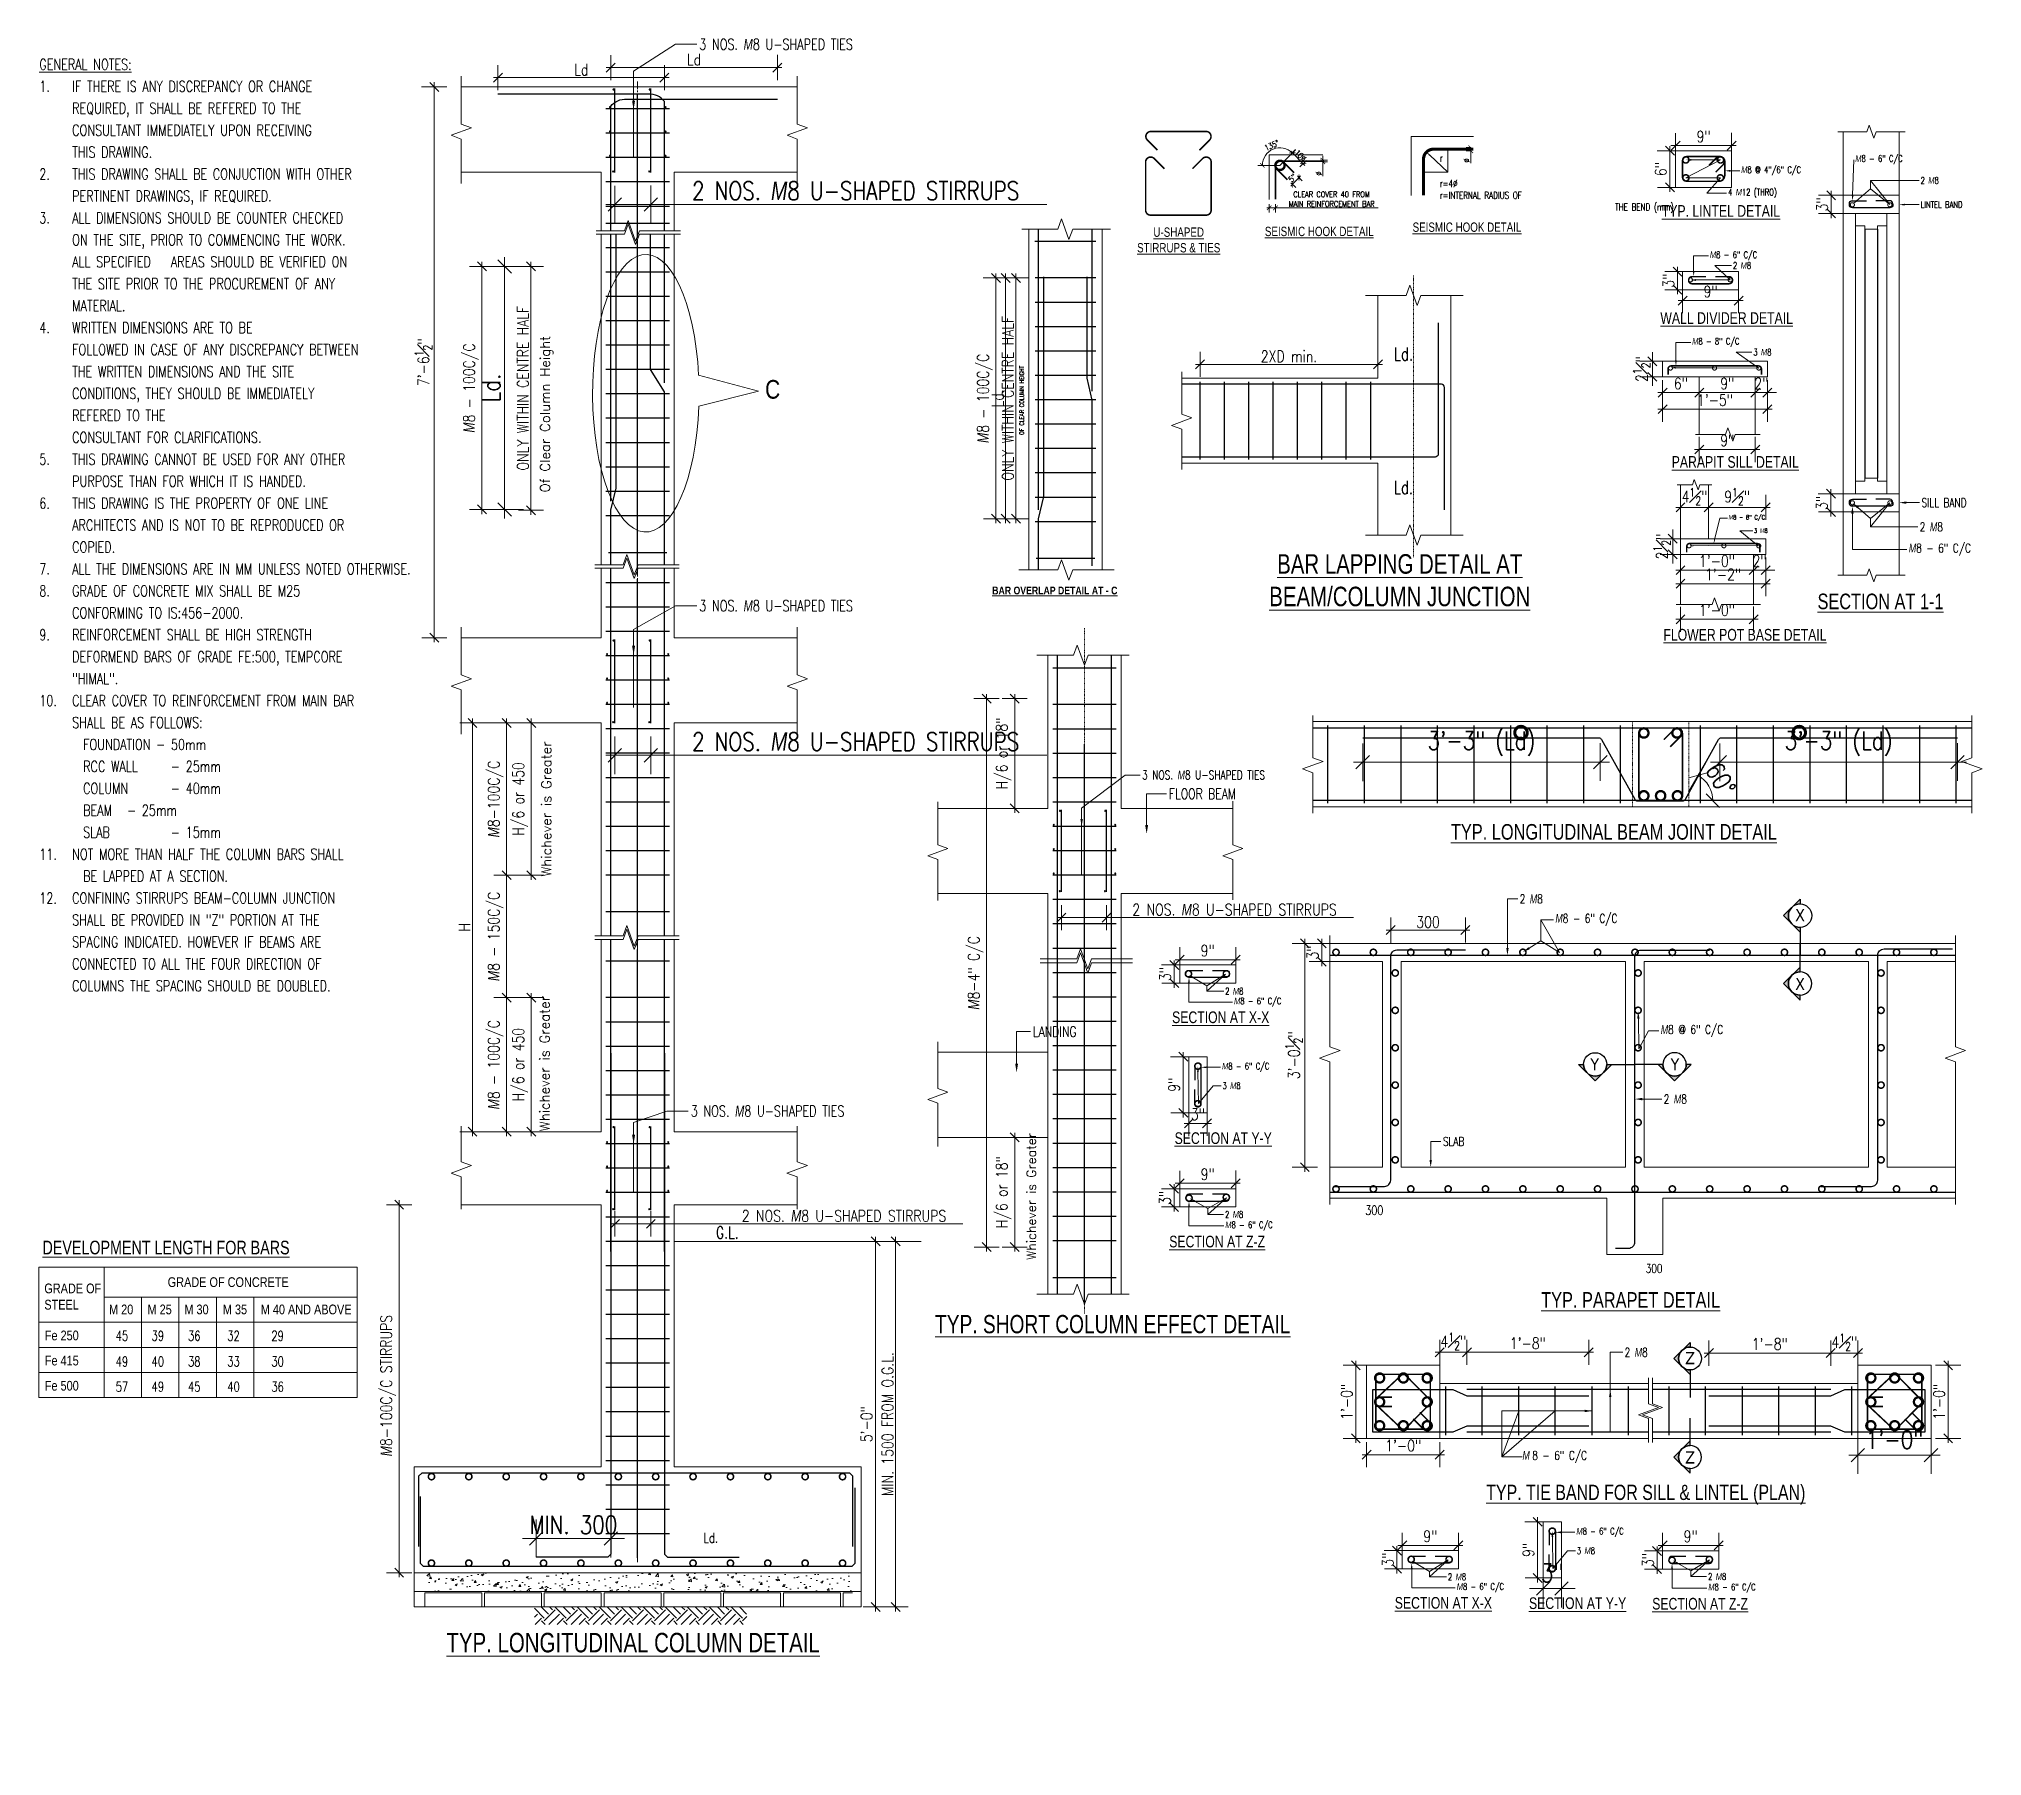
# Model space of a CAD drawing. Header units: inches. Extents: x 0 to 162649, y -36601 to -26324.
# Drawn here: x 150846.3 to 151165.2, y -27477.3 to -27195.4 of the extents above; entities that cross this region are included whole.
import ezdxf
from ezdxf import colors
from ezdxf.entities.mleader import LeaderData, LeaderLine
from ezdxf.enums import TextEntityAlignment as Align
from ezdxf.math import Vec2, Vec3

# ---------------------------------------------------------------- set-up
doc = ezdxf.new("R2010")
doc.units = ezdxf.units.IN
doc.header["$MEASUREMENT"] = 0
for name, pattern in [('CENTER', [2, 1.25, -0.25, 0.25, -0.25]), ('CENTER2', [1.125, 0.75, -0.125, 0.125, -0.125]), ('HIDDEN2', [0.1875, 0.125, -0.0625])]:
    doc.linetypes.add(name, pattern=pattern)
doc.layers.add('A-Anno-Symb', color=111, linetype='Continuous')
doc.layers.add('A-HATCH', color=252, linetype='Continuous')
for name, color, linetype, lineweight in [('A-DW-SEC', 24, 'Continuous', 15), ('Beam', 42, 'Continuous', 15), ('Center Line', 253, 'CENTER2', 5), ('CENTRE', 253, 'CENTER', 5), ('Column', 211, 'Continuous', 9), ('Dim', 1, 'Continuous', 13), ('dimention', 1, 'Continuous', 13), ('hatch', 252, 'Continuous', 0), ('hidden', 145, 'HIDDEN2', 9), ('l', 61, 'Continuous', 13), ('Line', 31, 'Continuous', 5), ('Rein', 3, 'Continuous', 30), ('Stirrups', 191, 'Continuous', 25), ('TEXT', 7, 'Continuous', 9), ('Title', 4, 'Continuous', 18)]:
    doc.layers.add(name, color=color, linetype=linetype, lineweight=lineweight)
doc.styles.add('Arial', font='arial.ttf', dxfattribs={"width": 0.8})
doc.styles.add('DIM', font='simplex.shx', dxfattribs={"width": 0.75})
doc.styles.add('rmtext', font='romans.shx', dxfattribs={"width": 0.8})
doc.styles.add('romans', font='romans.shx', dxfattribs={"width": 0.75})
doc.styles.add('S20', font='romans.shx', dxfattribs={"width": 0.75})
doc.styles.add('S30', font='romans.shx', dxfattribs={"width": 0.75})
doc.styles.get("Standard").update_dxf_attribs({"font": 'arial.ttf'})
doc.styles.add('T', font='romans.shx', dxfattribs={"width": 0.75, "height": 3})
doc.styles.add('Tahoma', font='tahoma.ttf')
doc.dimstyles.new('Copy of DIM 48', dxfattribs={"dimscale": 48, "dimtxt": 0.0625, "dimasz": 0.046875, "dimexe": 0.0625, "dimexo": 0.015625, "dimgap": 0.015625, "dimtad": 3, "dimdec": 1, "dimzin": 3, "dimdsep": 46, "dimlunit": 4, "dimtxsty": 'rmtext', "dimblk": 'OBLIQUE', "dimcen": 0.09375, "dimdle": 0.03125, "dimclrd": 1, "dimclre": 1, "dimclrt": 2, "dimadec": 0, "dimazin": 0, "dimtfac": 0.75, "dimtdec": 1, "dimtix": 1, "dimtmove": 0, "dimatfit": 3, "dimfxl": 0.0625, "dimfxlon": 1, "dimfrac": 1, "dimtolj": 1, "dimtzin": 0, "dimlwd": -1, "dimlwe": 5, "dimarcsym": 0})
doc.dimstyles.new('DIM-12', dxfattribs={"dimscale": 12, "dimtxt": 0.078125, "dimasz": 0.0625, "dimexe": 0.0625, "dimexo": 0.0625, "dimgap": 0.015625, "dimtad": 1, "dimdec": 1, "dimzin": 3, "dimdsep": 46, "dimlunit": 4, "dimtxsty": 'rmtext', "dimblk": 'ARCHTICK', "dimcen": 0.09375, "dimdle": 0.03125, "dimclrd": 1, "dimclre": 1, "dimclrt": 2, "dimadec": 0, "dimazin": 0, "dimtfac": 0.75, "dimtdec": 1, "dimtix": 1, "dimtmove": 0, "dimatfit": 3, "dimfxl": 0.0625, "dimfxlon": 1, "dimfrac": 1, "dimtolj": 1, "dimtzin": 0, "dimlwd": -1, "dimlwe": 5, "dimarcsym": 0})
doc.dimstyles.new('DIM-24', dxfattribs={"dimscale": 24, "dimtxt": 0.078125, "dimasz": 0.0625, "dimexe": 0.0625, "dimexo": 0.015625, "dimgap": 0.015625, "dimtad": 1, "dimdec": 1, "dimzin": 3, "dimdsep": 46, "dimlunit": 4, "dimtxsty": 'rmtext', "dimblk": 'OBLIQUE', "dimcen": 0.09375, "dimdle": 0.03125, "dimclrd": 1, "dimclre": 1, "dimclrt": 2, "dimadec": 0, "dimazin": 0, "dimtfac": 0.75, "dimtdec": 1, "dimtix": 1, "dimtmove": 0, "dimatfit": 3, "dimfxl": 0.0625, "dimfxlon": 1, "dimfrac": 1, "dimtolj": 1, "dimtzin": 0, "dimlwd": -1, "dimlwe": 5, "dimarcsym": 0})

msp = doc.modelspace()

# ---------------------------------------------------------------- texts
at = {"layer": 'dimention', "insert": (150846.33, -27198.7), "char_height": 1.8, "width": 57.717, "attachment_point": 1, "line_spacing_factor": 1.2, "style": 'T'}
msp.add_mtext('\\pi-5.4,l5.4,t5.4;{\\LGENERAL NOTES:}\\P1.^IIF THERE IS ANY DISCREPANCY OR CHANGE REQUIRED, IT SHALL BE REFERED TO THE CONSULTANT IMMEDIATELY UPON RECEIVING \\P^ITHIS DRAWING.\\P2.^ITHIS DRAWING SHALL BE CONJUCTION WITH OTHER PERTINENT DRAWINGS, IF REQUIRED.\\P3.^IALL DIMENSIONS SHOULD BE COUNTER CHECKED ON THE SITE, PRIOR TO COMMENCING THE WORK. \\P\\pi0,t21.6;ALL SPECIFIED ^IAREAS SHOULD BE VERIFIED ON \\P\\pt5.4;THE SITE PRIOR TO THE PROCUREMENT OF ANY \\PMATERIAL.\\P\\pi-5.4;4.^IWRITTEN DIMENSIONS ARE TO BE \\P^IFOLLOWED IN CASE OF ANY DISCREPANCY BETWEEN THE WRITTEN DIMENSIONS AND THE SITE CONDITIONS, THEY SHOULD BE IMMEDIATELY REFERED TO THE \\P^ICONSULTANT FOR CLARIFICATIONS.\\P5.^ITHIS DRAWING CANNOT BE USED FOR ANY OTHER PURPOSE THAN FOR WHICH IT IS HANDED.\\P6.^ITHIS DRAWING IS THE PROPERTY OF {\\C5;ONE LINE} {\\C5;ARCHITECTS} AND IS NOT TO BE REPRODUCED OR COPIED.\\P7.^IALL THE DIMENSIONS ARE IN MM UNLESS NOTED OTHERWISE.\\P8.^IGRADE OF CONCRETE MIX SHALL BE M25 CONFORMING TO IS:456-2000.\\P9.^IREINFORCEMENT SHALL BE HIGH STRENGTH DEFORMEND BARS OF GRADE FE:500, TEMPCORE "HIMAL".\\P10.^ICLEAR COVER TO REINFORCEMENT FROM MAIN BAR SHALL BE AS FOLLOWS:\\P\\pt5.4,7.2;^I^IFOUNDATION - 50mm\\P\\pt5.4,7.2,21.6;^I^IRCC WALL^I- 25mm\\P^I^ICOLUMN^I- 40mm\\P\\pt5.4,7.2,14.4;^I^IBEAM^I- 25mm\\P\\pt5.4,7.2,14.4,21.6;^I^ISLAB^I^I- 15mm\\P\\pt5.4;11.^INOT MORE THAN HALF THE COLUMN BARS SHALL \\P\\pi0,t7.2;^IBE LAPPED AT A SECTION.\\P\\pi-5.4,t5.4;12.^ICONFINING STIRRUPS BEAM-COLUMN JUNCTION SHALL BE PROVIDED IN "Z" PORTION AT THE SPACING INDICATED. HOWEVER IF BEAMS ARE CONNECTED TO ALL THE FOUR DIRECTION OF COLUMNS THE SPACING SHOULD BE DOUBLED.', dxfattribs=at)
at = {"layer": 'TEXT', "style": 'S20'}
for s, height, p in [('Of Clear Column Height', 1.6, (150930.15, -27269.87)), ('Whichever is Greater', 1.6, (150930.36, -27332.93)), ('Whichever is Greater', 1.6, (150930.07, -27374.7)), ('Whichever is Greater', 1.5, (151009.89, -27395.83))]:
    msp.add_text(s, height=height, rotation=90, dxfattribs=at).set_placement(p)
at = {"layer": 'TEXT'}
for s, insert, char_height, attachment_point, style in [('r', (151076.19, -27214.96), 1.23, 4, 'T'), ('r=4%%C\\Pr=INTERNAL RADIUS OF\\P^I^I^I^I^I^I  THE BEND (mm)', (151076.19, -27221.26), 1.15, 4, 'T'), ('Ld.', (151068.64, -27248.2), 2.16, 7, 'T'), ('Ld.', (151068.62, -27267.95), 2.16, 1, 'T'), ('300', (151063.97, -27388.44), 1.533, 7, 'S30'), ('G.L.', (150957.39, -27390.32), 2, 1, 'S20'), ('300', (151109.97, -27397.93), 1.44, 7, 'S30'), ('GRADE OF \\PSTEEL', (150847.16, -27399.69), 1.6, 1, 'Arial'), ('GRADE OF CONCRETE', (150867.41, -27398.66), 1.6, 1, 'Arial'), ('M 20', (150857.78, -27403.14), 1.6, 1, 'Arial'), ('M 25', (150864.1, -27403.14), 1.6, 1, 'Arial'), ('M 30', (150870.15, -27403.14), 1.6, 1, 'Arial'), ('M 35', (150876.46, -27403.14), 1.6, 1, 'Arial'), ('M 40 AND ABOVE', (150882.68, -27403.14), 1.6, 1, 'Arial'), ('Fe 250', (150847.24, -27407.41), 1.6, 1, 'Arial'), ('45', (150858.87, -27407.47), 1.6, 1, 'romans'), ('39', (150864.76, -27407.47), 1.6, 1, 'romans'), ('36', (150870.74, -27407.47), 1.6, 1, 'romans'), ('32', (150877.19, -27407.47), 1.6, 1, 'romans'), ('29', (150884.42, -27407.47), 1.6, 1, 'romans'), ('Fe 415', (150847.24, -27411.53), 1.6, 1, 'Arial'), ('49', (150858.87, -27411.69), 1.6, 1, 'romans'), ('40', (150864.76, -27411.69), 1.6, 1, 'romans'), ('38', (150870.74, -27411.69), 1.6, 1, 'romans'), ('33', (150877.19, -27411.69), 1.6, 1, 'romans'), ('30', (150884.42, -27411.69), 1.6, 1, 'romans'), ('Fe 500', (150847.24, -27415.66), 1.6, 1, 'Arial'), ('57', (150858.87, -27415.82), 1.6, 1, 'romans'), ('49', (150864.76, -27415.82), 1.6, 1, 'romans'), ('45', (150870.74, -27415.82), 1.6, 1, 'romans'), ('40', (150877.19, -27415.82), 1.6, 1, 'romans'), ('36', (150884.42, -27415.82), 1.6, 1, 'romans'), ('Ld.', (150955.37, -27440.63), 1.6, 1, 'S20')]:
    msp.add_mtext(s, dxfattribs=dict(at, insert=insert, char_height=char_height, attachment_point=attachment_point, style=style))
at = {"layer": 'TEXT', "insert": (151007.22, -27260.4), "char_height": 0.72, "attachment_point": 1, "rotation": 90, "style": 'S20'}
msp.add_mtext('OF CLEAR COLUMN HEIGHT', dxfattribs=at)
at = {"layer": 'Title', "insert": (150965.46, -27251.4), "char_height": 3.0667, "width": 3.7233, "attachment_point": 1, "style": 'rmtext'}
msp.add_mtext('{\\fArial|b0|i0|c0|p34;C}', dxfattribs=at)
at = {"layer": 'Title', "insert": (150846.86, -27392.66), "char_height": 2.24, "attachment_point": 1, "style": 'romans'}
msp.add_mtext('{\\fArial|b0|i0|c0|p34;\\LDEVELOPMENT LENGTH FOR BARS}', dxfattribs=at)

# ---------------------------------------------------------------- blocks, each defined once
blk = doc.blocks.new('_ArchTick')
at = {"color": 0, "linetype": 'ByBlock', "const_width": 0.15}
blk.add_lwpolyline([(-0.5, -0.5), (0.5, 0.5)], dxfattribs=at)
blk = doc.blocks.new('*D1293')
at = {"layer": 'Defpoints', "color": 0, "transparency": 16777216}
for p in [(151052, -27214.13), (151050.5, -27215.62), (151052.28, -27217.4)]:
    blk.add_point(p, dxfattribs=at)
at = {"layer": 'dimention', "color": 1, "lineweight": 5, "transparency": 16777216}
for p, q in [((151051.46, -27214.66), (151052.53, -27213.6)), ((151053.24, -27216.44), (151054.3, -27215.39))]:
    blk.add_line(p, q, dxfattribs=at)
at = {"layer": 'dimention', "color": 1, "transparency": 16777216}
blk.add_line((151054.03, -27216.18), (151051.73, -27213.87), dxfattribs=at)
at = {"layer": 'dimention', "color": 1, "transparency": 16777216, "xscale": 0.75, "yscale": 0.75, "zscale": 0.75}
for p, rotation in [((151052, -27214.13), 134.8494683017683), ((151053.77, -27215.91), 314.8494683017682)]:
    blk.add_blockref('_ArchTick', p, dxfattribs=dict(at, rotation=rotation))
at = {"layer": 'dimention', "color": 2, "transparency": 16777216, "insert": (151053.35, -27214.56), "char_height": 0.938, "attachment_point": 5, "rotation": 314.8495, "style": 'rmtext'}
blk.add_mtext('\\A1;10%%C', dxfattribs=at)
blk = doc.blocks.new('_DotSmall')
at = {"color": 0, "linetype": 'ByBlock', "const_width": 0.5}
blk.add_lwpolyline([(-0.0625, 0, 1), (0.0625, 0, 1)], format="xyb", close=True, dxfattribs=at)
blk = doc.blocks.new('*D1294')
at = {"layer": 'Defpoints', "color": 0, "transparency": 16777216}
for p in [(151056.41, -27215.34), (151056.41, -27215.6), (151057, -27215.6)]:
    blk.add_point(p, dxfattribs=at)
at = {"layer": 'dimention', "color": 1, "transparency": 16777216}
for p, q in [((151057, -27215.34), (151057, -27214.59)), ((151057, -27215.34), (151057, -27215.6)), ((151057, -27215.6), (151057, -27217.94))]:
    blk.add_line(p, q, dxfattribs=at)
at = {"layer": 'dimention', "color": 1, "lineweight": 5, "transparency": 16777216}
for p, q in [((151057, -27215.34), (151057.75, -27215.34)), ((151057, -27215.6), (151057.75, -27215.6))]:
    blk.add_line(p, q, dxfattribs=at)
at = {"layer": 'dimention', "color": 1, "transparency": 16777216, "xscale": 0.75, "yscale": 0.75, "zscale": 0.75}
for p, rotation in [((151057, -27215.34), 270), ((151057, -27215.6), 90)]:
    blk.add_blockref('_ArchTick', p, dxfattribs=dict(at, rotation=rotation))
at = {"layer": 'dimention', "color": 2, "transparency": 16777216, "insert": (151056.34, -27217.52), "char_height": 0.938, "attachment_point": 5, "rotation": 90, "style": 'rmtext'}
blk.add_mtext('\\A1;%%C ', dxfattribs=at)
blk = doc.blocks.new('*D1295')
at = {"layer": 'Defpoints', "color": 0, "transparency": 16777216}
for p in [(151081.27, -27213.27), (151081.69, -27213.27), (151081.69, -27213.78)]:
    blk.add_point(p, dxfattribs=at)
at = {"layer": 'dimention', "color": 1, "lineweight": 5, "transparency": 16777216}
for p, q in [((151081.27, -27213.27), (151080.52, -27213.27)), ((151081.27, -27213.78), (151080.52, -27213.78))]:
    blk.add_line(p, q, dxfattribs=at)
at = {"layer": 'dimention', "color": 1, "transparency": 16777216}
for p, q in [((151081.27, -27213.27), (151081.27, -27214.16)), ((151081.27, -27213.78), (151081.27, -27215.8))]:
    blk.add_line(p, q, dxfattribs=at)
at = {"layer": 'dimention', "color": 1, "transparency": 16777216, "xscale": 0.75, "yscale": 0.75, "zscale": 0.75}
for p, rotation in [((151081.27, -27213.27), 90), ((151081.27, -27213.78), 270)]:
    blk.add_blockref('_ArchTick', p, dxfattribs=dict(at, rotation=rotation))
at = {"layer": 'dimention', "color": 2, "transparency": 16777216, "insert": (151080.61, -27215.38), "char_height": 0.938, "attachment_point": 5, "rotation": 90, "style": 'rmtext'}
blk.add_mtext('\\A1;%%C', dxfattribs=at)
blk = doc.blocks.new('*D1296')
at = {"layer": 'Defpoints', "color": 0, "transparency": 16777216}
for p in [(151048.19, -27221.77), (151049.21, -27221.77), (151049.21, -27223.16)]:
    blk.add_point(p, dxfattribs=at)
at = {"layer": 'dimention', "color": 1, "transparency": 16777216}
for p, q in [((151047.81, -27223.16), (151049.21, -27223.16)), ((151049.21, -27223.16), (151066.1, -27223.16))]:
    blk.add_line(p, q, dxfattribs=at)
at = {"layer": 'dimention', "color": 1, "lineweight": 5, "transparency": 16777216}
for p, q in [((151048.19, -27222.52), (151048.19, -27223.91)), ((151049.21, -27222.52), (151049.21, -27223.91))]:
    blk.add_line(p, q, dxfattribs=at)
at = {"layer": 'dimention', "color": 1, "transparency": 16777216, "xscale": 0.75, "yscale": 0.75, "zscale": 0.75, "rotation": 180}
blk.add_blockref('_ArchTick', (151048.19, -27223.16), dxfattribs=at)
at = {"layer": 'dimention', "color": 1, "transparency": 16777216, "xscale": 0.75, "yscale": 0.75, "zscale": 0.75}
blk.add_blockref('_ArchTick', (151049.21, -27223.16), dxfattribs=at)
at = {"layer": 'dimention', "color": 2, "transparency": 16777216, "insert": (151058.43, -27221.72), "char_height": 0.9375, "attachment_point": 5, "style": 'rmtext'}
blk.add_mtext('\\A1;CLEAR COVER 40 FROM \\PMAIN REINFORCEMENT BAR ', dxfattribs=at)
blk = doc.blocks.new('_Oblique')
for p, q in [((-0.49, -0.49), (0.49, 0.49)), ((0, -1.37), (0, 1.38))]:
    blk.add_line(p, q)
blk = doc.blocks.new('*D1297')
at = {"layer": 'Defpoints', "color": 0, "transparency": 16777216}
for p in [(151122.15, -27310.2), (151161.15, -27310.13), (151161.15, -27314.13)]:
    blk.add_point(p, dxfattribs=at)
at = {"layer": 'dimention', "color": 1, "lineweight": 5, "transparency": 16777216}
for p, q in [((151122.15, -27311.13), (151122.15, -27317.13)), ((151161.15, -27311.13), (151161.15, -27317.13))]:
    blk.add_line(p, q, dxfattribs=at)
at = {"layer": 'dimention', "color": 1, "transparency": 16777216}
blk.add_line((151120.65, -27314.13), (151162.65, -27314.13), dxfattribs=at)
at = {"layer": 'dimention', "color": 1, "transparency": 16777216, "xscale": 2.25, "yscale": 2.25, "zscale": 2.25, "rotation": 180}
blk.add_blockref('_Oblique', (151122.15, -27314.13), dxfattribs=at)
at = {"layer": 'dimention', "color": 1, "transparency": 16777216, "xscale": 2.25, "yscale": 2.25, "zscale": 2.25}
blk.add_blockref('_Oblique', (151161.15, -27314.13), dxfattribs=at)
at = {"layer": 'dimention', "color": 2, "transparency": 16777216, "insert": (151141.65, -27311.09), "char_height": 3, "attachment_point": 5, "style": 'rmtext'}
blk.add_mtext('\\A1;3\'-3" (Ld)', dxfattribs=at)
blk = doc.blocks.new('*D1298')
at = {"layer": 'Defpoints', "color": 0, "transparency": 16777216}
for p in [(151063.54, -27310.13), (151102.54, -27310.2), (151063.54, -27314.13)]:
    blk.add_point(p, dxfattribs=at)
at = {"layer": 'dimention', "color": 1, "lineweight": 5, "transparency": 16777216}
for p, q in [((151063.54, -27311.13), (151063.54, -27317.13)), ((151102.54, -27311.13), (151102.54, -27317.13))]:
    blk.add_line(p, q, dxfattribs=at)
at = {"layer": 'dimention', "color": 1, "transparency": 16777216}
blk.add_line((151104.04, -27314.13), (151062.04, -27314.13), dxfattribs=at)
at = {"layer": 'dimention', "color": 1, "transparency": 16777216, "xscale": 2.25, "yscale": 2.25, "zscale": 2.25, "rotation": 180}
blk.add_blockref('_Oblique', (151063.54, -27314.13), dxfattribs=at)
at = {"layer": 'dimention', "color": 1, "transparency": 16777216, "xscale": 2.25, "yscale": 2.25, "zscale": 2.25}
blk.add_blockref('_Oblique', (151102.54, -27314.13), dxfattribs=at)
at = {"layer": 'dimention', "color": 2, "transparency": 16777216, "insert": (151083.04, -27311.09), "char_height": 3, "attachment_point": 5, "style": 'rmtext'}
blk.add_mtext('\\A1;3\'-3" (Ld)', dxfattribs=at)
blk = doc.blocks.new('*D1299')
at = {"layer": 'Defpoints', "color": 0, "transparency": 16777216}
for p in [(151121.96, -27310.38), (151055.35, -27320.44), (151116.2, -27320.44), (151120.7, -27318.8), (151124.48, -27320.44)]:
    blk.add_point(p, dxfattribs=at)
at = {"layer": 'dimention', "color": 1, "transparency": 16777216}
blk.add_arc((151116.2, -27320.44), 4.79, 360, 60.1912, dxfattribs=at)
at = {"layer": 'dimention', "color": 1, "transparency": 16777216, "xscale": 2.25, "yscale": 2.25, "zscale": 2.25}
for p, rotation in [((151118.58, -27316.29), 150.1911777968805), ((151120.99, -27320.44), 269.9999999999947)]:
    blk.add_blockref('_Oblique', p, dxfattribs=dict(at, rotation=rotation))
at = {"layer": 'dimention', "color": 2, "transparency": 16777216, "insert": (151122.29, -27316.91), "char_height": 3, "attachment_point": 5, "rotation": 300.0956, "style": 'rmtext'}
blk.add_mtext('\\A1;60°', dxfattribs=at)
blk = doc.blocks.new('*D1300')
at = {"layer": 'Defpoints', "color": 0, "transparency": 16777216}
for p in [(150948.94, -27201.78), (150921.61, -27204.49), (150948.94, -27206.9)]:
    blk.add_point(p, dxfattribs=at)
at = {"layer": 'dimention', "color": 1, "transparency": 16777216}
blk.add_line((150920.86, -27201.78), (150949.69, -27201.78), dxfattribs=at)
at = {"layer": 'dimention', "color": 1, "lineweight": 5, "transparency": 16777216}
for p, q in [((150921.61, -27203.28), (150921.61, -27200.28)), ((150948.94, -27203.28), (150948.94, -27200.28))]:
    blk.add_line(p, q, dxfattribs=at)
at = {"layer": 'dimention', "color": 1, "transparency": 16777216, "xscale": 1.5, "yscale": 1.5, "zscale": 1.5, "rotation": 180}
blk.add_blockref('_Oblique', (150921.61, -27201.78), dxfattribs=at)
at = {"layer": 'dimention', "color": 1, "transparency": 16777216, "xscale": 1.5, "yscale": 1.5, "zscale": 1.5}
blk.add_blockref('_Oblique', (150948.94, -27201.78), dxfattribs=at)
at = {"layer": 'dimention', "color": 2, "transparency": 16777216, "insert": (150935.28, -27200.47), "char_height": 1.875, "attachment_point": 5, "style": 'rmtext'}
blk.add_mtext('\\A1;Ld', dxfattribs=at)
blk = doc.blocks.new('*D1301')
at = {"layer": 'Defpoints', "color": 0, "transparency": 16777216}
for p in [(150967.47, -27200.13), (150967.47, -27205.29), (150940.13, -27206.9)]:
    blk.add_point(p, dxfattribs=at)
at = {"layer": 'dimention', "color": 1, "lineweight": 5, "transparency": 16777216}
for p, q in [((150940.13, -27201.63), (150940.13, -27198.63)), ((150967.47, -27201.63), (150967.47, -27198.63))]:
    blk.add_line(p, q, dxfattribs=at)
at = {"layer": 'dimention', "color": 1, "transparency": 16777216}
blk.add_line((150939.38, -27200.13), (150968.22, -27200.13), dxfattribs=at)
at = {"layer": 'dimention', "color": 1, "transparency": 16777216, "xscale": 1.5, "yscale": 1.5, "zscale": 1.5, "rotation": 180}
blk.add_blockref('_Oblique', (150940.13, -27200.13), dxfattribs=at)
at = {"layer": 'dimention', "color": 1, "transparency": 16777216, "xscale": 1.5, "yscale": 1.5, "zscale": 1.5}
blk.add_blockref('_Oblique', (150967.47, -27200.13), dxfattribs=at)
at = {"layer": 'dimention', "color": 2, "transparency": 16777216, "insert": (150953.8, -27198.82), "char_height": 1.875, "attachment_point": 5, "style": 'rmtext'}
blk.add_mtext('\\A1;Ld', dxfattribs=at)
blk = doc.blocks.new('*D1235')
at = {"layer": 'Defpoints', "color": 0, "transparency": 16777216}
for p in [(150918.99, -27232.76), (150941, -27232.76), (150922.71, -27272.65)]:
    blk.add_point(p, dxfattribs=at)
at = {"layer": 'dimention', "color": 1, "lineweight": 5, "transparency": 16777216}
for p, q in [((150920.49, -27232.76), (150917.49, -27232.76)), ((150920.49, -27272.65), (150917.49, -27272.65))]:
    blk.add_line(p, q, dxfattribs=at)
at = {"layer": 'dimention', "color": 1, "transparency": 16777216}
blk.add_line((150918.99, -27273.4), (150918.99, -27232.01), dxfattribs=at)
at = {"layer": 'dimention', "color": 1, "transparency": 16777216, "xscale": 1.5, "yscale": 1.5, "zscale": 1.5}
for p, rotation in [((150918.99, -27232.76), 90), ((150918.99, -27272.65), 270)]:
    blk.add_blockref('_Oblique', p, dxfattribs=dict(at, rotation=rotation))
at = {"layer": 'dimention', "color": 2, "transparency": 16777216, "insert": (150917.19, -27252.71), "char_height": 1.875, "attachment_point": 5, "rotation": 90, "style": 'rmtext'}
blk.add_mtext('\\A1;{\\Fgothici|c0;M}8 - 100C/C', dxfattribs=at)
blk = doc.blocks.new('*D1236')
at = {"layer": 'Defpoints', "color": 0, "transparency": 16777216}
for p in [(150922.71, -27232.76), (150941, -27232.76), (150927.03, -27272.65)]:
    blk.add_point(p, dxfattribs=at)
at = {"layer": 'dimention', "color": 1, "transparency": 16777216}
blk.add_line((150922.71, -27274.15), (150922.71, -27231.26), dxfattribs=at)
at = {"layer": 'dimention', "color": 1, "lineweight": 5, "transparency": 16777216}
for p, q in [((150925.71, -27232.76), (150919.71, -27232.76)), ((150925.71, -27272.65), (150919.71, -27272.65))]:
    blk.add_line(p, q, dxfattribs=at)
at = {"layer": 'dimention', "color": 1, "transparency": 16777216, "xscale": 2.25, "yscale": 2.25, "zscale": 2.25}
for p, rotation in [((150922.71, -27232.76), 90), ((150922.71, -27272.65), 270)]:
    blk.add_blockref('_Oblique', p, dxfattribs=dict(at, rotation=rotation))
at = {"layer": 'dimention', "color": 2, "transparency": 16777216, "insert": (150920.46, -27252.71), "char_height": 3, "attachment_point": 5, "rotation": 90, "style": 'rmtext'}
blk.add_mtext('\\A1;Ld.', dxfattribs=at)
blk = doc.blocks.new('*D1237')
at = {"layer": 'Defpoints', "color": 0, "transparency": 16777216}
for p in [(150923.03, -27352.77), (150940.13, -27352.77), (150938.54, -27374.77)]:
    blk.add_point(p, dxfattribs=at)
at = {"layer": 'dimention', "color": 1, "transparency": 16777216}
blk.add_line((150923.03, -27375.52), (150923.03, -27352.02), dxfattribs=at)
at = {"layer": 'dimention', "color": 1, "lineweight": 5, "transparency": 16777216}
for p, q in [((150924.53, -27352.77), (150921.53, -27352.77)), ((150924.53, -27374.77), (150921.53, -27374.77))]:
    blk.add_line(p, q, dxfattribs=at)
at = {"layer": 'dimention', "color": 1, "transparency": 16777216, "xscale": 1.5, "yscale": 1.5, "zscale": 1.5}
for p, rotation in [((150923.03, -27352.77), 90), ((150923.03, -27374.77), 270)]:
    blk.add_blockref('_Oblique', p, dxfattribs=dict(at, rotation=rotation))
at = {"layer": 'dimention', "color": 2, "transparency": 16777216, "insert": (150921.23, -27363.77), "char_height": 1.875, "attachment_point": 5, "rotation": 90, "style": 'rmtext'}
blk.add_mtext('\\A1;{\\Fgothici|c0;M}8 - 100C/C', dxfattribs=at)
blk = doc.blocks.new('*D1238')
at = {"layer": 'Defpoints', "color": 0, "transparency": 16777216}
for p in [(150923.03, -27332.67), (150940.13, -27332.67), (150940.13, -27352.77)]:
    blk.add_point(p, dxfattribs=at)
at = {"layer": 'dimention', "color": 1, "lineweight": 5, "transparency": 16777216}
for p, q in [((150924.53, -27332.67), (150921.53, -27332.67)), ((150924.53, -27352.77), (150921.53, -27352.77))]:
    blk.add_line(p, q, dxfattribs=at)
at = {"layer": 'dimention', "color": 1, "transparency": 16777216}
blk.add_line((150923.03, -27353.52), (150923.03, -27331.92), dxfattribs=at)
at = {"layer": 'dimention', "color": 1, "transparency": 16777216, "xscale": 1.5, "yscale": 1.5, "zscale": 1.5}
for p, rotation in [((150923.03, -27332.67), 90), ((150923.03, -27352.77), 270)]:
    blk.add_blockref('_Oblique', p, dxfattribs=dict(at, rotation=rotation))
at = {"layer": 'dimention', "color": 2, "transparency": 16777216, "insert": (150921.23, -27342.72), "char_height": 1.875, "attachment_point": 5, "rotation": 90, "style": 'rmtext'}
blk.add_mtext('\\A1;{\\Fgothici|c0;M}8 - 150C/C', dxfattribs=at)
blk = doc.blocks.new('*D1239')
at = {"layer": 'Defpoints', "color": 0, "transparency": 16777216}
for p in [(150927.07, -27307.68), (150938.54, -27307.68), (150940.13, -27332.67)]:
    blk.add_point(p, dxfattribs=at)
at = {"layer": 'dimention', "color": 1, "lineweight": 5, "transparency": 16777216}
for p, q in [((150928.57, -27307.68), (150925.57, -27307.68)), ((150928.57, -27332.67), (150925.57, -27332.67))]:
    blk.add_line(p, q, dxfattribs=at)
at = {"layer": 'dimention', "color": 1, "transparency": 16777216}
blk.add_line((150927.07, -27333.42), (150927.07, -27306.93), dxfattribs=at)
at = {"layer": 'dimention', "color": 1, "transparency": 16777216, "xscale": 1.5, "yscale": 1.5, "zscale": 1.5}
for p, rotation in [((150927.07, -27307.68), 90), ((150927.07, -27332.67), 270)]:
    blk.add_blockref('_Oblique', p, dxfattribs=dict(at, rotation=rotation))
at = {"layer": 'dimention', "color": 2, "transparency": 16777216, "insert": (150925.27, -27320.17), "char_height": 1.875, "attachment_point": 5, "rotation": 90, "style": 'rmtext'}
blk.add_mtext('\\A1;H/6 or 450', dxfattribs=at)
blk = doc.blocks.new('*D1240')
at = {"layer": 'Defpoints', "color": 0, "transparency": 16777216}
for p in [(150923.03, -27307.68), (150938.54, -27307.68), (150940.13, -27332.67)]:
    blk.add_point(p, dxfattribs=at)
at = {"layer": 'dimention', "color": 1, "lineweight": 5, "transparency": 16777216}
for p, q in [((150924.53, -27307.68), (150921.53, -27307.68)), ((150924.53, -27332.67), (150921.53, -27332.67))]:
    blk.add_line(p, q, dxfattribs=at)
at = {"layer": 'dimention', "color": 1, "transparency": 16777216}
blk.add_line((150923.03, -27333.42), (150923.03, -27306.93), dxfattribs=at)
at = {"layer": 'dimention', "color": 1, "transparency": 16777216, "xscale": 1.5, "yscale": 1.5, "zscale": 1.5}
for p, rotation in [((150923.03, -27307.68), 90), ((150923.03, -27332.67), 270)]:
    blk.add_blockref('_Oblique', p, dxfattribs=dict(at, rotation=rotation))
at = {"layer": 'dimention', "color": 2, "transparency": 16777216, "insert": (150921.23, -27320.17), "char_height": 1.875, "attachment_point": 5, "rotation": 90, "style": 'rmtext'}
blk.add_mtext('\\A1;{\\Fgothici|c0;M}8-100C/C', dxfattribs=at)
blk = doc.blocks.new('*D1241')
at = {"layer": 'Defpoints', "color": 0, "transparency": 16777216}
for p in [(150917.43, -27307.68), (150938.54, -27307.68), (150938.54, -27374.77)]:
    blk.add_point(p, dxfattribs=at)
at = {"layer": 'dimention', "color": 1, "lineweight": 5, "transparency": 16777216}
for p, q in [((150918.93, -27307.68), (150915.93, -27307.68)), ((150918.93, -27374.77), (150915.93, -27374.77))]:
    blk.add_line(p, q, dxfattribs=at)
at = {"layer": 'dimention', "color": 1, "transparency": 16777216}
blk.add_line((150917.43, -27375.52), (150917.43, -27306.93), dxfattribs=at)
at = {"layer": 'dimention', "color": 1, "transparency": 16777216, "xscale": 1.5, "yscale": 1.5, "zscale": 1.5}
for p, rotation in [((150917.43, -27307.68), 90), ((150917.43, -27374.77), 270)]:
    blk.add_blockref('_Oblique', p, dxfattribs=dict(at, rotation=rotation))
at = {"layer": 'dimention', "color": 2, "transparency": 16777216, "insert": (150916.12, -27341.22), "char_height": 1.875, "attachment_point": 5, "rotation": 90, "style": 'rmtext'}
blk.add_mtext('\\A1;H', dxfattribs=at)
blk = doc.blocks.new('*D1242')
at = {"layer": 'Defpoints', "color": 0, "transparency": 16777216}
for p in [(151004.94, -27234.66), (151009.95, -27234.66), (151010.35, -27274.17)]:
    blk.add_point(p, dxfattribs=at)
at = {"layer": 'dimention', "color": 1, "transparency": 16777216}
blk.add_line((151004.94, -27274.92), (151004.94, -27233.91), dxfattribs=at)
at = {"layer": 'dimention', "color": 1, "lineweight": 5, "transparency": 16777216}
for p, q in [((151006.44, -27234.66), (151003.44, -27234.66)), ((151006.44, -27274.17), (151003.44, -27274.17))]:
    blk.add_line(p, q, dxfattribs=at)
at = {"layer": 'dimention', "color": 1, "transparency": 16777216, "xscale": 1.5, "yscale": 1.5, "zscale": 1.5}
for p, rotation in [((151004.94, -27234.66), 90), ((151004.94, -27274.17), 270)]:
    blk.add_blockref('_Oblique', p, dxfattribs=dict(at, rotation=rotation))
at = {"layer": 'dimention', "color": 2, "transparency": 16777216, "insert": (151003.63, -27254.41), "char_height": 1.875, "attachment_point": 5, "rotation": 90, "style": 'rmtext'}
blk.add_mtext('\\A1;Ld.', dxfattribs=at)
blk = doc.blocks.new('*D1243')
at = {"layer": 'Defpoints', "color": 0, "transparency": 16777216}
for p in [(151006.62, -27234.66), (151009.95, -27234.66), (151010.35, -27274.17)]:
    blk.add_point(p, dxfattribs=at)
at = {"layer": 'dimention', "color": 1, "transparency": 16777216}
blk.add_line((151006.62, -27274.92), (151006.62, -27233.91), dxfattribs=at)
at = {"layer": 'dimention', "color": 1, "lineweight": 5, "transparency": 16777216}
for p, q in [((151008.12, -27234.66), (151005.12, -27234.66)), ((151008.12, -27274.17), (151005.12, -27274.17))]:
    blk.add_line(p, q, dxfattribs=at)
at = {"layer": 'dimention', "color": 1, "transparency": 16777216, "xscale": 1.5, "yscale": 1.5, "zscale": 1.5}
for p, rotation in [((151006.62, -27234.66), 90), ((151006.62, -27274.17), 270)]:
    blk.add_blockref('_Oblique', p, dxfattribs=dict(at, rotation=rotation))
at = {"layer": 'dimention', "color": 2, "transparency": 16777216, "insert": (151005.3, -27254.41), "char_height": 1.875, "attachment_point": 5, "rotation": 90, "style": 'rmtext'}
blk.add_mtext('\\A1;ONLY WITHIN CENTRE HALF', dxfattribs=at)
blk = doc.blocks.new('*D1244')
at = {"layer": 'Defpoints', "color": 0, "transparency": 16777216}
for p in [(150940.13, -27441.54), (150927.87, -27444.62), (150940.13, -27444.11)]:
    blk.add_point(p, dxfattribs=at)
at = {"layer": 'dimention', "color": 1, "lineweight": 5, "transparency": 16777216}
for p, q in [((150927.87, -27443.87), (150927.87, -27438.54)), ((150940.13, -27443.36), (150940.13, -27438.54))]:
    blk.add_line(p, q, dxfattribs=at)
at = {"layer": 'dimention', "color": 1, "transparency": 16777216}
for p, q in [((150927.87, -27441.54), (150925.62, -27441.54)), ((150927.87, -27441.54), (150940.13, -27441.54)), ((150940.13, -27441.54), (150942.38, -27441.54))]:
    blk.add_line(p, q, dxfattribs=at)
at = {"layer": 'dimention', "color": 1, "transparency": 16777216, "xscale": 2.25, "yscale": 2.25, "zscale": 2.25}
blk.add_blockref('_Oblique', (150927.87, -27441.54), dxfattribs=at)
at = {"layer": 'dimention', "color": 1, "transparency": 16777216, "xscale": 2.25, "yscale": 2.25, "zscale": 2.25, "rotation": 180}
blk.add_blockref('_Oblique', (150940.13, -27441.54), dxfattribs=at)
at = {"layer": 'dimention', "color": 2, "transparency": 16777216, "insert": (150934, -27439.29), "char_height": 3, "attachment_point": 5, "style": 'rmtext'}
blk.add_mtext('\\A1;MIN. 300 ', dxfattribs=at)
blk = doc.blocks.new('*D1245')
at = {"layer": 'Defpoints', "color": 0, "transparency": 16777216}
for p in [(151003.34, -27234.66), (151009.95, -27234.66), (151010.35, -27274.17)]:
    blk.add_point(p, dxfattribs=at)
at = {"layer": 'dimention', "color": 1, "transparency": 16777216}
blk.add_line((151003.34, -27274.92), (151003.34, -27233.91), dxfattribs=at)
at = {"layer": 'dimention', "color": 1, "lineweight": 5, "transparency": 16777216}
for p, q in [((151004.84, -27234.66), (151001.84, -27234.66)), ((151004.84, -27274.17), (151001.84, -27274.17))]:
    blk.add_line(p, q, dxfattribs=at)
at = {"layer": 'dimention', "color": 1, "transparency": 16777216, "xscale": 1.5, "yscale": 1.5, "zscale": 1.5}
for p, rotation in [((151003.34, -27234.66), 90), ((151003.34, -27274.17), 270)]:
    blk.add_blockref('_Oblique', p, dxfattribs=dict(at, rotation=rotation))
at = {"layer": 'dimention', "color": 2, "transparency": 16777216, "insert": (151001.54, -27254.41), "char_height": 1.875, "attachment_point": 5, "rotation": 90, "style": 'rmtext'}
blk.add_mtext('\\A1;{\\Fgothici|c0;M}8 - 100C/C', dxfattribs=at)
blk = doc.blocks.new('*D1246')
at = {"layer": 'Defpoints', "color": 0, "transparency": 16777216}
for p in [(150980.45, -27392.77), (150981.2, -27452.77), (150986.88, -27452.77)]:
    blk.add_point(p, dxfattribs=at)
at = {"layer": 'dimention', "color": 1, "lineweight": 5, "transparency": 16777216}
for p, q in [((150985.38, -27392.77), (150988.38, -27392.77)), ((150985.38, -27452.77), (150988.38, -27452.77))]:
    blk.add_line(p, q, dxfattribs=at)
at = {"layer": 'dimention', "color": 1, "transparency": 16777216}
blk.add_line((150986.88, -27392.02), (150986.88, -27453.52), dxfattribs=at)
at = {"layer": 'dimention', "color": 1, "transparency": 16777216, "xscale": 1.5, "yscale": 1.5, "zscale": 1.5}
for p, rotation in [((150986.88, -27392.77), 90), ((150986.88, -27452.77), 270)]:
    blk.add_blockref('_Oblique', p, dxfattribs=dict(at, rotation=rotation))
at = {"layer": 'dimention', "color": 2, "transparency": 16777216, "insert": (150985.56, -27422.77), "char_height": 1.875, "attachment_point": 5, "rotation": 90, "style": 'rmtext'}
blk.add_mtext('\\A1;MIN. 1500 FROM O.G.L.', dxfattribs=at)
blk = doc.blocks.new('*D1247')
at = {"layer": 'Defpoints', "color": 0, "transparency": 16777216}
for p in [(150940.13, -27352.77), (150927.07, -27374.77), (150938.54, -27374.77)]:
    blk.add_point(p, dxfattribs=at)
at = {"layer": 'dimention', "color": 1, "transparency": 16777216}
blk.add_line((150927.07, -27352.02), (150927.07, -27375.52), dxfattribs=at)
at = {"layer": 'dimention', "color": 1, "lineweight": 5, "transparency": 16777216}
for p, q in [((150928.57, -27352.77), (150925.57, -27352.77)), ((150928.57, -27374.77), (150925.57, -27374.77))]:
    blk.add_line(p, q, dxfattribs=at)
at = {"layer": 'dimention', "color": 1, "transparency": 16777216, "xscale": 1.5, "yscale": 1.5, "zscale": 1.5}
for p, rotation in [((150927.07, -27352.77), 90), ((150927.07, -27374.77), 270)]:
    blk.add_blockref('_Oblique', p, dxfattribs=dict(at, rotation=rotation))
at = {"layer": 'dimention', "color": 2, "transparency": 16777216, "insert": (150925.27, -27363.77), "char_height": 1.875, "attachment_point": 5, "rotation": 90, "style": 'rmtext'}
blk.add_mtext('\\A1;H/6 or 450', dxfattribs=at)
blk = doc.blocks.new('*D1248')
at = {"layer": 'Defpoints', "color": 0, "transparency": 16777216}
for p in [(150915.6, -27386.76), (150905.4, -27447.15), (150907.87, -27447.15)]:
    blk.add_point(p, dxfattribs=at)
at = {"layer": 'dimention', "color": 1, "lineweight": 5, "transparency": 16777216}
for p, q in [((150906.9, -27386.76), (150903.9, -27386.76)), ((150906.9, -27447.15), (150903.9, -27447.15))]:
    blk.add_line(p, q, dxfattribs=at)
at = {"layer": 'dimention', "color": 1, "transparency": 16777216}
blk.add_line((150905.4, -27386.01), (150905.4, -27447.9), dxfattribs=at)
at = {"layer": 'dimention', "color": 1, "transparency": 16777216, "xscale": 1.5, "yscale": 1.5, "zscale": 1.5}
for p, rotation in [((150905.4, -27386.76), 90), ((150905.4, -27447.15), 270)]:
    blk.add_blockref('_Oblique', p, dxfattribs=dict(at, rotation=rotation))
at = {"layer": 'dimention', "color": 2, "transparency": 16777216, "insert": (150903.59, -27416.95), "char_height": 1.875, "attachment_point": 5, "rotation": 90, "style": 'rmtext'}
blk.add_mtext('\\A1; {\\Fgothici|c0;M}8-100C/C STIRRUPS', dxfattribs=at)
blk = doc.blocks.new('*D1249')
at = {"layer": 'Defpoints', "color": 0, "transparency": 16777216}
for p in [(151033.5, -27347.41), (151042.7, -27346.54), (151042.7, -27347.41)]:
    blk.add_point(p, dxfattribs=at)
at = {"layer": 'dimention', "color": 1, "lineweight": 5, "transparency": 16777216}
for p, q in [((151033.5, -27347.03), (151033.5, -27345.04)), ((151042.7, -27347.03), (151042.7, -27345.04))]:
    blk.add_line(p, q, dxfattribs=at)
at = {"layer": 'dimention', "color": 1, "transparency": 16777216}
blk.add_line((151032.75, -27346.54), (151043.45, -27346.54), dxfattribs=at)
at = {"layer": 'dimention', "color": 1, "transparency": 16777216, "xscale": 1.5, "yscale": 1.5, "zscale": 1.5, "rotation": 180}
blk.add_blockref('_Oblique', (151033.5, -27346.54), dxfattribs=at)
at = {"layer": 'dimention', "color": 1, "transparency": 16777216, "xscale": 1.5, "yscale": 1.5, "zscale": 1.5}
blk.add_blockref('_Oblique', (151042.7, -27346.54), dxfattribs=at)
at = {"layer": 'dimention', "color": 2, "transparency": 16777216, "insert": (151038.1, -27345.05), "char_height": 1.875, "attachment_point": 5, "style": 'rmtext'}
blk.add_mtext('\\A1;9"', dxfattribs=at)
blk = doc.blocks.new('*D1250')
at = {"layer": 'Defpoints', "color": 0, "transparency": 16777216}
for p in [(151032.61, -27347.41), (151033.5, -27347.41), (151033.5, -27350.39)]:
    blk.add_point(p, dxfattribs=at)
at = {"layer": 'dimention', "color": 1, "lineweight": 5, "transparency": 16777216}
for p, q in [((151033.12, -27347.41), (151031.11, -27347.41)), ((151033.12, -27350.39), (151031.11, -27350.39))]:
    blk.add_line(p, q, dxfattribs=at)
at = {"layer": 'dimention', "color": 1, "transparency": 16777216}
blk.add_line((151032.61, -27351.14), (151032.61, -27346.66), dxfattribs=at)
at = {"layer": 'dimention', "color": 1, "transparency": 16777216, "xscale": 1.5, "yscale": 1.5, "zscale": 1.5}
for p, rotation in [((151032.61, -27347.41), 90), ((151032.61, -27350.39), 270)]:
    blk.add_blockref('_Oblique', p, dxfattribs=dict(at, rotation=rotation))
at = {"layer": 'dimention', "color": 2, "transparency": 16777216, "insert": (151031.12, -27348.9), "char_height": 1.875, "attachment_point": 5, "rotation": 90, "style": 'rmtext'}
blk.add_mtext('\\A1;3"', dxfattribs=at)
blk = doc.blocks.new('*D1251')
at = {"layer": 'Defpoints', "color": 0, "transparency": 16777216}
for p in [(151080.65, -27410.98), (151076.19, -27417.1), (151080.65, -27417.1)]:
    blk.add_point(p, dxfattribs=at)
at = {"layer": 'dimention', "color": 1, "lineweight": 5, "transparency": 16777216}
for p, q in [((151076.19, -27412.48), (151076.19, -27409.48)), ((151080.65, -27412.48), (151080.65, -27409.48))]:
    blk.add_line(p, q, dxfattribs=at)
at = {"layer": 'dimention', "color": 1, "transparency": 16777216}
blk.add_line((151075.44, -27410.98), (151081.4, -27410.98), dxfattribs=at)
at = {"layer": 'dimention', "color": 1, "transparency": 16777216, "xscale": 1.5, "yscale": 1.5, "zscale": 1.5, "rotation": 180}
blk.add_blockref('_Oblique', (151076.19, -27410.98), dxfattribs=at)
at = {"layer": 'dimention', "color": 1, "transparency": 16777216, "xscale": 1.5, "yscale": 1.5, "zscale": 1.5}
blk.add_blockref('_Oblique', (151080.65, -27410.98), dxfattribs=at)
at = {"layer": 'dimention', "color": 2, "transparency": 16777216, "insert": (151078.42, -27409.2), "char_height": 1.875, "attachment_point": 5, "style": 'rmtext'}
blk.add_mtext('\\A1;4{\\H0.750000x;\\S1#2;}"', dxfattribs=at)
blk = doc.blocks.new('*D1252')
at = {"layer": 'Defpoints', "color": 0, "transparency": 16777216}
for p in [(151080.65, -27410.98), (151080.65, -27417.1), (151100.65, -27417.1)]:
    blk.add_point(p, dxfattribs=at)
at = {"layer": 'dimention', "color": 1, "lineweight": 5, "transparency": 16777216}
for p, q in [((151080.65, -27412.48), (151080.65, -27409.48)), ((151100.65, -27412.48), (151100.65, -27409.48))]:
    blk.add_line(p, q, dxfattribs=at)
at = {"layer": 'dimention', "color": 1, "transparency": 16777216}
blk.add_line((151101.4, -27410.98), (151079.9, -27410.98), dxfattribs=at)
at = {"layer": 'dimention', "color": 1, "transparency": 16777216, "xscale": 1.5, "yscale": 1.5, "zscale": 1.5, "rotation": 180}
blk.add_blockref('_Oblique', (151080.65, -27410.98), dxfattribs=at)
at = {"layer": 'dimention', "color": 1, "transparency": 16777216, "xscale": 1.5, "yscale": 1.5, "zscale": 1.5}
blk.add_blockref('_Oblique', (151100.65, -27410.98), dxfattribs=at)
at = {"layer": 'dimention', "color": 2, "transparency": 16777216, "insert": (151090.65, -27409.49), "char_height": 1.875, "attachment_point": 5, "style": 'rmtext'}
blk.add_mtext('\\A1;1\'-8"', dxfattribs=at)
blk = doc.blocks.new('*D1253')
at = {"layer": 'Defpoints', "color": 0, "transparency": 16777216}
for p in [(151080.4, -27341.68), (151068.13, -27345.96), (151080.4, -27344.93)]:
    blk.add_point(p, dxfattribs=at)
at = {"layer": 'dimention', "color": 1, "transparency": 16777216}
blk.add_line((151067.38, -27341.68), (151081.15, -27341.68), dxfattribs=at)
at = {"layer": 'dimention', "color": 1, "lineweight": 5, "transparency": 16777216}
for p, q in [((151068.13, -27343.18), (151068.13, -27340.18)), ((151080.4, -27343.18), (151080.4, -27340.18))]:
    blk.add_line(p, q, dxfattribs=at)
at = {"layer": 'dimention', "color": 1, "transparency": 16777216, "xscale": 1.5, "yscale": 1.5, "zscale": 1.5, "rotation": 180}
blk.add_blockref('_Oblique', (151068.13, -27341.68), dxfattribs=at)
at = {"layer": 'dimention', "color": 1, "transparency": 16777216, "xscale": 1.5, "yscale": 1.5, "zscale": 1.5}
blk.add_blockref('_Oblique', (151080.4, -27341.68), dxfattribs=at)
at = {"layer": 'dimention', "color": 2, "transparency": 16777216, "insert": (151074.26, -27340.37), "char_height": 1.875, "attachment_point": 5, "style": 'rmtext'}
blk.add_mtext('\\A1;300', dxfattribs=at)
blk = doc.blocks.new('*D1254')
at = {"layer": 'Defpoints', "color": 0, "transparency": 16777216}
for p in [(151054.04, -27343.87), (151058.14, -27343.87), (151058.14, -27380.59)]:
    blk.add_point(p, dxfattribs=at)
at = {"layer": 'dimention', "color": 1, "lineweight": 5, "transparency": 16777216}
for p, q in [((151055.54, -27343.87), (151052.54, -27343.87)), ((151055.54, -27380.59), (151052.54, -27380.59))]:
    blk.add_line(p, q, dxfattribs=at)
at = {"layer": 'dimention', "color": 1, "transparency": 16777216}
blk.add_line((151054.04, -27381.34), (151054.04, -27343.12), dxfattribs=at)
at = {"layer": 'dimention', "color": 1, "transparency": 16777216, "xscale": 1.5, "yscale": 1.5, "zscale": 1.5}
for p, rotation in [((151054.04, -27343.87), 90), ((151054.04, -27380.59), 270)]:
    blk.add_blockref('_Oblique', p, dxfattribs=dict(at, rotation=rotation))
at = {"layer": 'dimention', "color": 2, "transparency": 16777216, "insert": (151052.26, -27362.23), "char_height": 1.875, "attachment_point": 5, "rotation": 90, "style": 'rmtext'}
blk.add_mtext('\\A1;3\'-0{\\H0.750000x;\\S1#2;}"', dxfattribs=at)
blk = doc.blocks.new('*D1255')
at = {"layer": 'Defpoints', "color": 0, "transparency": 16777216}
for p in [(151058.14, -27343.87), (151056.83, -27346.85), (151058.14, -27346.85)]:
    blk.add_point(p, dxfattribs=at)
at = {"layer": 'dimention', "color": 1, "lineweight": 5, "transparency": 16777216}
for p, q in [((151057.76, -27343.87), (151055.33, -27343.87)), ((151057.76, -27346.85), (151055.33, -27346.85))]:
    blk.add_line(p, q, dxfattribs=at)
at = {"layer": 'dimention', "color": 1, "transparency": 16777216}
blk.add_line((151056.83, -27343.12), (151056.83, -27347.6), dxfattribs=at)
at = {"layer": 'dimention', "color": 1, "transparency": 16777216, "xscale": 1.5, "yscale": 1.5, "zscale": 1.5}
for p, rotation in [((151056.83, -27343.87), 90), ((151056.83, -27346.85), 270)]:
    blk.add_blockref('_Oblique', p, dxfattribs=dict(at, rotation=rotation))
at = {"layer": 'dimention', "color": 2, "transparency": 16777216, "insert": (151055.33, -27345.36), "char_height": 1.875, "attachment_point": 5, "rotation": 90, "style": 'rmtext'}
blk.add_mtext('\\A1;3"', dxfattribs=at)
blk = doc.blocks.new('*D1256')
at = {"layer": 'Defpoints', "color": 0, "transparency": 16777216}
for p in [(151140.36, -27411.11), (151140.36, -27417.1), (151144.82, -27417.1)]:
    blk.add_point(p, dxfattribs=at)
at = {"layer": 'dimention', "color": 1, "lineweight": 5, "transparency": 16777216}
for p, q in [((151140.36, -27412.61), (151140.36, -27409.61)), ((151144.82, -27412.61), (151144.82, -27409.61))]:
    blk.add_line(p, q, dxfattribs=at)
at = {"layer": 'dimention', "color": 1, "transparency": 16777216}
blk.add_line((151145.57, -27411.11), (151139.61, -27411.11), dxfattribs=at)
at = {"layer": 'dimention', "color": 1, "transparency": 16777216, "xscale": 1.5, "yscale": 1.5, "zscale": 1.5, "rotation": 180}
blk.add_blockref('_Oblique', (151140.36, -27411.11), dxfattribs=at)
at = {"layer": 'dimention', "color": 1, "transparency": 16777216, "xscale": 1.5, "yscale": 1.5, "zscale": 1.5}
blk.add_blockref('_Oblique', (151144.82, -27411.11), dxfattribs=at)
at = {"layer": 'dimention', "color": 2, "transparency": 16777216, "insert": (151142.59, -27409.33), "char_height": 1.875, "attachment_point": 5, "style": 'rmtext'}
blk.add_mtext('\\A1;4{\\H0.750000x;\\S1#2;}"', dxfattribs=at)
blk = doc.blocks.new('*D1257')
at = {"layer": 'Defpoints', "color": 0, "transparency": 16777216}
for p in [(151140.36, -27411.11), (151120.36, -27417.1), (151140.36, -27417.1)]:
    blk.add_point(p, dxfattribs=at)
at = {"layer": 'dimention', "color": 1, "lineweight": 5, "transparency": 16777216}
for p, q in [((151120.36, -27412.61), (151120.36, -27409.61)), ((151140.36, -27412.61), (151140.36, -27409.61))]:
    blk.add_line(p, q, dxfattribs=at)
at = {"layer": 'dimention', "color": 1, "transparency": 16777216}
blk.add_line((151119.61, -27411.11), (151141.11, -27411.11), dxfattribs=at)
at = {"layer": 'dimention', "color": 1, "transparency": 16777216, "xscale": 1.5, "yscale": 1.5, "zscale": 1.5, "rotation": 180}
blk.add_blockref('_Oblique', (151120.36, -27411.11), dxfattribs=at)
at = {"layer": 'dimention', "color": 1, "transparency": 16777216, "xscale": 1.5, "yscale": 1.5, "zscale": 1.5}
blk.add_blockref('_Oblique', (151140.36, -27411.11), dxfattribs=at)
at = {"layer": 'dimention', "color": 2, "transparency": 16777216, "insert": (151130.36, -27409.62), "char_height": 1.875, "attachment_point": 5, "style": 'rmtext'}
blk.add_mtext('\\A1;1\'-8"', dxfattribs=at)
blk = doc.blocks.new('*D1309')
at = {"layer": 'Defpoints', "color": 0, "transparency": 16777216}
for p in [(151064.19, -27425.1), (151076.19, -27425.1), (151076.19, -27427.78)]:
    blk.add_point(p, dxfattribs=at)
at = {"layer": 'dimention', "color": 1, "transparency": 16777216}
blk.add_line((151063.44, -27427.78), (151076.94, -27427.78), dxfattribs=at)
at = {"layer": 'dimention', "color": 1, "lineweight": 5, "transparency": 16777216}
for p, q in [((151064.19, -27426.28), (151064.19, -27429.28)), ((151076.19, -27426.28), (151076.19, -27429.28))]:
    blk.add_line(p, q, dxfattribs=at)
at = {"layer": 'dimention', "color": 1, "transparency": 16777216, "xscale": 1.5, "yscale": 1.5, "zscale": 1.5, "rotation": 180}
blk.add_blockref('_Oblique', (151064.19, -27427.78), dxfattribs=at)
at = {"layer": 'dimention', "color": 1, "transparency": 16777216, "xscale": 1.5, "yscale": 1.5, "zscale": 1.5}
blk.add_blockref('_Oblique', (151076.19, -27427.78), dxfattribs=at)
at = {"layer": 'dimention', "color": 2, "transparency": 16777216, "insert": (151070.19, -27426.29), "char_height": 1.875, "attachment_point": 5, "style": 'rmtext'}
blk.add_mtext('\\A1;1\'-0"', dxfattribs=at)
blk = doc.blocks.new('*D1310')
at = {"layer": 'Defpoints', "color": 0, "transparency": 16777216}
for p in [(151064.19, -27413.1), (151062.41, -27425.1), (151064.19, -27425.1)]:
    blk.add_point(p, dxfattribs=at)
at = {"layer": 'dimention', "color": 1, "lineweight": 5, "transparency": 16777216}
for p, q in [((151063.82, -27413.1), (151060.91, -27413.1)), ((151063.82, -27425.1), (151060.91, -27425.1))]:
    blk.add_line(p, q, dxfattribs=at)
at = {"layer": 'dimention', "color": 1, "transparency": 16777216}
blk.add_line((151062.41, -27412.35), (151062.41, -27425.85), dxfattribs=at)
at = {"layer": 'dimention', "color": 1, "transparency": 16777216, "xscale": 1.5, "yscale": 1.5, "zscale": 1.5}
for p, rotation in [((151062.41, -27413.1), 90), ((151062.41, -27425.1), 270)]:
    blk.add_blockref('_Oblique', p, dxfattribs=dict(at, rotation=rotation))
at = {"layer": 'dimention', "color": 2, "transparency": 16777216, "insert": (151060.92, -27419.1), "char_height": 1.875, "attachment_point": 5, "rotation": 90, "style": 'rmtext'}
blk.add_mtext('\\A1;1\'-0"', dxfattribs=at)
blk = doc.blocks.new('*D1311')
at = {"layer": 'Defpoints', "color": 0, "transparency": 16777216}
for p in [(151156.82, -27413.1), (151156.82, -27425.1), (151159.63, -27425.1)]:
    blk.add_point(p, dxfattribs=at)
at = {"layer": 'dimention', "color": 1, "lineweight": 5, "transparency": 16777216}
for p, q in [((151158.13, -27413.1), (151161.13, -27413.1)), ((151158.13, -27425.1), (151161.13, -27425.1))]:
    blk.add_line(p, q, dxfattribs=at)
at = {"layer": 'dimention', "color": 1, "transparency": 16777216}
blk.add_line((151159.63, -27412.35), (151159.63, -27425.85), dxfattribs=at)
at = {"layer": 'dimention', "color": 1, "transparency": 16777216, "xscale": 1.5, "yscale": 1.5, "zscale": 1.5}
for p, rotation in [((151159.63, -27413.1), 90), ((151159.63, -27425.1), 270)]:
    blk.add_blockref('_Oblique', p, dxfattribs=dict(at, rotation=rotation))
at = {"layer": 'dimention', "color": 2, "transparency": 16777216, "insert": (151158.14, -27419.1), "char_height": 1.875, "attachment_point": 5, "rotation": 90, "style": 'rmtext'}
blk.add_mtext('\\A1;1\'-0"', dxfattribs=at)
blk = doc.blocks.new('*D1312')
at = {"layer": 'Defpoints', "color": 0, "transparency": 16777216}
for p in [(151144.82, -27425.1), (151156.82, -27425.1), (151144.82, -27427.84)]:
    blk.add_point(p, dxfattribs=at)
at = {"layer": 'dimention', "color": 1, "lineweight": 5, "transparency": 16777216}
for p, q in [((151144.82, -27425.85), (151144.82, -27430.84)), ((151156.82, -27425.85), (151156.82, -27430.84))]:
    blk.add_line(p, q, dxfattribs=at)
at = {"layer": 'dimention', "color": 1, "transparency": 16777216}
blk.add_line((151158.32, -27427.84), (151143.32, -27427.84), dxfattribs=at)
at = {"layer": 'dimention', "color": 1, "transparency": 16777216, "xscale": 2.25, "yscale": 2.25, "zscale": 2.25, "rotation": 180}
blk.add_blockref('_Oblique', (151144.82, -27427.84), dxfattribs=at)
at = {"layer": 'dimention', "color": 1, "transparency": 16777216, "xscale": 2.25, "yscale": 2.25, "zscale": 2.25}
blk.add_blockref('_Oblique', (151156.82, -27427.84), dxfattribs=at)
at = {"layer": 'dimention', "color": 2, "transparency": 16777216, "insert": (151150.82, -27425.31), "char_height": 3, "attachment_point": 5, "style": 'rmtext'}
blk.add_mtext('\\A1;1\'-0"', dxfattribs=at)
blk = doc.blocks.new('*D1258')
at = {"layer": 'Defpoints', "color": 0, "transparency": 16777216}
for p in [(151034.08, -27362.47), (151035, -27362.47), (151035, -27371.67)]:
    blk.add_point(p, dxfattribs=at)
at = {"layer": 'dimention', "color": 1, "transparency": 16777216}
blk.add_line((151034.08, -27372.42), (151034.08, -27361.72), dxfattribs=at)
at = {"layer": 'dimention', "color": 1, "lineweight": 5, "transparency": 16777216}
for p, q in [((151034.62, -27362.47), (151032.58, -27362.47)), ((151034.62, -27371.67), (151032.58, -27371.67))]:
    blk.add_line(p, q, dxfattribs=at)
at = {"layer": 'dimention', "color": 1, "transparency": 16777216, "xscale": 1.5, "yscale": 1.5, "zscale": 1.5}
for p, rotation in [((151034.08, -27362.47), 90), ((151034.08, -27371.67), 270)]:
    blk.add_blockref('_Oblique', p, dxfattribs=dict(at, rotation=rotation))
at = {"layer": 'dimention', "color": 2, "transparency": 16777216, "insert": (151032.59, -27367.07), "char_height": 1.875, "attachment_point": 5, "rotation": 90, "style": 'rmtext'}
blk.add_mtext('\\A1;9"', dxfattribs=at)
blk = doc.blocks.new('*D1259')
at = {"layer": 'Defpoints', "color": 0, "transparency": 16777216}
for p in [(151035, -27371.67), (151037.99, -27371.67), (151035, -27373.41)]:
    blk.add_point(p, dxfattribs=at)
at = {"layer": 'dimention', "color": 1, "transparency": 16777216}
blk.add_line((151038.74, -27373.41), (151034.25, -27373.41), dxfattribs=at)
at = {"layer": 'dimention', "color": 1, "lineweight": 5, "transparency": 16777216}
for p, q in [((151035, -27372.05), (151035, -27374.91)), ((151037.99, -27372.05), (151037.99, -27374.91))]:
    blk.add_line(p, q, dxfattribs=at)
at = {"layer": 'dimention', "color": 1, "transparency": 16777216, "xscale": 1.5, "yscale": 1.5, "zscale": 1.5, "rotation": 180}
blk.add_blockref('_Oblique', (151035, -27373.41), dxfattribs=at)
at = {"layer": 'dimention', "color": 1, "transparency": 16777216, "xscale": 1.5, "yscale": 1.5, "zscale": 1.5}
blk.add_blockref('_Oblique', (151037.99, -27373.41), dxfattribs=at)
at = {"layer": 'dimention', "color": 2, "transparency": 16777216, "insert": (151036.49, -27371.92), "char_height": 1.875, "attachment_point": 5, "style": 'rmtext'}
blk.add_mtext('\\A1;3"', dxfattribs=at)
blk = doc.blocks.new('*D1260')
at = {"layer": 'Defpoints', "color": 0, "transparency": 16777216}
for p in [(151033.5, -27384.13), (151042.7, -27383.23), (151042.7, -27384.13)]:
    blk.add_point(p, dxfattribs=at)
at = {"layer": 'dimention', "color": 1, "transparency": 16777216}
blk.add_line((151032.75, -27383.23), (151043.45, -27383.23), dxfattribs=at)
at = {"layer": 'dimention', "color": 1, "lineweight": 5, "transparency": 16777216}
for p, q in [((151033.5, -27383.76), (151033.5, -27381.73)), ((151042.7, -27383.76), (151042.7, -27381.73))]:
    blk.add_line(p, q, dxfattribs=at)
at = {"layer": 'dimention', "color": 1, "transparency": 16777216, "xscale": 1.5, "yscale": 1.5, "zscale": 1.5, "rotation": 180}
blk.add_blockref('_Oblique', (151033.5, -27383.23), dxfattribs=at)
at = {"layer": 'dimention', "color": 1, "transparency": 16777216, "xscale": 1.5, "yscale": 1.5, "zscale": 1.5}
blk.add_blockref('_Oblique', (151042.7, -27383.23), dxfattribs=at)
at = {"layer": 'dimention', "color": 2, "transparency": 16777216, "insert": (151038.1, -27381.74), "char_height": 1.875, "attachment_point": 5, "style": 'rmtext'}
blk.add_mtext('\\A1;9"', dxfattribs=at)
blk = doc.blocks.new('*D1261')
at = {"layer": 'Defpoints', "color": 0, "transparency": 16777216}
for p in [(151032.58, -27384.13), (151033.5, -27384.13), (151033.5, -27387.12)]:
    blk.add_point(p, dxfattribs=at)
at = {"layer": 'dimention', "color": 1, "lineweight": 5, "transparency": 16777216}
for p, q in [((151033.12, -27384.13), (151031.08, -27384.13)), ((151033.12, -27387.12), (151031.08, -27387.12))]:
    blk.add_line(p, q, dxfattribs=at)
at = {"layer": 'dimention', "color": 1, "transparency": 16777216}
blk.add_line((151032.58, -27387.87), (151032.58, -27383.38), dxfattribs=at)
at = {"layer": 'dimention', "color": 1, "transparency": 16777216, "xscale": 1.5, "yscale": 1.5, "zscale": 1.5}
for p, rotation in [((151032.58, -27384.13), 90), ((151032.58, -27387.12), 270)]:
    blk.add_blockref('_Oblique', p, dxfattribs=dict(at, rotation=rotation))
at = {"layer": 'dimention', "color": 2, "transparency": 16777216, "insert": (151031.09, -27385.63), "char_height": 1.875, "attachment_point": 5, "rotation": 90, "style": 'rmtext'}
blk.add_mtext('\\A1;3"', dxfattribs=at)
blk = doc.blocks.new('*D1262')
at = {"layer": 'Defpoints', "color": 0, "transparency": 16777216}
for p in [(151115.21, -27233.6), (151116.04, -27233.6), (151116.04, -27236.58)]:
    blk.add_point(p, dxfattribs=at)
at = {"layer": 'dimention', "color": 1, "lineweight": 5, "transparency": 16777216}
for p, q in [((151115.66, -27233.6), (151113.71, -27233.6)), ((151115.66, -27236.58), (151113.71, -27236.58))]:
    blk.add_line(p, q, dxfattribs=at)
at = {"layer": 'dimention', "color": 1, "transparency": 16777216}
blk.add_line((151115.21, -27237.33), (151115.21, -27232.85), dxfattribs=at)
at = {"layer": 'dimention', "color": 1, "transparency": 16777216, "xscale": 1.5, "yscale": 1.5, "zscale": 1.5}
for p, rotation in [((151115.21, -27233.6), 90), ((151115.21, -27236.58), 270)]:
    blk.add_blockref('_Oblique', p, dxfattribs=dict(at, rotation=rotation))
at = {"layer": 'dimention', "color": 2, "transparency": 16777216, "insert": (151113.72, -27235.09), "char_height": 1.875, "attachment_point": 5, "rotation": 90, "style": 'rmtext'}
blk.add_mtext('\\A1;3"', dxfattribs=at)
blk = doc.blocks.new('*D1263')
at = {"layer": 'Defpoints', "color": 0, "transparency": 16777216}
for p in [(151116.04, -27236.58), (151125.24, -27236.58), (151125.24, -27238.38)]:
    blk.add_point(p, dxfattribs=at)
at = {"layer": 'dimention', "color": 1, "lineweight": 5, "transparency": 16777216}
for p, q in [((151116.04, -27236.96), (151116.04, -27239.88)), ((151125.24, -27236.96), (151125.24, -27239.88))]:
    blk.add_line(p, q, dxfattribs=at)
at = {"layer": 'dimention', "color": 1, "transparency": 16777216}
blk.add_line((151115.29, -27238.38), (151125.99, -27238.38), dxfattribs=at)
at = {"layer": 'dimention', "color": 1, "transparency": 16777216, "xscale": 1.5, "yscale": 1.5, "zscale": 1.5, "rotation": 180}
blk.add_blockref('_Oblique', (151116.04, -27238.38), dxfattribs=at)
at = {"layer": 'dimention', "color": 1, "transparency": 16777216, "xscale": 1.5, "yscale": 1.5, "zscale": 1.5}
blk.add_blockref('_Oblique', (151125.24, -27238.38), dxfattribs=at)
at = {"layer": 'dimention', "color": 2, "transparency": 16777216, "insert": (151120.64, -27236.88), "char_height": 1.875, "attachment_point": 5, "style": 'rmtext'}
blk.add_mtext('\\A1;9"', dxfattribs=at)
blk = doc.blocks.new('*D1264')
at = {"layer": 'Defpoints', "color": 0, "transparency": 16777216}
for p in [(151112.75, -27250.88), (151129.97, -27250.88), (151129.97, -27256.19)]:
    blk.add_point(p, dxfattribs=at)
at = {"layer": 'dimention', "color": 1, "transparency": 16777216}
blk.add_line((151112, -27256.19), (151130.72, -27256.19), dxfattribs=at)
at = {"layer": 'dimention', "color": 1, "lineweight": 5, "transparency": 16777216}
for p, q in [((151112.75, -27254.69), (151112.75, -27257.69)), ((151129.97, -27254.69), (151129.97, -27257.69))]:
    blk.add_line(p, q, dxfattribs=at)
at = {"layer": 'dimention', "color": 1, "transparency": 16777216, "xscale": 1.5, "yscale": 1.5, "zscale": 1.5, "rotation": 180}
blk.add_blockref('_Oblique', (151112.75, -27256.19), dxfattribs=at)
at = {"layer": 'dimention', "color": 1, "transparency": 16777216, "xscale": 1.5, "yscale": 1.5, "zscale": 1.5}
blk.add_blockref('_Oblique', (151129.97, -27256.19), dxfattribs=at)
at = {"layer": 'dimention', "color": 2, "transparency": 16777216, "insert": (151121.36, -27254.7), "char_height": 1.875, "attachment_point": 5, "style": 'rmtext'}
blk.add_mtext('\\A1;1\'-5"', dxfattribs=at)
blk = doc.blocks.new('*D1265')
at = {"layer": 'Defpoints', "color": 0, "transparency": 16777216}
for p in [(151111.1, -27248.32), (151112.75, -27248.32), (151112.75, -27250.88)]:
    blk.add_point(p, dxfattribs=at)
at = {"layer": 'dimention', "color": 1, "transparency": 16777216}
for p, q in [((151111.1, -27248.32), (151111.1, -27246.82)), ((151111.1, -27250.88), (151111.1, -27248.32)), ((151111.1, -27250.88), (151111.1, -27252.38))]:
    blk.add_line(p, q, dxfattribs=at)
at = {"layer": 'dimention', "color": 1, "lineweight": 5, "transparency": 16777216}
for p, q in [((151112.38, -27248.32), (151109.6, -27248.32)), ((151112.38, -27250.88), (151109.6, -27250.88))]:
    blk.add_line(p, q, dxfattribs=at)
at = {"layer": 'dimention', "color": 1, "transparency": 16777216, "xscale": 1.5, "yscale": 1.5, "zscale": 1.5}
for p, rotation in [((151111.1, -27248.32), 270), ((151111.1, -27250.88), 90)]:
    blk.add_blockref('_Oblique', p, dxfattribs=dict(at, rotation=rotation))
at = {"layer": 'dimention', "color": 2, "transparency": 16777216, "insert": (151109.32, -27249.6), "char_height": 1.875, "attachment_point": 5, "rotation": 90, "style": 'rmtext'}
blk.add_mtext('\\A1;2{\\H0.750000x;\\S1#2;}"', dxfattribs=at)
blk = doc.blocks.new('*D1266')
at = {"layer": 'Defpoints', "color": 0, "transparency": 16777216}
for p in [(151114.89, -27213.77), (151124.09, -27212.93), (151124.09, -27213.77)]:
    blk.add_point(p, dxfattribs=at)
at = {"layer": 'dimention', "color": 1, "lineweight": 5, "transparency": 16777216}
for p, q in [((151114.89, -27213.4), (151114.89, -27211.43)), ((151124.09, -27213.4), (151124.09, -27211.43))]:
    blk.add_line(p, q, dxfattribs=at)
at = {"layer": 'dimention', "color": 1, "transparency": 16777216}
blk.add_line((151114.14, -27212.93), (151124.84, -27212.93), dxfattribs=at)
at = {"layer": 'dimention', "color": 1, "transparency": 16777216, "xscale": 1.5, "yscale": 1.5, "zscale": 1.5, "rotation": 180}
blk.add_blockref('_Oblique', (151114.89, -27212.93), dxfattribs=at)
at = {"layer": 'dimention', "color": 1, "transparency": 16777216, "xscale": 1.5, "yscale": 1.5, "zscale": 1.5}
blk.add_blockref('_Oblique', (151124.09, -27212.93), dxfattribs=at)
at = {"layer": 'dimention', "color": 2, "transparency": 16777216, "insert": (151119.49, -27211.44), "char_height": 1.875, "attachment_point": 5, "style": 'rmtext'}
blk.add_mtext('\\A1;9"', dxfattribs=at)
blk = doc.blocks.new('*D1267')
at = {"layer": 'Defpoints', "color": 0, "transparency": 16777216}
for p in [(151113.96, -27213.77), (151114.89, -27213.77), (151114.89, -27219.79)]:
    blk.add_point(p, dxfattribs=at)
at = {"layer": 'dimention', "color": 1, "lineweight": 5, "transparency": 16777216}
for p, q in [((151114.51, -27213.77), (151112.46, -27213.77)), ((151114.51, -27219.79), (151112.46, -27219.79))]:
    blk.add_line(p, q, dxfattribs=at)
at = {"layer": 'dimention', "color": 1, "transparency": 16777216}
blk.add_line((151113.96, -27220.54), (151113.96, -27213.02), dxfattribs=at)
at = {"layer": 'dimention', "color": 1, "transparency": 16777216, "xscale": 1.5, "yscale": 1.5, "zscale": 1.5}
for p, rotation in [((151113.96, -27213.77), 90), ((151113.96, -27219.79), 270)]:
    blk.add_blockref('_Oblique', p, dxfattribs=dict(at, rotation=rotation))
at = {"layer": 'dimention', "color": 2, "transparency": 16777216, "insert": (151112.47, -27216.78), "char_height": 1.875, "attachment_point": 5, "rotation": 90, "style": 'rmtext'}
blk.add_mtext('\\A1;6"', dxfattribs=at)
blk = doc.blocks.new('*D1268')
at = {"layer": 'Defpoints', "color": 0, "transparency": 16777216}
for p in [(151112.75, -27250.88), (151118.77, -27250.88), (151118.77, -27253.47)]:
    blk.add_point(p, dxfattribs=at)
at = {"layer": 'dimention', "color": 1, "transparency": 16777216}
blk.add_line((151112, -27253.47), (151119.52, -27253.47), dxfattribs=at)
at = {"layer": 'dimention', "color": 1, "lineweight": 5, "transparency": 16777216}
for p, q in [((151112.75, -27251.97), (151112.75, -27254.97)), ((151118.77, -27251.97), (151118.77, -27254.97))]:
    blk.add_line(p, q, dxfattribs=at)
at = {"layer": 'dimention', "color": 1, "transparency": 16777216, "xscale": 1.5, "yscale": 1.5, "zscale": 1.5, "rotation": 180}
blk.add_blockref('_Oblique', (151112.75, -27253.47), dxfattribs=at)
at = {"layer": 'dimention', "color": 1, "transparency": 16777216, "xscale": 1.5, "yscale": 1.5, "zscale": 1.5}
blk.add_blockref('_Oblique', (151118.77, -27253.47), dxfattribs=at)
at = {"layer": 'dimention', "color": 2, "transparency": 16777216, "insert": (151115.76, -27251.98), "char_height": 1.875, "attachment_point": 5, "style": 'rmtext'}
blk.add_mtext('\\A1;6"', dxfattribs=at)
blk = doc.blocks.new('*D1269')
at = {"layer": 'Defpoints', "color": 0, "transparency": 16777216}
for p in [(151118.77, -27250.88), (151127.97, -27250.88), (151127.97, -27253.47)]:
    blk.add_point(p, dxfattribs=at)
at = {"layer": 'dimention', "color": 1, "transparency": 16777216}
blk.add_line((151118.02, -27253.47), (151128.72, -27253.47), dxfattribs=at)
at = {"layer": 'dimention', "color": 1, "lineweight": 5, "transparency": 16777216}
for p, q in [((151118.77, -27251.97), (151118.77, -27254.97)), ((151127.97, -27251.97), (151127.97, -27254.97))]:
    blk.add_line(p, q, dxfattribs=at)
at = {"layer": 'dimention', "color": 1, "transparency": 16777216, "xscale": 1.5, "yscale": 1.5, "zscale": 1.5, "rotation": 180}
blk.add_blockref('_Oblique', (151118.77, -27253.47), dxfattribs=at)
at = {"layer": 'dimention', "color": 1, "transparency": 16777216, "xscale": 1.5, "yscale": 1.5, "zscale": 1.5}
blk.add_blockref('_Oblique', (151127.97, -27253.47), dxfattribs=at)
at = {"layer": 'dimention', "color": 2, "transparency": 16777216, "insert": (151123.37, -27251.98), "char_height": 1.875, "attachment_point": 5, "style": 'rmtext'}
blk.add_mtext('\\A1;9"', dxfattribs=at)
blk = doc.blocks.new('*D1270')
at = {"layer": 'Defpoints', "color": 0, "transparency": 16777216}
for p in [(151127.97, -27250.88), (151129.97, -27250.88), (151129.97, -27253.47)]:
    blk.add_point(p, dxfattribs=at)
at = {"layer": 'dimention', "color": 1, "transparency": 16777216}
for p, q in [((151127.97, -27253.47), (151126.47, -27253.47)), ((151127.97, -27253.47), (151129.97, -27253.47)), ((151129.97, -27253.47), (151131.47, -27253.47))]:
    blk.add_line(p, q, dxfattribs=at)
at = {"layer": 'dimention', "color": 1, "lineweight": 5, "transparency": 16777216}
for p, q in [((151127.97, -27251.97), (151127.97, -27254.97)), ((151129.97, -27251.97), (151129.97, -27254.97))]:
    blk.add_line(p, q, dxfattribs=at)
at = {"layer": 'dimention', "color": 1, "transparency": 16777216, "xscale": 1.5, "yscale": 1.5, "zscale": 1.5}
blk.add_blockref('_Oblique', (151127.97, -27253.47), dxfattribs=at)
at = {"layer": 'dimention', "color": 1, "transparency": 16777216, "xscale": 1.5, "yscale": 1.5, "zscale": 1.5, "rotation": 180}
blk.add_blockref('_Oblique', (151129.97, -27253.47), dxfattribs=at)
at = {"layer": 'dimention', "color": 2, "transparency": 16777216, "insert": (151128.97, -27251.98), "char_height": 1.875, "attachment_point": 5, "style": 'rmtext'}
blk.add_mtext('\\A1;2"', dxfattribs=at)
blk = doc.blocks.new('*D1271')
at = {"layer": 'Defpoints', "color": 0, "transparency": 16777216}
for p in [(151118.77, -27260.34), (151127.97, -27260.34), (151127.97, -27262.81)]:
    blk.add_point(p, dxfattribs=at)
at = {"layer": 'dimention', "color": 1, "transparency": 16777216}
blk.add_line((151118.02, -27262.81), (151128.72, -27262.81), dxfattribs=at)
at = {"layer": 'dimention', "color": 1, "lineweight": 5, "transparency": 16777216}
for p, q in [((151118.77, -27261.31), (151118.77, -27264.31)), ((151127.97, -27261.31), (151127.97, -27264.31))]:
    blk.add_line(p, q, dxfattribs=at)
at = {"layer": 'dimention', "color": 1, "transparency": 16777216, "xscale": 1.5, "yscale": 1.5, "zscale": 1.5, "rotation": 180}
blk.add_blockref('_Oblique', (151118.77, -27262.81), dxfattribs=at)
at = {"layer": 'dimention', "color": 1, "transparency": 16777216, "xscale": 1.5, "yscale": 1.5, "zscale": 1.5}
blk.add_blockref('_Oblique', (151127.97, -27262.81), dxfattribs=at)
at = {"layer": 'dimention', "color": 2, "transparency": 16777216, "insert": (151123.37, -27261.32), "char_height": 1.875, "attachment_point": 5, "style": 'rmtext'}
blk.add_mtext('\\A1;9"', dxfattribs=at)
blk = doc.blocks.new('*D1272')
at = {"layer": 'Defpoints', "color": 0, "transparency": 16777216}
for p in [(151115.7, -27280.02), (151129.69, -27280.02), (151129.69, -27284.83)]:
    blk.add_point(p, dxfattribs=at)
at = {"layer": 'dimention', "color": 1, "transparency": 16777216}
blk.add_line((151114.95, -27284.83), (151130.44, -27284.83), dxfattribs=at)
at = {"layer": 'dimention', "color": 1, "lineweight": 5, "transparency": 16777216}
for p, q in [((151115.7, -27283.33), (151115.7, -27286.33)), ((151129.69, -27283.33), (151129.69, -27286.33))]:
    blk.add_line(p, q, dxfattribs=at)
at = {"layer": 'dimention', "color": 1, "transparency": 16777216, "xscale": 1.5, "yscale": 1.5, "zscale": 1.5, "rotation": 180}
blk.add_blockref('_Oblique', (151115.7, -27284.83), dxfattribs=at)
at = {"layer": 'dimention', "color": 1, "transparency": 16777216, "xscale": 1.5, "yscale": 1.5, "zscale": 1.5}
blk.add_blockref('_Oblique', (151129.69, -27284.83), dxfattribs=at)
at = {"layer": 'dimention', "color": 2, "transparency": 16777216, "insert": (151122.7, -27283.33), "char_height": 1.875, "attachment_point": 5, "style": 'rmtext'}
blk.add_mtext('\\A1;1\'-2"', dxfattribs=at)
blk = doc.blocks.new('*D1273')
at = {"layer": 'Defpoints', "color": 0, "transparency": 16777216}
for p in [(151114.43, -27277.46), (151115.7, -27277.46), (151115.7, -27280.02)]:
    blk.add_point(p, dxfattribs=at)
at = {"layer": 'dimention', "color": 1, "transparency": 16777216}
for p, q in [((151114.43, -27277.46), (151114.43, -27275.96)), ((151114.43, -27280.02), (151114.43, -27277.46)), ((151114.43, -27280.02), (151114.43, -27281.52))]:
    blk.add_line(p, q, dxfattribs=at)
at = {"layer": 'dimention', "color": 1, "lineweight": 5, "transparency": 16777216}
for p, q in [((151115.33, -27277.46), (151112.93, -27277.46)), ((151115.33, -27280.02), (151112.93, -27280.02))]:
    blk.add_line(p, q, dxfattribs=at)
at = {"layer": 'dimention', "color": 1, "transparency": 16777216, "xscale": 1.5, "yscale": 1.5, "zscale": 1.5}
for p, rotation in [((151114.43, -27277.46), 270), ((151114.43, -27280.02), 90)]:
    blk.add_blockref('_Oblique', p, dxfattribs=dict(at, rotation=rotation))
at = {"layer": 'dimention', "color": 2, "transparency": 16777216, "insert": (151112.65, -27278.74), "char_height": 1.875, "attachment_point": 5, "rotation": 90, "style": 'rmtext'}
blk.add_mtext('\\A1;2{\\H0.750000x;\\S1#2;}"', dxfattribs=at)
blk = doc.blocks.new('*D1274')
at = {"layer": 'Defpoints', "color": 0, "transparency": 16777216}
for p in [(151115.7, -27280.02), (151127.69, -27280.02), (151127.69, -27282.61)]:
    blk.add_point(p, dxfattribs=at)
at = {"layer": 'dimention', "color": 1, "lineweight": 5, "transparency": 16777216}
for p, q in [((151115.7, -27281.11), (151115.7, -27284.11)), ((151127.69, -27281.11), (151127.69, -27284.11))]:
    blk.add_line(p, q, dxfattribs=at)
at = {"layer": 'dimention', "color": 1, "transparency": 16777216}
blk.add_line((151114.95, -27282.61), (151128.44, -27282.61), dxfattribs=at)
at = {"layer": 'dimention', "color": 1, "transparency": 16777216, "xscale": 1.5, "yscale": 1.5, "zscale": 1.5, "rotation": 180}
blk.add_blockref('_Oblique', (151115.7, -27282.61), dxfattribs=at)
at = {"layer": 'dimention', "color": 1, "transparency": 16777216, "xscale": 1.5, "yscale": 1.5, "zscale": 1.5}
blk.add_blockref('_Oblique', (151127.69, -27282.61), dxfattribs=at)
at = {"layer": 'dimention', "color": 2, "transparency": 16777216, "insert": (151121.69, -27281.11), "char_height": 1.875, "attachment_point": 5, "style": 'rmtext'}
blk.add_mtext('\\A1;1\'-0"', dxfattribs=at)
blk = doc.blocks.new('*D1275')
at = {"layer": 'Defpoints', "color": 0, "transparency": 16777216}
for p in [(151127.69, -27280.02), (151129.69, -27280.02), (151129.69, -27282.61)]:
    blk.add_point(p, dxfattribs=at)
at = {"layer": 'dimention', "color": 1, "lineweight": 5, "transparency": 16777216}
for p, q in [((151127.69, -27281.11), (151127.69, -27284.11)), ((151129.69, -27281.11), (151129.69, -27284.11))]:
    blk.add_line(p, q, dxfattribs=at)
at = {"layer": 'dimention', "color": 1, "transparency": 16777216}
for p, q in [((151127.69, -27282.61), (151126.19, -27282.61)), ((151127.69, -27282.61), (151129.69, -27282.61)), ((151129.69, -27282.61), (151131.19, -27282.61))]:
    blk.add_line(p, q, dxfattribs=at)
at = {"layer": 'dimention', "color": 1, "transparency": 16777216, "xscale": 1.5, "yscale": 1.5, "zscale": 1.5}
blk.add_blockref('_Oblique', (151127.69, -27282.61), dxfattribs=at)
at = {"layer": 'dimention', "color": 1, "transparency": 16777216, "xscale": 1.5, "yscale": 1.5, "zscale": 1.5, "rotation": 180}
blk.add_blockref('_Oblique', (151129.69, -27282.61), dxfattribs=at)
at = {"layer": 'dimention', "color": 2, "transparency": 16777216, "insert": (151128.69, -27281.11), "char_height": 1.875, "attachment_point": 5, "style": 'rmtext'}
blk.add_mtext('\\A1;2"', dxfattribs=at)
blk = doc.blocks.new('*D1276')
at = {"layer": 'Defpoints', "color": 0, "transparency": 16777216}
for p in [(151115.7, -27288.22), (151127.69, -27288.22), (151127.69, -27290.66)]:
    blk.add_point(p, dxfattribs=at)
at = {"layer": 'dimention', "color": 1, "transparency": 16777216}
blk.add_line((151114.95, -27290.66), (151128.44, -27290.66), dxfattribs=at)
at = {"layer": 'dimention', "color": 1, "lineweight": 5, "transparency": 16777216}
for p, q in [((151115.7, -27289.16), (151115.7, -27292.16)), ((151127.69, -27289.16), (151127.69, -27292.16))]:
    blk.add_line(p, q, dxfattribs=at)
at = {"layer": 'dimention', "color": 1, "transparency": 16777216, "xscale": 1.5, "yscale": 1.5, "zscale": 1.5, "rotation": 180}
blk.add_blockref('_Oblique', (151115.7, -27290.66), dxfattribs=at)
at = {"layer": 'dimention', "color": 1, "transparency": 16777216, "xscale": 1.5, "yscale": 1.5, "zscale": 1.5}
blk.add_blockref('_Oblique', (151127.69, -27290.66), dxfattribs=at)
at = {"layer": 'dimention', "color": 2, "transparency": 16777216, "insert": (151121.69, -27289.17), "char_height": 1.875, "attachment_point": 5, "style": 'rmtext'}
blk.add_mtext('\\A1;1\'-0"', dxfattribs=at)
blk = doc.blocks.new('*D1277')
at = {"layer": 'Defpoints', "color": 0, "transparency": 16777216}
for p in [(151120.3, -27272.32), (151115.7, -27277.46), (151120.3, -27277.46)]:
    blk.add_point(p, dxfattribs=at)
at = {"layer": 'dimention', "color": 1, "transparency": 16777216}
blk.add_line((151114.95, -27272.32), (151121.05, -27272.32), dxfattribs=at)
at = {"layer": 'dimention', "color": 1, "lineweight": 5, "transparency": 16777216}
for p, q in [((151115.7, -27273.82), (151115.7, -27270.82)), ((151120.3, -27273.82), (151120.3, -27270.82))]:
    blk.add_line(p, q, dxfattribs=at)
at = {"layer": 'dimention', "color": 1, "transparency": 16777216, "xscale": 1.5, "yscale": 1.5, "zscale": 1.5, "rotation": 180}
blk.add_blockref('_Oblique', (151115.7, -27272.32), dxfattribs=at)
at = {"layer": 'dimention', "color": 1, "transparency": 16777216, "xscale": 1.5, "yscale": 1.5, "zscale": 1.5}
blk.add_blockref('_Oblique', (151120.3, -27272.32), dxfattribs=at)
at = {"layer": 'dimention', "color": 2, "transparency": 16777216, "insert": (151118, -27270.54), "char_height": 1.875, "attachment_point": 5, "style": 'rmtext'}
blk.add_mtext('\\A1;4{\\H0.750000x;\\S1#2;}"', dxfattribs=at)
blk = doc.blocks.new('*D1278')
at = {"layer": 'Defpoints', "color": 0, "transparency": 16777216}
for p in [(151129.69, -27272.32), (151120.3, -27277.46), (151129.69, -27277.46)]:
    blk.add_point(p, dxfattribs=at)
at = {"layer": 'dimention', "color": 1, "transparency": 16777216}
blk.add_line((151119.55, -27272.32), (151130.44, -27272.32), dxfattribs=at)
at = {"layer": 'dimention', "color": 1, "lineweight": 5, "transparency": 16777216}
for p, q in [((151120.3, -27273.82), (151120.3, -27270.82)), ((151129.69, -27273.82), (151129.69, -27270.82))]:
    blk.add_line(p, q, dxfattribs=at)
at = {"layer": 'dimention', "color": 1, "transparency": 16777216, "xscale": 1.5, "yscale": 1.5, "zscale": 1.5, "rotation": 180}
blk.add_blockref('_Oblique', (151120.3, -27272.32), dxfattribs=at)
at = {"layer": 'dimention', "color": 1, "transparency": 16777216, "xscale": 1.5, "yscale": 1.5, "zscale": 1.5}
blk.add_blockref('_Oblique', (151129.69, -27272.32), dxfattribs=at)
at = {"layer": 'dimention', "color": 2, "transparency": 16777216, "insert": (151125, -27270.54), "char_height": 1.875, "attachment_point": 5, "style": 'rmtext'}
blk.add_mtext('\\A1;9{\\H0.750000x;\\S1#2;}"', dxfattribs=at)
blk = doc.blocks.new('*D1279')
at = {"layer": 'Defpoints', "color": 0, "transparency": 16777216}
for p in [(151140.39, -27270.07), (151142.39, -27270.07), (151142.39, -27273.06)]:
    blk.add_point(p, dxfattribs=at)
at = {"layer": 'dimention', "color": 1, "transparency": 16777216}
blk.add_line((151140.39, -27273.81), (151140.39, -27269.32), dxfattribs=at)
at = {"layer": 'dimention', "color": 1, "lineweight": 5, "transparency": 16777216}
for p, q in [((151141.89, -27270.07), (151138.89, -27270.07)), ((151141.89, -27273.06), (151138.89, -27273.06))]:
    blk.add_line(p, q, dxfattribs=at)
at = {"layer": 'dimention', "color": 1, "transparency": 16777216, "xscale": 1.5, "yscale": 1.5, "zscale": 1.5}
for p, rotation in [((151140.39, -27270.07), 90), ((151140.39, -27273.06), 270)]:
    blk.add_blockref('_Oblique', p, dxfattribs=dict(at, rotation=rotation))
at = {"layer": 'dimention', "color": 2, "transparency": 16777216, "insert": (151138.9, -27271.57), "char_height": 1.875, "attachment_point": 5, "rotation": 90, "style": 'rmtext'}
blk.add_mtext('\\A1;3"', dxfattribs=at)
blk = doc.blocks.new('*D1280')
at = {"layer": 'Defpoints', "color": 0, "transparency": 16777216}
for p in [(151140.43, -27221.09), (151142.39, -27221.09), (151142.39, -27224.07)]:
    blk.add_point(p, dxfattribs=at)
at = {"layer": 'dimention', "color": 1, "lineweight": 5, "transparency": 16777216}
for p, q in [((151141.93, -27221.09), (151138.93, -27221.09)), ((151141.93, -27224.07), (151138.93, -27224.07))]:
    blk.add_line(p, q, dxfattribs=at)
at = {"layer": 'dimention', "color": 1, "transparency": 16777216}
blk.add_line((151140.43, -27224.82), (151140.43, -27220.34), dxfattribs=at)
at = {"layer": 'dimention', "color": 1, "transparency": 16777216, "xscale": 1.5, "yscale": 1.5, "zscale": 1.5}
for p, rotation in [((151140.43, -27221.09), 90), ((151140.43, -27224.07), 270)]:
    blk.add_blockref('_Oblique', p, dxfattribs=dict(at, rotation=rotation))
at = {"layer": 'dimention', "color": 2, "transparency": 16777216, "insert": (151138.94, -27222.58), "char_height": 1.875, "attachment_point": 5, "rotation": 90, "style": 'rmtext'}
blk.add_mtext('\\A1;3"', dxfattribs=at)
blk = doc.blocks.new('*D1281')
at = {"layer": 'Defpoints', "color": 0, "transparency": 16777216}
for p in [(151049.95, -27213.29), (151051.68, -27214.42), (151048.19, -27216.17), (151049.96, -27216.17), (151049.96, -27216.17)]:
    blk.add_point(p, dxfattribs=at)
at = {"layer": 'dimention', "color": 1, "lineweight": 5, "transparency": 16777216}
for p, q in [((151052.51, -27213.58), (151051.98, -27214.12)), ((151047.44, -27216.17), (151046.33, -27216.17))]:
    blk.add_line(p, q, dxfattribs=at)
at = {"layer": 'dimention', "color": 1, "transparency": 16777216}
blk.add_arc((151049.96, -27216.17), 2.88, 45.3386, 180, dxfattribs=at)
at = {"layer": 'dimention', "color": 1, "transparency": 16777216, "xscale": 0.75, "yscale": 0.75, "zscale": 0.75}
for p, rotation in [((151051.98, -27214.12), 315.3385907160295), ((151047.08, -27216.17), 270.0000000000389)]:
    blk.add_blockref('_ArchTick', p, dxfattribs=dict(at, rotation=rotation))
at = {"layer": 'dimention', "color": 2, "transparency": 16777216, "insert": (151048.6, -27212.9), "char_height": 0.938, "attachment_point": 5, "rotation": 22.6693, "style": 'rmtext'}
blk.add_mtext('\\A1;135°', dxfattribs=at)
blk = doc.blocks.new('VIEW')
h = blk.add_hatch(color=256)
edge = h.paths.add_edge_path()
edge.add_line((0, 18), (0, 14.9))
edge.add_line((0, 14.9), (-10.6, 25.5))
edge.add_line((-10.6, 25.5), (0, 36.1))
edge.add_line((0, 36.1), (0, 33))
edge.add_arc((0, 25.5), 7.5, 90, 270)
blk.add_line((0, 18), (0, 0))
blk.add_lwpolyline([(0, 18), (0, 14.9), (-10.6, 25.5), (0, 36.1), (0, 33, 1)], format="xyb", close=True)
blk.add_circle((0, 25.5), 7.5)
at = {"color": 2, "style": 'Tahoma', "flags": 8}
blk.add_attdef('VIEWNUMBER', text='', height=8, dxfattribs=at).set_placement((0, 25.8), align=Align.MIDDLE_CENTER)
blk = doc.blocks.new('*U1231')
at = {"layer": 'Rein', "xscale": 1.351826894251269, "yscale": 1.351826894251269, "zscale": 1.351826894251269}
blk.add_blockref('_DotSmall', (0, 0), dxfattribs=at)
blk = doc.blocks.new('*U1232')
at = {"layer": 'dimention', "color": 0, "linetype": 'ByBlock', "lineweight": -2, "transparency": 16777216}
for p in [(0, 0), (5.72, 0), (11.44, 0)]:
    blk.add_blockref('*U1231', p, dxfattribs=at)
blk = doc.blocks.new('*U1233')
at = {"layer": 'Rein', "xscale": 1.351826894251269, "yscale": 1.351826894251269, "zscale": 1.351826894251269}
blk.add_blockref('_DotSmall', (0, 0), dxfattribs=at)
blk = doc.blocks.new('*U1234')
at = {"layer": 'dimention', "color": 0, "linetype": 'ByBlock', "lineweight": -2, "transparency": 16777216}
for p in [(0, 0), (7.25, 0), (14.5, 0)]:
    blk.add_blockref('*U1233', p, dxfattribs=at)
blk = doc.blocks.new('*D1302')
at = {"layer": 'Defpoints', "color": 0, "transparency": 16777216}
for p in [(150940.81, -27307.72), (150946.7, -27307.72), (150946.7, -27313)]:
    blk.add_point(p, dxfattribs=at)
at = {"layer": 'dimention', "color": 1, "lineweight": 5, "transparency": 16777216}
for p, q in [((150940.81, -27310), (150940.81, -27316)), ((150946.7, -27310), (150946.7, -27316))]:
    blk.add_line(p, q, dxfattribs=at)
at = {"layer": 'dimention', "color": 1, "transparency": 16777216}
for p, q in [((150939.31, -27313), (150946.7, -27313)), ((150946.7, -27313), (151011.7, -27313))]:
    blk.add_line(p, q, dxfattribs=at)
at = {"layer": 'dimention', "color": 1, "transparency": 16777216, "xscale": 2.25, "yscale": 2.25, "zscale": 2.25, "rotation": 180}
blk.add_blockref('_Oblique', (150940.81, -27313), dxfattribs=at)
at = {"layer": 'dimention', "color": 1, "transparency": 16777216, "xscale": 2.25, "yscale": 2.25, "zscale": 2.25}
blk.add_blockref('_Oblique', (150946.7, -27313), dxfattribs=at)
at = {"layer": 'dimention', "color": 2, "transparency": 16777216, "insert": (150980.32, -27310.75), "char_height": 3, "attachment_point": 5, "style": 'rmtext'}
blk.add_mtext('\\A1;{\\C2;2 NOS. \\Fgothici|c0;M\\Fromans|c0;8 U-SHAPED STIRRUPS}', dxfattribs=at)
blk = doc.blocks.new('*D1303')
at = {"layer": 'Defpoints', "color": 0, "transparency": 16777216}
for p in [(150940.81, -27217.32), (150946.7, -27217.32), (150946.7, -27222.6)]:
    blk.add_point(p, dxfattribs=at)
at = {"layer": 'dimention', "color": 1, "lineweight": 5, "transparency": 16777216}
for p, q in [((150940.81, -27219.6), (150940.81, -27225.6)), ((150946.7, -27219.6), (150946.7, -27225.6))]:
    blk.add_line(p, q, dxfattribs=at)
at = {"layer": 'dimention', "color": 1, "transparency": 16777216}
for p, q in [((150939.31, -27222.6), (150946.7, -27222.6)), ((150946.7, -27222.6), (151011.7, -27222.6))]:
    blk.add_line(p, q, dxfattribs=at)
at = {"layer": 'dimention', "color": 1, "transparency": 16777216, "xscale": 2.25, "yscale": 2.25, "zscale": 2.25, "rotation": 180}
blk.add_blockref('_Oblique', (150940.81, -27222.6), dxfattribs=at)
at = {"layer": 'dimention', "color": 1, "transparency": 16777216, "xscale": 2.25, "yscale": 2.25, "zscale": 2.25}
blk.add_blockref('_Oblique', (150946.7, -27222.6), dxfattribs=at)
at = {"layer": 'dimention', "color": 2, "transparency": 16777216, "insert": (150980.32, -27220.35), "char_height": 3, "attachment_point": 5, "style": 'rmtext'}
blk.add_mtext('\\A1;{\\C2;2 NOS. \\Fgothici|c0;M\\Fromans|c0;8 U-SHAPED STIRRUPS}', dxfattribs=at)
blk = doc.blocks.new('*D1304')
at = {"layer": 'Defpoints', "color": 0, "transparency": 16777216}
for p in [(150940.81, -27387.64), (150946.7, -27387.64), (150946.7, -27389.89)]:
    blk.add_point(p, dxfattribs=at)
at = {"layer": 'dimention', "color": 1, "transparency": 16777216}
for p, q in [((150940.06, -27389.89), (150946.7, -27389.89)), ((150946.7, -27389.89), (150997.93, -27389.89))]:
    blk.add_line(p, q, dxfattribs=at)
at = {"layer": 'dimention', "color": 1, "lineweight": 5, "transparency": 16777216}
for p, q in [((150940.81, -27388.39), (150940.81, -27391.39)), ((150946.7, -27388.39), (150946.7, -27391.39))]:
    blk.add_line(p, q, dxfattribs=at)
at = {"layer": 'dimention', "color": 1, "transparency": 16777216, "xscale": 1.5, "yscale": 1.5, "zscale": 1.5, "rotation": 180}
blk.add_blockref('_Oblique', (150940.81, -27389.89), dxfattribs=at)
at = {"layer": 'dimention', "color": 1, "transparency": 16777216, "xscale": 1.5, "yscale": 1.5, "zscale": 1.5}
blk.add_blockref('_Oblique', (150946.7, -27389.89), dxfattribs=at)
at = {"layer": 'dimention', "color": 2, "transparency": 16777216, "insert": (150978.41, -27388.58), "char_height": 1.875, "attachment_point": 5, "style": 'rmtext'}
blk.add_mtext('\\A1;{\\C2;2 NOS. \\Fgothici|c0;M\\Fromans|c0;8 U-SHAPED STIRRUPS}', dxfattribs=at)
blk = doc.blocks.new('*D1305')
at = {"layer": 'Defpoints', "color": 0, "transparency": 16777216}
for p in [(151051.19, -27218.54), (151052.28, -27217.4), (151053.09, -27218.17)]:
    blk.add_point(p, dxfattribs=at)
at = {"layer": 'dimention', "color": 1, "transparency": 16777216}
blk.add_line((151051.74, -27219.58), (151053.35, -27217.9), dxfattribs=at)
at = {"layer": 'dimention', "color": 1, "lineweight": 5, "transparency": 16777216}
for p, q in [((151052.82, -27217.92), (151053.63, -27218.69)), ((151051.73, -27219.05), (151052.55, -27219.83))]:
    blk.add_line(p, q, dxfattribs=at)
at = {"layer": 'dimention', "color": 1, "transparency": 16777216, "xscale": 0.75, "yscale": 0.75, "zscale": 0.75}
for p, rotation in [((151052, -27219.31), 226.3712313732904), ((151053.09, -27218.17), 46.37123137329031)]:
    blk.add_blockref('_ArchTick', p, dxfattribs=dict(at, rotation=rotation))
at = {"layer": 'dimention', "color": 2, "transparency": 16777216, "insert": (151052.01, -27218.23), "char_height": 0.938, "attachment_point": 5, "rotation": 46.3712, "style": 'rmtext'}
blk.add_mtext('\\A1;5"', dxfattribs=at)
blk = doc.blocks.new('*U1211')
at = {"layer": 'Rein', "xscale": 2.044444444444445, "yscale": 2.044444444444445, "zscale": 2.044444444444445}
for p in [(0, 14.2), (0, 0)]:
    blk.add_blockref('_DotSmall', p, dxfattribs=at)
blk = doc.blocks.new('*U1212')
at = {"layer": 'dimention', "color": 0, "linetype": 'ByBlock', "lineweight": -2, "transparency": 16777216}
for p in [(0, 0), (6.13, 0), (12.27, 0), (18.4, 0), (24.53, 0), (30.67, 0), (36.8, 0), (42.93, 0), (49.07, 0), (55.2, 0), (61.33, 0), (67.47, 0)]:
    blk.add_blockref('*U1211', p, dxfattribs=at)
blk = doc.blocks.new('*U1213')
at = {"layer": 'Stirrups'}
blk.add_line((0, -6.37), (0, 6.37), dxfattribs=at)
blk = doc.blocks.new('*U1214')
at = {"layer": 'Stirrups', "color": 0, "linetype": 'ByBlock', "lineweight": -2, "transparency": 16777216}
for p in [(0, 0), (4, 0), (8, 0), (12, 0), (16, 0), (20, 0), (24, 0), (28, 0)]:
    blk.add_blockref('*U1213', p, dxfattribs=at)
blk = doc.blocks.new('*D1306')
at = {"layer": 'Defpoints', "color": 0, "transparency": 16777216}
for p in [(151036.85, -27248.83), (151036.85, -27251.7), (151066.03, -27251.08)]:
    blk.add_point(p, dxfattribs=at)
at = {"layer": 'dimention', "color": 1, "lineweight": 5, "transparency": 16777216}
for p, q in [((151036.85, -27250.33), (151036.85, -27247.33)), ((151066.03, -27250.33), (151066.03, -27247.33))]:
    blk.add_line(p, q, dxfattribs=at)
at = {"layer": 'dimention', "color": 1, "transparency": 16777216}
blk.add_line((151066.78, -27248.83), (151036.1, -27248.83), dxfattribs=at)
at = {"layer": 'dimention', "color": 1, "transparency": 16777216, "xscale": 1.5, "yscale": 1.5, "zscale": 1.5, "rotation": 180}
blk.add_blockref('_Oblique', (151036.85, -27248.83), dxfattribs=at)
at = {"layer": 'dimention', "color": 1, "transparency": 16777216, "xscale": 1.5, "yscale": 1.5, "zscale": 1.5}
blk.add_blockref('_Oblique', (151066.03, -27248.83), dxfattribs=at)
at = {"layer": 'dimention', "color": 2, "transparency": 16777216, "insert": (151051.44, -27247.52), "char_height": 1.875, "attachment_point": 5, "style": 'rmtext'}
blk.add_mtext('\\A1;2XD min.', dxfattribs=at)
blk = doc.blocks.new('*U1215')
at = {"layer": 'Stirrups'}
blk.add_line((0, -6.37), (0, 6.37), dxfattribs=at)
blk = doc.blocks.new('*U1216')
at = {"layer": 'Stirrups', "color": 0, "linetype": 'ByBlock', "lineweight": -2, "transparency": 16777216}
for p in [(0, 0), (6, 0), (12, 0), (18, 0), (24, 0), (30, 0), (36, 0), (42, 0), (48, 0)]:
    blk.add_blockref('*U1215', p, dxfattribs=at)
blk = doc.blocks.new('*U1217')
at = {"layer": 'Stirrups'}
blk.add_line((0, -6.37), (0, 6.37), dxfattribs=at)
blk = doc.blocks.new('*U1218')
at = {"layer": 'Stirrups', "color": 0, "linetype": 'ByBlock', "lineweight": -2, "transparency": 16777216}
for p in [(0, 0), (6, 0), (12, 0), (18, 0), (24, 0), (30, 0), (36, 0), (42, 0)]:
    blk.add_blockref('*U1217', p, dxfattribs=at)
blk = doc.blocks.new('*D1307')
at = {"layer": 'Defpoints', "color": 0, "transparency": 16777216}
for p in [(150950.54, -27392.77), (150983.59, -27392.77), (150981.2, -27452.77)]:
    blk.add_point(p, dxfattribs=at)
at = {"layer": 'dimention', "color": 1, "lineweight": 5, "transparency": 16777216}
for p, q in [((150982.09, -27392.77), (150985.09, -27392.77)), ((150982.09, -27452.77), (150985.09, -27452.77))]:
    blk.add_line(p, q, dxfattribs=at)
at = {"layer": 'dimention', "color": 1, "transparency": 16777216}
blk.add_line((150983.59, -27453.52), (150983.59, -27392.02), dxfattribs=at)
at = {"layer": 'dimention', "color": 1, "transparency": 16777216, "xscale": 1.5, "yscale": 1.5, "zscale": 1.5}
for p, rotation in [((150983.59, -27392.77), 90), ((150983.59, -27452.77), 270)]:
    blk.add_blockref('_Oblique', p, dxfattribs=dict(at, rotation=rotation))
at = {"layer": 'dimention', "color": 2, "transparency": 16777216, "insert": (150982.1, -27422.77), "char_height": 1.875, "attachment_point": 5, "rotation": 90, "style": 'rmtext'}
blk.add_mtext('\\A1;5\'-0"', dxfattribs=at)
blk = doc.blocks.new('*D1308')
at = {"layer": 'Defpoints', "color": 0, "transparency": 16777216}
for p in [(150927.03, -27232.76), (150941, -27232.76), (150940.13, -27272.77)]:
    blk.add_point(p, dxfattribs=at)
at = {"layer": 'dimention', "color": 1, "lineweight": 5, "transparency": 16777216}
for p, q in [((150928.53, -27232.76), (150925.53, -27232.76)), ((150928.53, -27272.77), (150925.53, -27272.77))]:
    blk.add_line(p, q, dxfattribs=at)
at = {"layer": 'dimention', "color": 1, "transparency": 16777216}
blk.add_line((150927.03, -27273.52), (150927.03, -27232.01), dxfattribs=at)
at = {"layer": 'dimention', "color": 1, "transparency": 16777216, "xscale": 1.5, "yscale": 1.5, "zscale": 1.5}
for p, rotation in [((150927.03, -27232.76), 90), ((150927.03, -27272.77), 270)]:
    blk.add_blockref('_Oblique', p, dxfattribs=dict(at, rotation=rotation))
at = {"layer": 'dimention', "color": 2, "transparency": 16777216, "insert": (150925.71, -27252.76), "char_height": 1.875, "attachment_point": 5, "rotation": 90, "style": 'rmtext'}
blk.add_mtext('\\A1;ONLY WITHIN CENTRE HALF', dxfattribs=at)
blk = doc.blocks.new('*U1219')
at = {"layer": 'Stirrups'}
blk.add_line((5, 0), (-5, 0), dxfattribs=at)
blk = doc.blocks.new('*U1220')
at = {"layer": 'Stirrups', "color": 0, "linetype": 'ByBlock', "lineweight": -2, "transparency": 16777216}
for p in [(0, 40), (0, 36), (0, 32), (0, 28), (0, 24), (0, 20), (0, 16), (0, 12), (0, 8), (0, 4), (0, 0)]:
    blk.add_blockref('*U1219', p, dxfattribs=at)
blk = doc.blocks.new('*D1282')
at = {"layer": 'Defpoints', "color": 0, "transparency": 16777216}
for p in [(151006.42, -27303.7), (151011.88, -27303.7), (151011.88, -27321.7)]:
    blk.add_point(p, dxfattribs=at)
at = {"layer": 'dimention', "color": 1, "lineweight": 5, "transparency": 16777216}
for p, q in [((151007.92, -27303.7), (151004.92, -27303.7)), ((151007.92, -27321.7), (151004.92, -27321.7))]:
    blk.add_line(p, q, dxfattribs=at)
at = {"layer": 'dimention', "color": 1, "transparency": 16777216}
blk.add_line((151006.42, -27322.45), (151006.42, -27302.95), dxfattribs=at)
at = {"layer": 'dimention', "color": 1, "transparency": 16777216, "xscale": 1.5, "yscale": 1.5, "zscale": 1.5}
for p, rotation in [((151006.42, -27303.7), 90), ((151006.42, -27321.7), 270)]:
    blk.add_blockref('_Oblique', p, dxfattribs=dict(at, rotation=rotation))
at = {"layer": 'dimention', "color": 2, "transparency": 16777216, "insert": (151004.62, -27312.7), "char_height": 1.875, "attachment_point": 5, "rotation": 90, "style": 'rmtext'}
blk.add_mtext('\\A1;H/6 or 18"', dxfattribs=at)
blk = doc.blocks.new('*D1283')
at = {"layer": 'Defpoints', "color": 0, "transparency": 16777216}
for p in [(151001.81, -27303.7), (151011.88, -27303.7), (151011.88, -27393.7)]:
    blk.add_point(p, dxfattribs=at)
at = {"layer": 'dimention', "color": 1, "lineweight": 5, "transparency": 16777216}
for p, q in [((151003.31, -27303.7), (151000.31, -27303.7)), ((151003.31, -27393.7), (151000.31, -27393.7))]:
    blk.add_line(p, q, dxfattribs=at)
at = {"layer": 'dimention', "color": 1, "transparency": 16777216}
blk.add_line((151001.81, -27394.45), (151001.81, -27302.95), dxfattribs=at)
at = {"layer": 'dimention', "color": 1, "transparency": 16777216, "xscale": 1.5, "yscale": 1.5, "zscale": 1.5}
for p, rotation in [((151001.81, -27303.7), 90), ((151001.81, -27393.7), 270)]:
    blk.add_blockref('_Oblique', p, dxfattribs=dict(at, rotation=rotation))
at = {"layer": 'dimention', "color": 2, "transparency": 16777216, "insert": (151000.01, -27348.7), "char_height": 1.875, "attachment_point": 5, "rotation": 90, "style": 'rmtext'}
blk.add_mtext('\\A1;{\\Fgothici|c0;M}8-4" C/C', dxfattribs=at)
blk = doc.blocks.new('*D1284')
at = {"layer": 'Defpoints', "color": 0, "transparency": 16777216}
for p in [(151013.44, -27375.7), (151006.42, -27393.7), (151011.88, -27393.7)]:
    blk.add_point(p, dxfattribs=at)
at = {"layer": 'dimention', "color": 1, "transparency": 16777216}
blk.add_line((151006.42, -27374.95), (151006.42, -27394.45), dxfattribs=at)
at = {"layer": 'dimention', "color": 1, "lineweight": 5, "transparency": 16777216}
for p, q in [((151007.92, -27375.7), (151004.92, -27375.7)), ((151007.92, -27393.7), (151004.92, -27393.7))]:
    blk.add_line(p, q, dxfattribs=at)
at = {"layer": 'dimention', "color": 1, "transparency": 16777216, "xscale": 1.5, "yscale": 1.5, "zscale": 1.5}
for p, rotation in [((151006.42, -27375.7), 90), ((151006.42, -27393.7), 270)]:
    blk.add_blockref('_Oblique', p, dxfattribs=dict(at, rotation=rotation))
at = {"layer": 'dimention', "color": 2, "transparency": 16777216, "insert": (151004.62, -27384.7), "char_height": 1.875, "attachment_point": 5, "rotation": 90, "style": 'rmtext'}
blk.add_mtext('\\A1;H/6 or 18"', dxfattribs=at)
blk = doc.blocks.new('*D1285')
at = {"layer": 'Defpoints', "color": 0, "transparency": 16777216}
for p in [(151014.1, -27335.43), (151021.49, -27335.43), (151021.49, -27339.64)]:
    blk.add_point(p, dxfattribs=at)
at = {"layer": 'dimention', "color": 1, "transparency": 16777216}
for p, q in [((151013.35, -27339.64), (151021.49, -27339.64)), ((151021.49, -27339.64), (151062.02, -27339.64))]:
    blk.add_line(p, q, dxfattribs=at)
at = {"layer": 'dimention', "color": 1, "lineweight": 5, "transparency": 16777216}
for p, q in [((151014.1, -27338.14), (151014.1, -27341.14)), ((151021.49, -27338.14), (151021.49, -27341.14))]:
    blk.add_line(p, q, dxfattribs=at)
at = {"layer": 'dimention', "color": 1, "transparency": 16777216, "xscale": 1.5, "yscale": 1.5, "zscale": 1.5, "rotation": 180}
blk.add_blockref('_Oblique', (151014.1, -27339.64), dxfattribs=at)
at = {"layer": 'dimention', "color": 1, "transparency": 16777216, "xscale": 1.5, "yscale": 1.5, "zscale": 1.5}
blk.add_blockref('_Oblique', (151021.49, -27339.64), dxfattribs=at)
at = {"layer": 'dimention', "color": 2, "transparency": 16777216, "insert": (151042.51, -27338.33), "char_height": 1.875, "attachment_point": 5, "style": 'rmtext'}
blk.add_mtext('\\A1;{\\C2;2 NOS. \\Fgothici|c0;M\\Fromans|c0;8 U-SHAPED STIRRUPS}', dxfattribs=at)
blk = doc.blocks.new('*U1221')
at = {"layer": 'Stirrups'}
blk.add_line((5.22, 0), (-5.22, 0), dxfattribs=at)
blk = doc.blocks.new('*U1222')
at = {"layer": 'Dim', "color": 0, "linetype": 'ByBlock', "lineweight": -2, "transparency": 16777216}
for p in [(0, 88), (0, 84), (0, 80), (0, 76), (0, 72), (0, 68), (0, 64), (0, 60), (0, 56), (0, 52), (0, 48), (0, 44), (0, 40), (0, 36), (0, 32), (0, 28), (0, 24), (0, 20), (0, 16), (0, 12), (0, 8), (0, 4), (0, 0)]:
    blk.add_blockref('*U1221', p, dxfattribs=at)
blk = doc.blocks.new('*D1286')
at = {"layer": 'Defpoints', "color": 0, "transparency": 16777216}
for p in [(150915.6, -27203.29), (150911.16, -27293.69), (150915.6, -27293.69)]:
    blk.add_point(p, dxfattribs=at)
at = {"layer": 'dimention', "color": 1, "transparency": 16777216}
blk.add_line((150911.16, -27202.54), (150911.16, -27294.44), dxfattribs=at)
at = {"layer": 'dimention', "color": 1, "lineweight": 5, "transparency": 16777216}
for p, q in [((150912.66, -27203.29), (150909.66, -27203.29)), ((150912.66, -27293.69), (150909.66, -27293.69))]:
    blk.add_line(p, q, dxfattribs=at)
at = {"layer": 'dimention', "color": 1, "transparency": 16777216, "xscale": 1.5, "yscale": 1.5, "zscale": 1.5}
for p, rotation in [((150911.16, -27203.29), 90), ((150911.16, -27293.69), 270)]:
    blk.add_blockref('_Oblique', p, dxfattribs=dict(at, rotation=rotation))
at = {"layer": 'dimention', "color": 2, "transparency": 16777216, "insert": (150909.38, -27248.49), "char_height": 1.875, "attachment_point": 5, "rotation": 90, "style": 'rmtext'}
blk.add_mtext('\\A1;7\'-6{\\H0.750000x;\\S1#2;}"', dxfattribs=at)
blk = doc.blocks.new('*U1223')
at = {"layer": 'Stirrups'}
blk.add_line((5.22, 0), (-5.22, 0), dxfattribs=at)
blk = doc.blocks.new('*U1224')
at = {"layer": 'Dim', "color": 0, "linetype": 'ByBlock', "lineweight": -2, "transparency": 16777216}
for p in [(0, 88), (0, 84), (0, 80), (0, 76), (0, 72), (0, 68), (0, 64), (0, 60), (0, 56), (0, 52), (0, 48), (0, 44), (0, 40), (0, 36), (0, 32), (0, 28), (0, 24), (0, 20), (0, 16), (0, 12), (0, 8), (0, 4), (0, 0)]:
    blk.add_blockref('*U1223', p, dxfattribs=at)
blk = doc.blocks.new('*U1225')
at = {"layer": 'Stirrups'}
blk.add_line((5.22, 0), (-5.22, 0), dxfattribs=at)
blk = doc.blocks.new('*U1226')
at = {"layer": 'Dim', "color": 0, "linetype": 'ByBlock', "lineweight": -2, "transparency": 16777216}
for p in [(0, 48), (0, 44), (0, 40), (0, 36), (0, 32), (0, 28), (0, 24), (0, 20), (0, 16), (0, 12), (0, 8), (0, 4), (0, 0)]:
    blk.add_blockref('*U1225', p, dxfattribs=at)
blk = doc.blocks.new('*U1227')
at = {"layer": 'Stirrups'}
blk.add_line((5.22, 0), (-5.22, 0), dxfattribs=at)
blk = doc.blocks.new('*U1228')
at = {"layer": 'Dim', "color": 0, "linetype": 'ByBlock', "lineweight": -2, "transparency": 16777216}
for p in [(0, 48), (0, 44), (0, 40), (0, 36), (0, 32), (0, 28), (0, 24), (0, 20), (0, 16), (0, 12), (0, 8), (0, 4), (0, 0)]:
    blk.add_blockref('*U1227', p, dxfattribs=at)
blk = doc.blocks.new('*U1229')
at = {"layer": 'Stirrups'}
blk.add_line((5.22, 0), (-5.22, 0), dxfattribs=at)
blk = doc.blocks.new('*U1230')
at = {"layer": 'Dim', "color": 0, "linetype": 'ByBlock', "lineweight": -2, "transparency": 16777216}
for p in [(0, 16), (0, 12), (0, 8), (0, 4), (0, 0)]:
    blk.add_blockref('*U1229', p, dxfattribs=at)
blk = doc.blocks.new('*D1287')
at = {"layer": 'Defpoints', "color": 0, "transparency": 16777216}
for p in [(151070.04, -27443.52), (151079.24, -27442.66), (151079.24, -27443.52)]:
    blk.add_point(p, dxfattribs=at)
at = {"layer": 'dimention', "color": 1, "lineweight": 5, "transparency": 16777216}
for p, q in [((151070.04, -27443.15), (151070.04, -27441.16)), ((151079.24, -27443.15), (151079.24, -27441.16))]:
    blk.add_line(p, q, dxfattribs=at)
at = {"layer": 'dimention', "color": 1, "transparency": 16777216}
blk.add_line((151069.29, -27442.66), (151079.99, -27442.66), dxfattribs=at)
at = {"layer": 'dimention', "color": 1, "transparency": 16777216, "xscale": 1.5, "yscale": 1.5, "zscale": 1.5, "rotation": 180}
blk.add_blockref('_Oblique', (151070.04, -27442.66), dxfattribs=at)
at = {"layer": 'dimention', "color": 1, "transparency": 16777216, "xscale": 1.5, "yscale": 1.5, "zscale": 1.5}
blk.add_blockref('_Oblique', (151079.24, -27442.66), dxfattribs=at)
at = {"layer": 'dimention', "color": 2, "transparency": 16777216, "insert": (151074.64, -27441.17), "char_height": 1.875, "attachment_point": 5, "style": 'rmtext'}
blk.add_mtext('\\A1;9"', dxfattribs=at)
blk = doc.blocks.new('*D1288')
at = {"layer": 'Defpoints', "color": 0, "transparency": 16777216}
for p in [(151069.15, -27443.52), (151070.04, -27443.52), (151070.04, -27446.51)]:
    blk.add_point(p, dxfattribs=at)
at = {"layer": 'dimention', "color": 1, "lineweight": 5, "transparency": 16777216}
for p, q in [((151069.67, -27443.52), (151067.65, -27443.52)), ((151069.67, -27446.51), (151067.65, -27446.51))]:
    blk.add_line(p, q, dxfattribs=at)
at = {"layer": 'dimention', "color": 1, "transparency": 16777216}
blk.add_line((151069.15, -27447.26), (151069.15, -27442.77), dxfattribs=at)
at = {"layer": 'dimention', "color": 1, "transparency": 16777216, "xscale": 1.5, "yscale": 1.5, "zscale": 1.5}
for p, rotation in [((151069.15, -27443.52), 90), ((151069.15, -27446.51), 270)]:
    blk.add_blockref('_Oblique', p, dxfattribs=dict(at, rotation=rotation))
at = {"layer": 'dimention', "color": 2, "transparency": 16777216, "insert": (151067.66, -27445.01), "char_height": 1.875, "attachment_point": 5, "rotation": 90, "style": 'rmtext'}
blk.add_mtext('\\A1;3"', dxfattribs=at)
blk = doc.blocks.new('*D1289')
at = {"layer": 'Defpoints', "color": 0, "transparency": 16777216}
for p in [(151092.24, -27438.8), (151093.16, -27438.8), (151093.16, -27448)]:
    blk.add_point(p, dxfattribs=at)
at = {"layer": 'dimention', "color": 1, "transparency": 16777216}
blk.add_line((151092.24, -27448.75), (151092.24, -27438.05), dxfattribs=at)
at = {"layer": 'dimention', "color": 1, "lineweight": 5, "transparency": 16777216}
for p, q in [((151092.78, -27438.8), (151090.74, -27438.8)), ((151092.78, -27448), (151090.74, -27448))]:
    blk.add_line(p, q, dxfattribs=at)
at = {"layer": 'dimention', "color": 1, "transparency": 16777216, "xscale": 1.5, "yscale": 1.5, "zscale": 1.5}
for p, rotation in [((151092.24, -27438.8), 90), ((151092.24, -27448), 270)]:
    blk.add_blockref('_Oblique', p, dxfattribs=dict(at, rotation=rotation))
at = {"layer": 'dimention', "color": 2, "transparency": 16777216, "insert": (151090.75, -27443.4), "char_height": 1.875, "attachment_point": 5, "rotation": 90, "style": 'rmtext'}
blk.add_mtext('\\A1;9"', dxfattribs=at)
blk = doc.blocks.new('*D1290')
at = {"layer": 'Defpoints', "color": 0, "transparency": 16777216}
for p in [(151093.16, -27448), (151096.15, -27448), (151093.16, -27449.73)]:
    blk.add_point(p, dxfattribs=at)
at = {"layer": 'dimention', "color": 1, "transparency": 16777216}
for p, q in [((151093.16, -27449.73), (151090.91, -27449.73)), ((151096.15, -27449.73), (151093.16, -27449.73)), ((151096.15, -27449.73), (151098.4, -27449.73))]:
    blk.add_line(p, q, dxfattribs=at)
at = {"layer": 'dimention', "color": 1, "lineweight": 5, "transparency": 16777216}
for p, q in [((151093.16, -27448.75), (151093.16, -27452.73)), ((151096.15, -27448.75), (151096.15, -27452.73))]:
    blk.add_line(p, q, dxfattribs=at)
at = {"layer": 'dimention', "color": 1, "transparency": 16777216, "xscale": 2.25, "yscale": 2.25, "zscale": 2.25}
blk.add_blockref('_Oblique', (151093.16, -27449.73), dxfattribs=at)
at = {"layer": 'dimention', "color": 1, "transparency": 16777216, "xscale": 2.25, "yscale": 2.25, "zscale": 2.25, "rotation": 180}
blk.add_blockref('_Oblique', (151096.15, -27449.73), dxfattribs=at)
at = {"layer": 'dimention', "color": 2, "transparency": 16777216, "insert": (151094.65, -27447.2), "char_height": 3, "attachment_point": 5, "style": 'rmtext'}
blk.add_mtext('\\A1;3"', dxfattribs=at)
blk = doc.blocks.new('*D1291')
at = {"layer": 'Defpoints', "color": 0, "transparency": 16777216}
for p in [(151112.77, -27443.57), (151121.97, -27442.67), (151121.97, -27443.57)]:
    blk.add_point(p, dxfattribs=at)
at = {"layer": 'dimention', "color": 1, "lineweight": 5, "transparency": 16777216}
for p, q in [((151112.77, -27443.2), (151112.77, -27441.17)), ((151121.97, -27443.2), (151121.97, -27441.17))]:
    blk.add_line(p, q, dxfattribs=at)
at = {"layer": 'dimention', "color": 1, "transparency": 16777216}
blk.add_line((151112.02, -27442.67), (151122.72, -27442.67), dxfattribs=at)
at = {"layer": 'dimention', "color": 1, "transparency": 16777216, "xscale": 1.5, "yscale": 1.5, "zscale": 1.5, "rotation": 180}
blk.add_blockref('_Oblique', (151112.77, -27442.67), dxfattribs=at)
at = {"layer": 'dimention', "color": 1, "transparency": 16777216, "xscale": 1.5, "yscale": 1.5, "zscale": 1.5}
blk.add_blockref('_Oblique', (151121.97, -27442.67), dxfattribs=at)
at = {"layer": 'dimention', "color": 2, "transparency": 16777216, "insert": (151117.37, -27441.18), "char_height": 1.875, "attachment_point": 5, "style": 'rmtext'}
blk.add_mtext('\\A1;9"', dxfattribs=at)
blk = doc.blocks.new('*D1292')
at = {"layer": 'Defpoints', "color": 0, "transparency": 16777216}
for p in [(151111.86, -27443.57), (151112.77, -27443.57), (151112.77, -27446.56)]:
    blk.add_point(p, dxfattribs=at)
at = {"layer": 'dimention', "color": 1, "lineweight": 5, "transparency": 16777216}
for p, q in [((151112.4, -27443.57), (151110.36, -27443.57)), ((151112.4, -27446.56), (151110.36, -27446.56))]:
    blk.add_line(p, q, dxfattribs=at)
at = {"layer": 'dimention', "color": 1, "transparency": 16777216}
blk.add_line((151111.86, -27447.31), (151111.86, -27442.82), dxfattribs=at)
at = {"layer": 'dimention', "color": 1, "transparency": 16777216, "xscale": 1.5, "yscale": 1.5, "zscale": 1.5}
for p, rotation in [((151111.86, -27443.57), 90), ((151111.86, -27446.56), 270)]:
    blk.add_blockref('_Oblique', p, dxfattribs=dict(at, rotation=rotation))
at = {"layer": 'dimention', "color": 2, "transparency": 16777216, "insert": (151110.36, -27445.07), "char_height": 1.875, "attachment_point": 5, "rotation": 90, "style": 'rmtext'}
blk.add_mtext('\\A1;3"', dxfattribs=at)

# ---------------------------------------------------------------- dimensions: what is measured, and where the dimension line sits
at = {"layer": 'dimention'}
for base, p1, p2, text, dimstyle, picture, middle in [((150948.94, -27201.78), (150921.61, -27204.49), (150948.94, -27206.9), 'Ld', 'DIM-24', '*D1300', (150935.28, -27200.47)), ((150967.47, -27200.13), (150940.13, -27206.9), (150967.47, -27205.29), 'Ld', 'DIM-24', '*D1301', (150953.8, -27198.82)), ((151036.85, -27248.83), (151066.03, -27251.08), (151036.85, -27251.7), '2XD min.', 'DIM-24', '*D1306', (151051.44, -27247.52)), ((151161.15, -27314.13), (151122.15, -27310.2), (151161.15, -27310.13), '<> (Ld)', 'Copy of DIM 48', '*D1297', (151141.65, -27311.09)), ((151080.4, -27341.68), (151068.13, -27345.96), (151080.4, -27344.93), '300', 'DIM-24', '*D1253', (151074.26, -27340.37)), ((150940.13, -27441.54), (150927.87, -27444.62), (150940.13, -27444.11), 'MIN. 300 ', 'Copy of DIM 48', '*D1244', (150934, -27439.29))]:
    dim = msp.add_linear_dim(base=base, p1=p1, p2=p2, text=text, dimstyle=dimstyle, dxfattribs=at)
    dim.commit()
    dim.dimension.update_dxf_attribs({"geometry": picture, "text_midpoint": middle})
for base, p1, p2, angle, dimstyle, picture, middle in [((150911.16, -27293.69), (150915.6, -27203.29), (150915.6, -27293.69), 90, 'DIM-24', '*D1286', (150909.38, -27248.49)), ((151113.96, -27213.77), (151114.89, -27219.79), (151114.89, -27213.77), 90, 'DIM-24', '*D1267', (151112.47, -27216.78)), ((151140.43, -27221.09), (151142.39, -27224.07), (151142.39, -27221.09), 90, 'DIM-24', '*D1280', (151138.94, -27222.58)), ((151115.21, -27233.6), (151116.04, -27236.58), (151116.04, -27233.6), 90, 'DIM-24', '*D1262', (151113.72, -27235.09)), ((151111.1, -27248.32), (151112.75, -27250.88), (151112.75, -27248.32), 90, 'DIM-24', '*D1265', (151109.32, -27249.6)), ((151140.39, -27270.07), (151142.39, -27273.06), (151142.39, -27270.07), 90, 'DIM-24', '*D1279', (151138.9, -27271.57)), ((151114.43, -27277.46), (151115.7, -27280.02), (151115.7, -27277.46), 90, 'DIM-24', '*D1273', (151112.65, -27278.74)), ((151054.04, -27343.87), (151058.14, -27380.59), (151058.14, -27343.87), 90, 'DIM-24', '*D1254', (151052.26, -27362.23)), ((151056.83, -27346.85), (151058.14, -27343.87), (151058.14, -27346.85), 90, 'DIM-24', '*D1255', (151055.33, -27345.36)), ((151034.08, -27362.47), (151035, -27371.67), (151035, -27362.47), 90, 'DIM-24', '*D1258', (151032.59, -27367.07)), ((151035, -27373.41), (151037.99, -27371.67), (151035, -27371.67), 180, 'DIM-24', '*D1259', (151036.49, -27371.92)), ((150983.59, -27392.77), (150981.2, -27452.77), (150950.54, -27392.77), 90, 'DIM-24', '*D1307', (150982.1, -27422.77)), ((151080.65, -27410.98), (151100.65, -27417.1), (151080.65, -27417.1), 180, 'DIM-24', '*D1252', (151090.65, -27409.49)), ((151062.41, -27425.1), (151064.19, -27413.1), (151064.19, -27425.1), 90, 'DIM-24', '*D1310', (151060.92, -27419.1)), ((151159.63, -27425.1), (151156.82, -27413.1), (151156.82, -27425.1), 90, 'DIM-24', '*D1311', (151158.14, -27419.1)), ((151092.24, -27438.8), (151093.16, -27448), (151093.16, -27438.8), 90, 'DIM-24', '*D1289', (151090.75, -27443.4)), ((151093.16, -27449.73), (151096.15, -27448), (151093.16, -27448), 180, 'Copy of DIM 48', '*D1290', (151094.65, -27447.2))]:
    dim = msp.add_linear_dim(base=base, p1=p1, p2=p2, angle=angle, dimstyle=dimstyle, dxfattribs=at)
    dim.commit()
    dim.dimension.update_dxf_attribs({"geometry": picture, "text_midpoint": middle})
for base, p1, p2, text, dimstyle, picture, middle in [((150946.7, -27222.6), (150940.81, -27217.32), (150946.7, -27217.32), '{\\C2;2 NOS. \\Fgothici|c0;M\\Fromans|c0;8 U-SHAPED STIRRUPS}', 'Copy of DIM 48', '*D1303', (150980.32, -27222.6)), ((151049.21, -27223.16), (151048.19, -27221.77), (151049.21, -27221.77), 'CLEAR COVER 40 FROM \\PMAIN REINFORCEMENT BAR ', 'DIM-12', '*D1296', (151058.43, -27223.16)), ((150946.7, -27313), (150940.81, -27307.72), (150946.7, -27307.72), '{\\C2;2 NOS. \\Fgothici|c0;M\\Fromans|c0;8 U-SHAPED STIRRUPS}', 'Copy of DIM 48', '*D1302', (150980.32, -27313)), ((151021.49, -27339.64), (151014.1, -27335.43), (151021.49, -27335.43), '{\\C2;2 NOS. \\Fgothici|c0;M\\Fromans|c0;8 U-SHAPED STIRRUPS}', 'DIM-24', '*D1285', (151042.51, -27339.64)), ((150946.7, -27389.89), (150940.81, -27387.64), (150946.7, -27387.64), '{\\C2;2 NOS. \\Fgothici|c0;M\\Fromans|c0;8 U-SHAPED STIRRUPS}', 'DIM-24', '*D1304', (150978.41, -27389.89))]:
    dim = msp.add_linear_dim(base=base, p1=p1, p2=p2, text=text, dimstyle=dimstyle, dxfattribs=at)
    dim.commit()
    dim.dimension.update_dxf_attribs({"geometry": picture, "text_midpoint": middle, "dimtype": 160})
for base, line1, line2, dimstyle, picture, middle in [((151049.95, -27213.29), ((151051.68, -27214.42), (151049.96, -27216.17)), ((151049.96, -27216.17), (151048.19, -27216.17)), 'DIM-12', '*D1281', (151048.6, -27212.9)), ((151120.7, -27318.8), ((151124.48, -27320.44), (151055.35, -27320.44)), ((151116.2, -27320.44), (151121.96, -27310.38)), 'Copy of DIM 48', '*D1299', (151122.29, -27316.91))]:
    dim = msp.add_angular_dim_2l(base=base, line1=line1, line2=line2, dimstyle=dimstyle, dxfattribs=at)
    dim.commit()
    dim.dimension.update_dxf_attribs({"geometry": picture, "text_midpoint": middle})
for base, p1, p2, dimstyle, picture, middle in [((151124.09, -27212.93), (151114.89, -27213.77), (151124.09, -27213.77), 'DIM-24', '*D1266', (151119.49, -27211.44)), ((151125.24, -27238.38), (151116.04, -27236.58), (151125.24, -27236.58), 'DIM-24', '*D1263', (151120.64, -27236.88)), ((151118.77, -27253.47), (151112.75, -27250.88), (151118.77, -27250.88), 'DIM-24', '*D1268', (151115.76, -27251.98)), ((151129.97, -27256.19), (151112.75, -27250.88), (151129.97, -27250.88), 'DIM-24', '*D1264', (151121.36, -27254.7)), ((151127.97, -27253.47), (151118.77, -27250.88), (151127.97, -27250.88), 'DIM-24', '*D1269', (151123.37, -27251.98)), ((151129.97, -27253.47), (151127.97, -27250.88), (151129.97, -27250.88), 'DIM-24', '*D1270', (151128.97, -27251.98)), ((151127.97, -27262.81), (151118.77, -27260.34), (151127.97, -27260.34), 'DIM-24', '*D1271', (151123.37, -27261.32)), ((151120.3, -27272.32), (151115.7, -27277.46), (151120.3, -27277.46), 'DIM-24', '*D1277', (151118, -27270.54)), ((151129.69, -27272.32), (151120.3, -27277.46), (151129.69, -27277.46), 'DIM-24', '*D1278', (151125, -27270.54)), ((151127.69, -27282.61), (151115.7, -27280.02), (151127.69, -27280.02), 'DIM-24', '*D1274', (151121.69, -27281.11)), ((151129.69, -27284.83), (151115.7, -27280.02), (151129.69, -27280.02), 'DIM-24', '*D1272', (151122.7, -27283.33)), ((151129.69, -27282.61), (151127.69, -27280.02), (151129.69, -27280.02), 'DIM-24', '*D1275', (151128.69, -27281.11)), ((151127.69, -27290.66), (151115.7, -27288.22), (151127.69, -27288.22), 'DIM-24', '*D1276', (151121.69, -27289.17)), ((151042.7, -27346.54), (151033.5, -27347.41), (151042.7, -27347.41), 'DIM-24', '*D1249', (151038.1, -27345.05)), ((151042.7, -27383.23), (151033.5, -27384.13), (151042.7, -27384.13), 'DIM-24', '*D1260', (151038.1, -27381.74)), ((151140.36, -27411.11), (151120.36, -27417.1), (151140.36, -27417.1), 'DIM-24', '*D1257', (151130.36, -27409.62)), ((151076.19, -27427.78), (151064.19, -27425.1), (151076.19, -27425.1), 'DIM-24', '*D1309', (151070.19, -27426.29)), ((151144.82, -27427.84), (151156.82, -27425.1), (151144.82, -27425.1), 'Copy of DIM 48', '*D1312', (151150.82, -27425.31)), ((151079.24, -27442.66), (151070.04, -27443.52), (151079.24, -27443.52), 'DIM-24', '*D1287', (151074.64, -27441.17)), ((151121.97, -27442.67), (151112.77, -27443.57), (151121.97, -27443.57), 'DIM-24', '*D1291', (151117.37, -27441.18))]:
    dim = msp.add_linear_dim(base=base, p1=p1, p2=p2, dimstyle=dimstyle, dxfattribs=at)
    dim.commit()
    dim.dimension.update_dxf_attribs({"geometry": picture, "text_midpoint": middle})
for p1, p2, distance, text, picture, middle in [((151052.28, -27217.4), (151050.5, -27215.62), -2.1, '10%%C', '*D1293', (151053.35, -27214.56)), ((151051.19, -27218.54), (151052.28, -27217.4), -1.12, '5"', '*D1305', (151052.01, -27218.23))]:
    dim = msp.add_aligned_dim(p1=p1, p2=p2, distance=distance, text=text, dimstyle='DIM-12', dxfattribs=at)
    dim.commit()
    dim.dimension.update_dxf_attribs({"geometry": picture, "text_midpoint": middle})
for base, p1, p2, text, picture, middle, dimtype in [((151057, -27215.6), (151056.41, -27215.34), (151056.41, -27215.6), '%%C ', '*D1294', (151057, -27217.52), 161), ((151081.27, -27213.27), (151081.69, -27213.78), (151081.69, -27213.27), '%%C', '*D1295', (151081.27, -27215.38), 160)]:
    dim = msp.add_linear_dim(base=base, p1=p1, p2=p2, angle=270, text=text, dimstyle='DIM-12', dxfattribs=at)
    dim.commit()
    dim.dimension.update_dxf_attribs({"geometry": picture, "text_midpoint": middle, "dimtype": dimtype})
for base, p1, p2, angle, text, dimstyle, picture, middle in [((150922.71, -27232.76), (150927.03, -27272.65), (150941, -27232.76), 90, 'Ld.', 'Copy of DIM 48', '*D1236', (150920.46, -27252.71)), ((150918.99, -27232.76), (150922.71, -27272.65), (150941, -27232.76), 90, '{\\Fgothici|c0;M}8 - 100C/C', 'DIM-24', '*D1235', (150917.19, -27252.71)), ((150927.03, -27232.76), (150940.13, -27272.77), (150941, -27232.76), 90, 'ONLY WITHIN CENTRE HALF', 'DIM-24', '*D1308', (150925.71, -27252.76)), ((151003.34, -27234.66), (151010.35, -27274.17), (151009.95, -27234.66), 90, '{\\Fgothici|c0;M}8 - 100C/C', 'DIM-24', '*D1245', (151001.54, -27254.41)), ((151006.62, -27234.66), (151010.35, -27274.17), (151009.95, -27234.66), 90, 'ONLY WITHIN CENTRE HALF', 'DIM-24', '*D1243', (151005.3, -27254.41)), ((151004.94, -27234.66), (151010.35, -27274.17), (151009.95, -27234.66), 90, 'Ld.', 'DIM-24', '*D1242', (151003.63, -27254.41)), ((151001.81, -27303.7), (151011.88, -27393.7), (151011.88, -27303.7), 90, '{\\Fgothici|c0;M}8-4" C/C', 'DIM-24', '*D1283', (151000.01, -27348.7)), ((151006.42, -27303.7), (151011.88, -27321.7), (151011.88, -27303.7), 90, 'H/6 or 18"', 'DIM-24', '*D1282', (151004.62, -27312.7)), ((150917.43, -27307.68), (150938.54, -27374.77), (150938.54, -27307.68), 90, 'H', 'DIM-24', '*D1241', (150916.12, -27341.22)), ((150923.03, -27307.68), (150940.13, -27332.67), (150938.54, -27307.68), 90, '{\\Fgothici|c0;M}8-100C/C', 'DIM-24', '*D1240', (150921.23, -27320.17)), ((150927.07, -27307.68), (150940.13, -27332.67), (150938.54, -27307.68), 90, 'H/6 or 450', 'DIM-24', '*D1239', (150925.27, -27320.17)), ((151063.54, -27314.13), (151102.54, -27310.2), (151063.54, -27310.13), 180, '<> (Ld)', 'Copy of DIM 48', '*D1298', (151083.04, -27311.09)), ((150923.03, -27332.67), (150940.13, -27352.77), (150940.13, -27332.67), 90, '{\\Fgothici|c0;M}8 - 150C/C', 'DIM-24', '*D1238', (150921.23, -27342.72)), ((150923.03, -27352.77), (150938.54, -27374.77), (150940.13, -27352.77), 90, '{\\Fgothici|c0;M}8 - 100C/C', 'DIM-24', '*D1237', (150921.23, -27363.77)), ((150927.07, -27374.77), (150940.13, -27352.77), (150938.54, -27374.77), 270, 'H/6 or 450', 'DIM-24', '*D1247', (150925.27, -27363.77)), ((151006.42, -27393.7), (151013.44, -27375.7), (151011.88, -27393.7), 270, 'H/6 or 18"', 'DIM-24', '*D1284', (151004.62, -27384.7)), ((150905.4, -27447.15), (150915.6, -27386.76), (150907.87, -27447.15), 270, ' {\\Fgothici|c0;M}8-100C/C STIRRUPS', 'DIM-24', '*D1248', (150903.59, -27416.95)), ((150986.88, -27452.77), (150980.45, -27392.77), (150981.2, -27452.77), 90, 'MIN. 1500 FROM O.G.L.', 'DIM-24', '*D1246', (150985.56, -27422.77))]:
    dim = msp.add_linear_dim(base=base, p1=p1, p2=p2, angle=angle, text=text, dimstyle=dimstyle, dxfattribs=at)
    dim.commit()
    dim.dimension.update_dxf_attribs({"geometry": picture, "text_midpoint": middle})
for base, p1, p2, angle, picture, middle in [((151032.61, -27347.41), (151033.5, -27350.39), (151033.5, -27347.41), 90, '*D1250', (151032.61, -27348.9)), ((151032.58, -27384.13), (151033.5, -27387.12), (151033.5, -27384.13), 90, '*D1261', (151032.58, -27385.63)), ((151140.36, -27411.11), (151144.82, -27417.1), (151140.36, -27417.1), 180, '*D1256', (151142.59, -27411.11)), ((151069.15, -27443.52), (151070.04, -27446.51), (151070.04, -27443.52), 90, '*D1288', (151069.15, -27445.01)), ((151111.86, -27443.57), (151112.77, -27446.56), (151112.77, -27443.57), 90, '*D1292', (151111.86, -27445.07))]:
    dim = msp.add_linear_dim(base=base, p1=p1, p2=p2, angle=angle, dimstyle='DIM-24', dxfattribs=at)
    dim.commit()
    dim.dimension.update_dxf_attribs({"geometry": picture, "text_midpoint": middle, "dimtype": 160})
dim = msp.add_linear_dim(base=(151080.65, -27410.98), p1=(151076.19, -27417.1), p2=(151080.65, -27417.1), dimstyle='DIM-24', dxfattribs=at)
dim.commit()
dim.dimension.update_dxf_attribs({"geometry": '*D1251', "text_midpoint": (151078.42, -27410.98), "dimtype": 160})

# ---------------------------------------------------------------- hatches: boundary and pattern name
at = {"layer": 'hatch'}
h = msp.add_hatch(dxfattribs=at)
h.set_pattern_fill('AR-CONC', color=256, scale=0.511111, style=0)
h.set_pattern_definition([(50, (298115.2145, 33269.103), (3.66599649, -0.320733134), [0.38333333, -4.21666667]), (355, (298115.2145, 33269.103), (-0.70917348, 3.84453757), [0.30666667, -3.37333333]), (100.4514445, (298115.52, 33269.0763), (2.956822994, 3.5238044), [0.3257832, -3.58361524]), (46.1842, (298115.2145, 33270.1253), (5.45478902, -0.84598744), [0.575, -6.325]), (96.6356355, (298115.669, 33270.055), (4.77716106, 4.9788284), [0.48867508, -5.37542588]), (351.184164, (298115.2145, 33270.1253), (4.77716105, 4.9788284), [0.46, -5.06]), (21, (298115.7256, 33269.8697), (3.050858266, -2.057829886), [0.38333333, -4.21666667]), (326, (298115.7256, 33269.8697), (1.2436117, 3.70632245), [0.30666667, -3.37333333]), (71.4514447, (298115.98, 33269.6983), (4.294469926, 1.64849256), [0.32578319, -3.58361524]), (37.5, (298115.2145, 33269.1031), (0.062150372, 1.701457475), [0, -3.332444444, 0, -3.424444444, 0, -3.38611111]), (7.5, (298115.2145, 33269.103), (1.344577636, 2.015882083), [0, -1.952444444, 0, -3.255777778, 0, -1.290555556]), (327.5, (298114.0747, 33269.1031), (2.728425785, -0.115280456), [0, -1.277777778, 0, -3.986666667, 0, -5.29]), (317.5, (298113.5636, 33269.103), (2.98072931, 0.511647687), [0, -1.66111111, 0, -2.647555556, 0, -3.756666667])])
h.paths.add_polyline_path([(150979.8, -27447.15), (150909.27, -27447.15), (150909.27, -27450.21), (150979.8, -27450.21)])
h = msp.add_hatch(dxfattribs=at)
h.set_pattern_fill('AR-BRELM', color=256, scale=1.226667, style=0)
h.set_pattern_definition([(0, (298001.634, 33194.202), (0, 6.54304), [9.35333333, -0.46]), (0, (298001.634, 33196.962), (0, 6.54304), [9.35333333, -0.46]), (0, (298004.087, 33197.4736), (0, 6.54304), [4.44666667, -0.46]), (0, (298004.087, 33200.2336), (0, 6.54304), [4.44666667, -0.46]), (90, (298001.634, 33194.202), (-9.81333333, 6e-16), [2.76, -3.78304]), (90, (298001.174, 33194.202), (-9.81333333, 6e-16), [2.76, -3.78304]), (90, (298004.0873, 33197.4736), (-4.90666667, 3e-16), [2.76, -3.78304]), (90, (298003.6273, 33197.4736), (-4.90666667, 3e-16), [2.76, -3.78304])])
h.paths.add_polyline_path([(150979.8, -27450.21), (150909.27, -27450.21), (150909.27, -27452.77), (150979.8, -27452.77)])
h = msp.add_hatch(dxfattribs=at)
h.set_pattern_fill('EARTH', color=256, scale=10.222222, angle=45, style=0)
h.set_pattern_definition([(45, (154714.5352, -23311.047), (2e-16, 3.6141013), [2.5555556, -2.5555556]), (45, (154713.8575, -23310.3694), (2e-16, 3.6141013), [2.5555556, -2.5555556]), (45, (154713.18, -23309.6917), (2e-16, 3.6141013), [2.5555556, -2.5555556]), (135, (154713.18, -23309.24), (-3.6141013, 5e-16), [2.5555556, -2.5555556]), (135, (154713.8575, -23308.5623), (-3.6141013, 5e-16), [2.5555556, -2.5555556]), (135, (154714.5352, -23307.8847), (-3.6141013, 5e-16), [2.5555556, -2.5555556])])
h.paths.add_polyline_path([(150927.59, -27452.8), (150927.59, -27455.65), (150962.47, -27455.65), (150962.47, -27452.8)])

# ---------------------------------------------------------------- linework, layer by layer
at = {"layer": 'A-DW-SEC', "color": 24}
for p, q in [((151144.43, -27224.07), (151144.43, -27270.07)), ((151149.54, -27224.07), (151149.54, -27270.07))]:
    msp.add_line(p, q, dxfattribs=at)
for points in [[(151149.54, -27224.07), (151149.54, -27226.12), (151148.01, -27226.12), (151148.01, -27226.63), (151145.97, -27226.63), (151145.97, -27226.12), (151144.43, -27226.12), (151144.43, -27224.07), (151149.54, -27224.07)], [(151149.54, -27270.07), (151149.54, -27268.03), (151148.01, -27268.03), (151148.01, -27267.52), (151145.97, -27267.52), (151145.97, -27268.03), (151144.43, -27268.03), (151144.43, -27270.07), (151149.54, -27270.07)]]:
    msp.add_lwpolyline(points, dxfattribs=at)
at = {"layer": 'A-HATCH'}
for p, q in [((151145.97, -27226.63), (151145.97, -27267.52)), ((151148.01, -27226.63), (151148.01, -27267.52))]:
    msp.add_line(p, q, dxfattribs=at)
at = {"layer": 'Beam'}
msp.add_line((151160.82, -27385.7), (151152.42, -27385.7), dxfattribs=at)
for points in [[(151081.72, -27211.44), (151071.48, -27211.44), (151071.48, -27221.12)], [(151056.98, -27214.43), (151048.19, -27214.43), (151048.19, -27221.77)]]:
    msp.add_lwpolyline(points, dxfattribs=at)
for points in [[(151124.09, -27219.79), (151124.09, -27213.77), (151114.89, -27213.77), (151114.89, -27219.79)], [(151142.39, -27224.07), (151151.59, -27224.07), (151151.59, -27221.09), (151142.39, -27221.09)], [(151116.04, -27236.58), (151125.24, -27236.58), (151125.24, -27233.6), (151116.04, -27233.6)], [(151112.75, -27248.32), (151129.97, -27248.32), (151129.97, -27250.88), (151112.75, -27250.88)], [(151142.39, -27273.06), (151151.59, -27273.06), (151151.59, -27270.07), (151142.39, -27270.07)], [(151115.7, -27277.46), (151129.69, -27277.46), (151129.69, -27280.02), (151115.7, -27280.02)]]:
    msp.add_lwpolyline(points, close=True, dxfattribs=at)
at = {"layer": 'Center Line', "ltscale": 0.05}
msp.add_line((151017.88, -27292.15), (151017.88, -27404.61), dxfattribs=at)
at = {"layer": 'CENTRE'}
msp.add_line((150944.54, -27202.4), (150944.54, -27445.43), dxfattribs=at)
at = {"layer": 'CENTRE', "ltscale": 0.1}
msp.add_line((151071.88, -27280.47), (151071.88, -27234.23), dxfattribs=at)
at = {"layer": 'Column'}
for points in [[(151064.19, -27413.1), (151076.19, -27413.1), (151076.19, -27425.1), (151064.19, -27425.1), (151064.19, -27413.1)], [(151144.82, -27413.1), (151156.82, -27413.1), (151156.82, -27425.1), (151144.82, -27425.1), (151144.82, -27413.1)]]:
    msp.add_lwpolyline(points, dxfattribs=at)
at = {"layer": 'Dim'}
for p, q in [((150846.26, -27396.98), (150898.51, -27396.98)), ((150846.26, -27418.41), (150846.26, -27396.98)), ((150856.97, -27418.41), (150856.97, -27396.98)), ((150898.51, -27418.41), (150898.51, -27396.98)), ((150856.97, -27401.92), (150898.51, -27401.92)), ((150863.12, -27418.41), (150863.12, -27401.92)), ((150869.26, -27418.41), (150869.26, -27401.92)), ((150875.41, -27418.41), (150875.41, -27401.92)), ((150881.55, -27418.41), (150881.55, -27401.92)), ((150846.26, -27406.05), (150898.51, -27406.05)), ((150846.26, -27410.17), (150898.51, -27410.17)), ((150846.26, -27414.29), (150898.51, -27414.29)), ((150846.26, -27418.41), (150898.51, -27418.41))]:
    msp.add_line(p, q, dxfattribs=at)
at = {"layer": 'dimention'}
for p, q in [((151051.68, -27214.42), (151049.96, -27216.17)), ((151049.96, -27216.17), (151046.81, -27216.17))]:
    msp.add_line(p, q, dxfattribs=at)
msp.add_lwpolyline([(151073.52, -27217.3), (151077.52, -27217.3), (151077.52, -27213.49)], dxfattribs=at)
at = {"layer": 'hidden'}
msp.add_lwpolyline([(151117.04, -27307.47), (151117.04, -27307.47), (151117.04, -27321.46), (151107.84, -27321.46), (151107.84, -27307.47), (151117.04, -27307.47)], close=True, dxfattribs=at)
at = {"layer": 'l'}
for p, q in [((150915.6, -27203.29), (150970.74, -27203.29)), ((151142.39, -27221.09), (151142.39, -27210.65)), ((151151.59, -27221.09), (151151.59, -27210.65)), ((150915.6, -27217.28), (150938.54, -27217.28)), ((150938.54, -27226.9), (150938.54, -27217.28)), ((150950.54, -27217.28), (150970.74, -27217.28)), ((150950.54, -27226.9), (150950.54, -27217.28)), ((151142.39, -27224.07), (151142.39, -27270.07)), ((151151.59, -27224.07), (151151.59, -27270.07)), ((150938.54, -27281.72), (150938.54, -27227.49)), ((150950.54, -27281.72), (150950.54, -27227.49)), ((151008.76, -27282.58), (151008.76, -27226.66)), ((151020.76, -27282.58), (151020.76, -27226.66)), ((151078.02, -27276.84), (151078.02, -27237.51)), ((151118.77, -27250.88), (151118.77, -27260.34)), ((151127.97, -27250.88), (151127.97, -27260.34)), ((151115.7, -27268.58), (151115.7, -27277.46)), ((151120.3, -27268.58), (151120.3, -27277.46)), ((151142.39, -27273.06), (151142.39, -27283.45)), ((151151.59, -27273.06), (151151.59, -27283.45)), ((150938.54, -27293.69), (150938.54, -27282.31)), ((150950.54, -27293.69), (150950.54, -27282.31)), ((151115.7, -27280.02), (151115.7, -27288.22)), ((151127.69, -27280.02), (151127.69, -27288.22)), ((150915.6, -27293.69), (150938.54, -27293.69)), ((150950.54, -27293.69), (150970.74, -27293.69)), ((151011.88, -27321.7), (151011.88, -27296.56)), ((151023.88, -27321.7), (151023.88, -27296.56)), ((150915.6, -27307.68), (150938.54, -27307.68)), ((150938.54, -27342.61), (150938.54, -27307.68)), ((150950.54, -27307.68), (150970.74, -27307.68)), ((150950.54, -27342.61), (150950.54, -27307.68)), ((151055.35, -27307.47), (151163.52, -27307.47)), ((150993.8, -27321.7), (151011.88, -27321.7)), ((151023.88, -27321.7), (151042.24, -27321.7)), ((151055.35, -27321.46), (151163.52, -27321.46)), ((150993.79, -27335.7), (151011.88, -27335.7)), ((151011.88, -27401.43), (151011.88, -27335.7)), ((151023.88, -27335.7), (151042.24, -27335.7)), ((151023.88, -27401.43), (151023.88, -27335.7)), ((150938.54, -27374.77), (150938.54, -27343.2)), ((150950.54, -27374.77), (150950.54, -27343.2)), ((151160.82, -27343.87), (151058.14, -27343.87)), ((151066.81, -27346.85), (151058.14, -27346.85)), ((151066.81, -27380.59), (151066.81, -27346.85)), ((151106.67, -27346.85), (151069.87, -27346.85)), ((151069.87, -27380.59), (151069.87, -27346.85)), ((151106.67, -27380.59), (151106.67, -27346.85)), ((151109.74, -27380.59), (151109.74, -27346.85)), ((151146.54, -27346.85), (151109.74, -27346.85)), ((151146.54, -27380.59), (151146.54, -27346.85)), ((151160.82, -27346.85), (151149.61, -27346.85)), ((151149.61, -27380.59), (151149.61, -27346.85)), ((150938.54, -27374.77), (150938.54, -27361.9)), ((150950.54, -27374.77), (150950.54, -27361.9)), ((150993.8, -27361.7), (151011.88, -27361.7)), ((150915.6, -27374.77), (150938.54, -27374.77)), ((150950.54, -27374.77), (150970.74, -27374.77)), ((150993.79, -27375.7), (151011.88, -27375.7)), ((151066.81, -27380.59), (151058.14, -27380.59)), ((151066.81, -27380.59), (151058.14, -27380.59)), ((151069.87, -27380.59), (151106.67, -27380.59)), ((151146.54, -27380.59), (151109.74, -27380.59)), ((151146.54, -27380.59), (151109.74, -27380.59)), ((151160.82, -27380.59), (151149.61, -27380.59)), ((151160.82, -27380.59), (151149.61, -27380.59)), ((150915.6, -27386.76), (150938.54, -27386.76)), ((150938.54, -27429.77), (150938.54, -27386.76)), ((150950.54, -27386.76), (150970.74, -27386.76)), ((150950.54, -27429.77), (150950.54, -27386.76)), ((151103.61, -27385.7), (151058.14, -27385.7)), ((151103.61, -27385.7), (151103.61, -27394.9)), ((151112.81, -27385.7), (151112.81, -27394.9)), ((151160.82, -27385.7), (151112.81, -27385.7)), ((150950.54, -27392.77), (150991.08, -27392.77)), ((151112.81, -27394.9), (151103.61, -27394.9)), ((151110.46, -27416.1), (151076.19, -27416.1)), ((151144.82, -27416.1), (151111.11, -27416.1)), ((151110.46, -27425.1), (151076.19, -27425.1)), ((151144.82, -27425.1), (151111.11, -27425.1)), ((150938.54, -27429.77), (150907.87, -27429.77)), ((150907.87, -27452.77), (150907.87, -27429.77)), ((150907.87, -27447.15), (150981.2, -27447.15)), ((150907.87, -27450.21), (150981.2, -27450.21)), ((150907.87, -27452.77), (150981.2, -27452.77))]:
    msp.add_line(p, q, dxfattribs=at)
for points in [[(151033.83, -27251.08), (151066.03, -27251.08), (151066.03, -27237.51)], [(151033.83, -27265.07), (151066.03, -27265.07), (151066.03, -27276.84)], [(150981.2, -27452.77), (150981.2, -27429.77), (150950.54, -27429.77)]]:
    msp.add_lwpolyline(points, dxfattribs=at)
for points in [[(151033.5, -27350.39), (151042.7, -27350.39), (151042.7, -27347.41), (151033.5, -27347.41)], [(151037.99, -27371.67), (151037.99, -27362.47), (151035, -27362.47), (151035, -27371.67)], [(151033.5, -27387.12), (151042.7, -27387.12), (151042.7, -27384.13), (151033.5, -27384.13)], [(151096.15, -27448), (151096.15, -27438.8), (151093.16, -27438.8), (151093.16, -27448)], [(151070.04, -27446.51), (151079.24, -27446.51), (151079.24, -27443.52), (151070.04, -27443.52)], [(151112.77, -27446.56), (151121.97, -27446.56), (151121.97, -27443.57), (151112.77, -27443.57)]]:
    msp.add_lwpolyline(points, close=True, dxfattribs=at)
at = {"layer": 'Line'}
for points in [[(150915.6, -27219.13), (150915.6, -27211.86), (150913.92, -27211.24), (150917.29, -27210.02), (150915.6, -27209.4), (150915.6, -27201.56)], [(150970.74, -27219.13), (150970.74, -27211.86), (150969.06, -27211.24), (150972.43, -27210.02), (150970.74, -27209.4), (150970.74, -27201.56)], [(151152.6, -27210.65), (151147.84, -27210.65), (151147.45, -27211.72), (151146.66, -27209.57), (151146.27, -27210.65), (151141.5, -27210.65)], [(151007.62, -27226.66), (151013.49, -27226.66), (151014.11, -27224.97), (151015.33, -27228.34), (151015.95, -27226.66), (151022.13, -27226.66)], [(150937.72, -27226.9), (150942.37, -27226.9), (150942.98, -27225.22), (150944.21, -27228.59), (150944.82, -27226.9), (150951.55, -27226.9)], [(150937.72, -27227.49), (150942.37, -27227.49), (150942.98, -27225.81), (150944.21, -27229.18), (150944.82, -27227.49), (150951.55, -27227.49)], [(151080.05, -27237.51), (151073.1, -27237.51), (151072.49, -27239.19), (151071.26, -27235.82), (151070.65, -27237.51), (151063.98, -27237.51)], [(151033.83, -27266.1), (151033.83, -27259.46), (151032.14, -27258.85), (151035.51, -27257.62), (151033.83, -27257.01), (151033.83, -27250.06)], [(150954.55, -27250.61), (150964.36, -27253.22), (150954.59, -27255.71)], [(151128.77, -27260.34), (151124.66, -27260.34), (151124.27, -27261.42), (151123.48, -27259.26), (151123.09, -27260.34), (151118.15, -27260.34)], [(151120.83, -27268.58), (151118.9, -27268.58), (151118.59, -27269.45), (151117.96, -27267.72), (151117.65, -27268.58), (151115.14, -27268.58)], [(151080.05, -27276.84), (151073.1, -27276.84), (151072.49, -27278.52), (151071.26, -27275.15), (151070.65, -27276.84), (151063.98, -27276.84)], [(150937.51, -27281.72), (150942.15, -27281.72), (150942.77, -27280.03), (150943.99, -27283.4), (150944.61, -27281.72), (150951.34, -27281.72)], [(150937.51, -27282.31), (150942.15, -27282.31), (150942.77, -27280.62), (150943.99, -27283.99), (150944.61, -27282.31), (150951.34, -27282.31)], [(151007.12, -27282.58), (151013.49, -27282.58), (151014.11, -27280.9), (151015.33, -27284.27), (151015.95, -27282.58), (151022.76, -27282.58)], [(151152.6, -27283.45), (151147.84, -27283.45), (151147.45, -27284.53), (151146.66, -27282.37), (151146.27, -27283.45), (151141.5, -27283.45)], [(151128.82, -27288.22), (151122.44, -27288.22), (151122.05, -27289.29), (151121.26, -27287.14), (151120.87, -27288.22), (151115, -27288.22)], [(150915.6, -27309.54), (150915.6, -27302.26), (150913.92, -27301.65), (150917.29, -27300.42), (150915.6, -27299.81), (150915.6, -27291.96)], [(150970.74, -27309.54), (150970.74, -27302.26), (150969.06, -27301.65), (150972.43, -27300.42), (150970.74, -27299.81), (150970.74, -27291.96)], [(151010.03, -27296.56), (151016.08, -27296.56), (151016.68, -27294.91), (151017.88, -27298.21), (151018.48, -27296.56), (151025.19, -27296.56)], [(151055.35, -27322.49), (151055.35, -27315.85), (151053.67, -27315.24), (151057.04, -27314.01), (151055.35, -27313.4), (151055.35, -27306.45)], [(151163.52, -27322.49), (151163.52, -27315.85), (151165.21, -27315.24), (151161.84, -27314.01), (151163.52, -27313.4), (151163.52, -27306.45)], [(150993.8, -27336.8), (150993.8, -27330.09), (150992.15, -27329.49), (150995.44, -27328.29), (150993.8, -27327.69), (150993.8, -27320.61)], [(151042.24, -27336.69), (151042.24, -27330.09), (151040.59, -27329.49), (151043.89, -27328.29), (151042.24, -27327.69), (151042.24, -27320.54)], [(150937.51, -27342.61), (150942.15, -27342.61), (150942.77, -27340.93), (150943.99, -27344.3), (150944.61, -27342.61), (150951.34, -27342.61)], [(150937.51, -27343.2), (150942.15, -27343.2), (150942.77, -27341.52), (150943.99, -27344.89), (150944.61, -27343.2), (150951.34, -27343.2)], [(151058.14, -27386.73), (151058.14, -27363.3), (151056.45, -27362.69), (151059.82, -27361.46), (151058.14, -27360.85), (151058.14, -27342.57)], [(151160.82, -27386.73), (151160.82, -27363.3), (151159.13, -27362.69), (151162.5, -27361.46), (151160.82, -27360.85), (151160.82, -27342.57)], [(151010.59, -27346.41), (151016.63, -27346.41), (151017.23, -27344.76), (151018.43, -27348.06), (151019.03, -27346.41), (151025.75, -27346.41)], [(151010.59, -27347.08), (151016.63, -27347.08), (151017.23, -27345.43), (151018.43, -27348.73), (151019.03, -27347.08), (151025.75, -27347.08)], [(150993.8, -27377.2), (150993.8, -27370.09), (150992.15, -27369.49), (150995.44, -27368.29), (150993.8, -27367.69), (150993.8, -27360.01)], [(150915.6, -27387.49), (150915.6, -27382.18), (150913.91, -27381.56), (150917.28, -27380.34), (150915.6, -27379.72), (150915.6, -27373.84)], [(150970.74, -27387.49), (150970.74, -27382.18), (150969.05, -27381.56), (150972.42, -27380.34), (150970.74, -27379.72), (150970.74, -27373.84)], [(151010.03, -27401.43), (151016.08, -27401.43), (151016.68, -27399.78), (151017.88, -27403.08), (151018.48, -27401.43), (151025.19, -27401.43)], [(151110.46, -27425.8), (151110.46, -27421.84), (151108.81, -27421.24), (151112.11, -27420.04), (151110.46, -27419.44), (151110.46, -27415.17)], [(151111.11, -27425.8), (151111.11, -27421.84), (151109.46, -27421.24), (151112.76, -27420.04), (151111.11, -27419.44), (151111.11, -27415.17)]]:
    msp.add_lwpolyline(points, dxfattribs=at)
for points in [[(151066.03, -27267.96, 0, 0, 0), (151066.03, -27266.08, 0, 0, 0), (151066.03, -27267.02, 0, 0.767, 0), (151067.82, -27267.02, 0, 0, 0), (151078.76, -27267.02, 0, 0, 0.441186), (151079.78, -27266, 0, 0, 0), (151079.78, -27243.88, 0.767, 0, 0), (151079.78, -27242.09, 0, 0, 0), (151078.72, -27242.09, 0, 0, 0), (151080.67, -27242.09, 0, 0, 0)], [(151066.03, -27248.19, 0, 0, 0), (151066.03, -27250.07, 0, 0, 0), (151066.03, -27249.13, 0, 0.767, 0), (151067.82, -27249.13, 0, 0, 0), (151080.22, -27249.13, 0, 0, -0.441186), (151081.24, -27250.16, 0, 0, 0), (151081.24, -27270.76, 0.767, 0, 0), (151081.24, -27272.55, 0, 0, 0), (151080.18, -27272.55, 0, 0, 0), (151082.13, -27272.55, 0, 0, 0)], [(151071.58, -27380.59, 0, 0.767, 0), (151071.58, -27382.22, 0, 0, 0), (151071.58, -27386.84, 0, 0, -0.414214), (151069.53, -27388.88, 0, 0, 0), (151060.65, -27388.88, 0.767, 0, 0), (151059.01, -27388.88, 0, 0, 0), (151059.02, -27388.1, 0, 0, 0), (151059.02, -27389.65, 0, 0, 0)], [(151114.93, -27380.59, 0, 0.767, 0), (151114.93, -27382.22, 0, 0, 0), (151114.93, -27396.33, 0, 0, -0.414214), (151112.88, -27398.37, 0, 0, 0), (151106.65, -27398.37, 0.767, 0, 0), (151105.01, -27398.37, 0, 0, 0), (151105.02, -27397.58, 0, 0, 0), (151105.02, -27399.14, 0, 0, 0)], [(150953.52, -27429.77, 0, 0, 0), (150950.74, -27429.77, 0, 0, 0), (150952.08, -27429.77, 0, 0.767, 0), (150952.08, -27431.4, 0, 0, 0), (150952.08, -27441, 0, 0, 0.414214), (150954.13, -27443.05, 0, 0, 0), (150959.59, -27443.05, 0.767, 0, 0), (150961.22, -27443.05, 0, 0, 0), (150961.22, -27442.26, 0, 0, 0), (150961.22, -27443.82, 0, 0, 0)]]:
    msp.add_lwpolyline(points, format="xyseb", dxfattribs=at)
msp.add_ellipse((150945.88, -27253.57), major_axis=(0, -22.78), ratio=0.383898, start_param=1.700992, end_param=7.759796, dxfattribs=at)
at = {"layer": 'Rein'}
for p, q in [((150944.54, -27228), (150944.54, -27204.49)), ((151150.05, -27221.98), (151147.77, -27221.98)), ((151150.57, -27222.49), (151150.57, -27222.62)), ((150940.13, -27271.29), (150940.13, -27227.49)), ((150941, -27269.13), (150941, -27227.49)), ((150944.54, -27283.4), (150944.54, -27228.27)), ((150946.67, -27249.68), (150946.67, -27227.49)), ((150948.94, -27251.85), (150948.94, -27227.49)), ((151010.35, -27272.69), (151010.35, -27226.66)), ((151019.16, -27253.25), (151019.16, -27226.66)), ((151011.22, -27270.52), (151011.22, -27234.49)), ((151018.29, -27251.08), (151018.29, -27234.49)), ((150948.94, -27253.32), (150946.67, -27249.68)), ((150948.94, -27281.72), (150948.94, -27253.32)), ((151019.16, -27254.72), (151018.29, -27251.08)), ((151019.16, -27281.89), (151019.16, -27254.72)), ((150940.13, -27272.77), (150941, -27269.13)), ((150940.13, -27281.72), (150940.13, -27272.77)), ((151010.35, -27274.17), (151011.22, -27270.52)), ((151150.05, -27270.97), (151147.77, -27270.97)), ((151150.57, -27271.48), (151150.57, -27271.61)), ((151010.35, -27282.58), (151010.35, -27274.17)), ((150940.13, -27342.61), (150940.13, -27282.31)), ((150948.94, -27342.61), (150948.94, -27282.31)), ((150944.54, -27344.3), (150944.54, -27284.08)), ((151013.44, -27401.43), (151013.44, -27296.56)), ((151022.32, -27401.43), (151022.32, -27296.56)), ((151017.88, -27403.08), (151017.88, -27311.16)), ((151055.35, -27308.49), (151163.52, -27308.49)), ((151163.52, -27320.44), (151055.35, -27320.44)), ((151116.36, -27320.44), (151108.33, -27320.44)), ((150940.13, -27394.42), (150940.13, -27343.2)), ((150944.54, -27444.69), (150944.54, -27344.89)), ((150948.94, -27394.42), (150948.94, -27343.2)), ((151160.82, -27345.83), (151058.14, -27345.83)), ((151110.46, -27417.1), (151080.65, -27417.1)), ((151140.36, -27417.1), (151111.11, -27417.1)), ((151110.46, -27424.1), (151080.65, -27424.1)), ((151140.36, -27424.1), (151111.11, -27424.1))]:
    msp.add_line(p, q, dxfattribs=at)
for points in [[(150948.94, -27226.9), (150948.94, -27205.69, 0.245115), (150946.35, -27204.49), (150921.61, -27204.49)], [(150940.13, -27226.9), (150940.13, -27206.48, -0.245115), (150942.73, -27205.29), (150967.47, -27205.29)], [(151150.57, -27222.62, -0.414214), (151150.05, -27223.13), (151143.92, -27223.13, -0.414214), (151143.41, -27222.62), (151143.41, -27222.49, -0.414214), (151143.92, -27221.98), (151146.21, -27221.98)], [(151075.94, -27242.03), (151075.94, -27263.54, -0.414214), (151075.42, -27264.05), (151033.83, -27264.05)], [(151076.96, -27272.73), (151076.96, -27252.62, 0.414214), (151076.45, -27252.1), (151033.83, -27252.1)], [(151150.57, -27271.61, -0.414214), (151150.05, -27272.12), (151143.92, -27272.12, -0.414214), (151143.41, -27271.61), (151143.41, -27271.48, -0.414214), (151143.92, -27270.97), (151146.21, -27270.97)], [(151063.54, -27310.13), (151102.29, -27310.13, -0.267949), (151102.73, -27310.38), (151108.18, -27320.2, 0.267949), (151108.63, -27320.46), (151116.06, -27320.46, 0.267949), (151116.51, -27320.2), (151121.96, -27310.38, -0.267949), (151122.4, -27310.13), (151161.15, -27310.13)], [(151058.8, -27383.75), (151067.11, -27383.75, 0.414214), (151068.13, -27382.73), (151068.13, -27345.96, -0.414214), (151069.15, -27344.93), (151080.4, -27344.93)], [(151105.01, -27393.88), (151107.18, -27393.88, 0.414214), (151108.21, -27392.85), (151108.21, -27345.98, -0.414214), (151109.23, -27344.96), (151120.47, -27344.96)], [(151138.75, -27383.75), (151147.05, -27383.75, 0.414214), (151148.07, -27382.73), (151148.07, -27345.8, -0.414214), (151149.1, -27344.78), (151160.34, -27344.78)]]:
    msp.add_lwpolyline(points, format="xyb", dxfattribs=at)
for points in [[(150940.13, -27361.9), (150940.13, -27444.11), (150939.62, -27444.62), (150927.87, -27444.62)], [(150948.94, -27361.9), (150948.94, -27444.11), (150949.45, -27444.62), (150961.21, -27444.62)], [(151058.14, -27384.68), (151160.82, -27384.68)], [(151100.65, -27423.1), (151080.65, -27423.1), (151078.34, -27424.1), (151065.19, -27424.1), (151065.19, -27417.1), (151078.34, -27417.1), (151080.65, -27418.1), (151100.65, -27418.1)], [(151120.36, -27418.1), (151140.36, -27418.1), (151142.67, -27417.1), (151155.82, -27417.1), (151155.82, -27424.1), (151142.67, -27424.1), (151140.36, -27423.1), (151120.36, -27423.1)], [(150979.88, -27442.84), (150979.88, -27431.3), (150979.37, -27430.79), (150909.1, -27430.79), (150908.59, -27431.3), (150908.59, -27442.82)], [(150980.18, -27433.22), (150980.18, -27445.61), (150979.67, -27446.12), (150909.4, -27446.12), (150908.89, -27445.61), (150908.89, -27434.64)]]:
    msp.add_lwpolyline(points, dxfattribs=at)
for centre in [(151150.05, -27222.49), (151150.05, -27271.48)]:
    msp.add_arc(centre, 0.511, 0, 90, dxfattribs=at)
at = {"layer": 'Stirrups'}
for p, q in [((150940.81, -27217.32), (150940.81, -27203.56)), ((150946.7, -27217.32), (150946.7, -27203.56)), ((150949.37, -27210.9), (150939.73, -27210.9)), ((150949.3, -27214.9), (150939.73, -27214.9)), ((151019.76, -27228.66), (151009.75, -27228.66)), ((150949.76, -27245.69), (150939.35, -27245.69)), ((150949.76, -27245.69), (150939.35, -27245.69)), ((151064.85, -27264.45), (151064.85, -27251.7)), ((151064.85, -27264.45), (151064.85, -27251.7)), ((150939.73, -27279.69), (150949.34, -27279.69)), ((151019.56, -27280.68), (151009.95, -27280.68)), ((150940.81, -27307.72), (150940.81, -27293.97)), ((150946.7, -27307.72), (150946.7, -27293.97)), ((150949.74, -27296.67), (150939.34, -27296.67)), ((150949.74, -27300.67), (150939.34, -27300.67)), ((151023.1, -27298.68), (151012.66, -27298.68)), ((150949.74, -27304.67), (150939.34, -27304.67)), ((151014.1, -27335.43), (151014.1, -27321.97)), ((151021.49, -27335.43), (151021.49, -27321.97)), ((151023.1, -27324.68), (151012.66, -27324.68)), ((151023.1, -27328.68), (151012.66, -27328.68)), ((151023.1, -27332.68), (151012.66, -27332.68)), ((150949.76, -27338.67), (150939.32, -27338.67)), ((150949.76, -27346.78), (150939.32, -27346.78)), ((151035.98, -27364.01), (151035.98, -27366.29)), ((150940.81, -27387.64), (150940.81, -27373.89)), ((150946.7, -27387.64), (150946.7, -27373.89)), ((150949.74, -27376.77), (150939.34, -27376.77)), ((150949.74, -27380.77), (150939.34, -27380.77)), ((150949.74, -27384.77), (150939.34, -27384.77)), ((151012.66, -27398.68), (151023.1, -27398.68)), ((151077.19, -27424.6), (151077.19, -27416.6)), ((151083.15, -27424.6), (151083.15, -27416.6)), ((151089.15, -27424.6), (151089.15, -27416.6)), ((151095.15, -27424.6), (151095.15, -27416.6)), ((151101.19, -27424.6), (151101.19, -27416.6)), ((151107.19, -27424.6), (151107.19, -27416.6)), ((151113.82, -27424.6), (151113.82, -27416.6)), ((151119.82, -27424.6), (151119.82, -27416.6)), ((151125.86, -27424.6), (151125.86, -27416.6)), ((151131.86, -27424.6), (151131.86, -27416.6)), ((151137.86, -27424.6), (151137.86, -27416.6)), ((151143.82, -27424.6), (151143.82, -27416.6)), ((151094.14, -27440.33), (151094.14, -27442.61))]:
    msp.add_line(p, q, dxfattribs=at)
for points, const_width in [([(151029.86, -27213.68), (151028.19, -27212.01, -0.668179), (151028.77, -27210.61), (151037.83, -27210.61, -0.668179), (151038.41, -27212.01), (151036.74, -27213.68)], 0.256), ([(151035.6, -27216.72), (151037.27, -27215.05, -0.668179), (151038.67, -27215.63), (151038.67, -27223.53, -0.414214), (151037.85, -27224.34), (151028.73, -27224.34, -0.414214), (151027.91, -27223.53), (151027.91, -27215.63, -0.668179), (151029.31, -27215.05), (151030.98, -27216.72)], 0.256), ([(151049.21, -27221.77), (151049.21, -27216.31, -0.668179), (151050.61, -27215.73), (151052.28, -27217.4)], 0.256), ([(151051.19, -27218.54), (151049.52, -27216.87, -0.668179), (151050.1, -27215.47), (151056.98, -27215.47)], 0.256), ([(151081.72, -27213.52), (151075.16, -27213.52, 0.414214), (151073.52, -27215.16), (151073.52, -27221.12)], 0.511), ([(151121.47, -27217.29), (151122.65, -27216.11, 0.668179), (151122.08, -27214.72), (151116.83, -27214.72, 0.414214), (151116.01, -27215.53), (151116.01, -27217.99, 0.414214), (151116.83, -27218.8), (151121.94, -27218.8, 0.414214), (151122.97, -27217.78), (151122.97, -27215.55, 0.668179), (151121.57, -27214.97), (151120.39, -27216.16)], 0.256), ([(151121.42, -27234.45), (151123.71, -27234.45, -0.414063), (151124.24, -27235.03), (151124.24, -27235.03, -0.414063), (151123.71, -27235.6), (151117.57, -27235.6, -0.413081), (151117.04, -27235.03), (151117.04, -27235.03, -0.413081), (151117.57, -27234.45), (151119.86, -27234.45)], 0.256), ([(151113.66, -27250.54), (151113.66, -27249.6, -0.414214), (151114.17, -27249.09), (151128.48, -27249.09, -0.414214), (151128.99, -27249.6), (151128.99, -27250.54)], 0.256), ([(151116.72, -27279.67), (151116.72, -27278.74, -0.414214), (151117.23, -27278.23), (151128.2, -27278.23, -0.414214), (151128.71, -27278.74), (151128.71, -27279.67)], 0.256), ([(151114.03, -27311.58), (151115.7, -27309.91, 0.668179), (151115.12, -27308.51), (151109.68, -27308.51, 0.414214), (151108.86, -27309.33), (151108.86, -27319.64, 0.414214), (151109.68, -27320.46), (151115.2, -27320.46, 0.414214), (151116.01, -27319.64), (151116.01, -27309.35, 0.668179), (151114.62, -27308.77), (151112.95, -27310.44)], 0.256), ([(151068.33, -27418.33), (151066.43, -27418.33, 0.668179), (151065.86, -27419.7), (151069.87, -27423.46, 0.414214), (151070.58, -27423.46), (151074.55, -27419.46, 0.414214), (151074.55, -27418.75), (151070.58, -27414.75, 0.414214), (151069.87, -27414.75), (151065.83, -27418.51, 0.668179), (151066.39, -27419.87), (151068.33, -27419.87)], 0.25), ([(151072.93, -27420.83), (151074.34, -27422.24, -0.668179), (151073.77, -27423.6), (151066.2, -27423.6, -0.414214), (151065.7, -27423.1), (151065.7, -27415.1, -0.414214), (151066.2, -27414.6), (151074.14, -27414.6, -0.414214), (151074.64, -27415.1), (151074.64, -27422.79, -0.668179), (151073.28, -27423.35), (151071.84, -27421.92)], 0.25), ([(151148.95, -27418.33), (151147.05, -27418.33, 0.668179), (151146.49, -27419.7), (151150.5, -27423.46, 0.414214), (151151.2, -27423.46), (151155.17, -27419.46, 0.414214), (151155.17, -27418.75), (151151.2, -27414.75, 0.414214), (151150.5, -27414.75), (151146.45, -27418.51, 0.668179), (151147.02, -27419.87), (151148.95, -27419.87)], 0.25), ([(151153.61, -27420.83), (151155.01, -27422.24, -0.668179), (151154.45, -27423.6), (151146.88, -27423.6, -0.414214), (151146.38, -27423.1), (151146.38, -27415.1, -0.414214), (151146.88, -27414.6), (151154.82, -27414.6, -0.414214), (151155.32, -27415.1), (151155.32, -27422.79, -0.668179), (151153.95, -27423.35), (151152.52, -27421.92)], 0.25)]:
    msp.add_lwpolyline(points, format="xyb", dxfattribs=dict(at, const_width=const_width))
for points in [[(151038.88, -27348.3), (151041.16, -27348.3, -0.414214), (151041.68, -27348.81), (151041.68, -27348.94, -0.414214), (151041.16, -27349.45), (151035.03, -27349.45, -0.414214), (151034.52, -27348.94), (151034.52, -27348.81, -0.414214), (151035.03, -27348.3), (151037.32, -27348.3)], [(151035.98, -27364.01, -0.414214), (151036.49, -27363.49, -0.414214), (151037, -27364.01), (151037, -27370.14, -0.414214), (151036.49, -27370.65), (151036.49, -27370.65, -0.414214), (151035.98, -27370.14), (151035.98, -27367.85)], [(151037.32, -27385.03), (151035.03, -27385.03, 0.414214), (151034.52, -27385.54), (151034.52, -27385.67, 0.414214), (151035.03, -27386.18), (151041.16, -27386.18, 0.414214), (151041.68, -27385.67), (151041.68, -27385.54, 0.414214), (151041.16, -27385.03), (151038.88, -27385.03)], [(151094.14, -27440.33, -0.414214), (151094.65, -27439.82, -0.414214), (151095.16, -27440.33), (151095.16, -27446.46, -0.414214), (151094.65, -27446.97), (151094.65, -27446.97, -0.414214), (151094.14, -27446.46), (151094.14, -27444.18)], [(151075.43, -27444.42), (151077.71, -27444.42, -0.414214), (151078.22, -27444.93), (151078.22, -27445.05, -0.414214), (151077.71, -27445.57), (151071.58, -27445.57, -0.414214), (151071.07, -27445.05), (151071.07, -27444.93, -0.414214), (151071.58, -27444.42), (151073.86, -27444.42)], [(151116.59, -27444.47), (151114.31, -27444.47, 0.414214), (151113.79, -27444.98), (151113.79, -27445.11, 0.414214), (151114.31, -27445.62), (151120.44, -27445.62, 0.414214), (151120.95, -27445.11), (151120.95, -27444.98, 0.414214), (151120.44, -27444.47), (151118.15, -27444.47)]]:
    msp.add_lwpolyline(points, format="xyb", dxfattribs=at)
for centre, radius, start, end in [((150940.55, -27203.72), 0.0767, 0, 180), ((150940.55, -27203.72), 0.0767, 180, 0), ((150946.48, -27203.72), 0.0767, 0, 180), ((150946.48, -27203.72), 0.0767, 180, 0), ((150939.99, -27206.61), 0.0767, 0, 180), ((150939.99, -27206.61), 0.0767, 180, 0), ((150949.12, -27206.61), 0.0767, 0, 180), ((150949.12, -27206.61), 0.0767, 180, 0), ((150939.99, -27210.61), 0.0767, 0, 180), ((150939.99, -27210.61), 0.0767, 180, 0), ((150949.12, -27210.61), 0.0767, 0, 180), ((150949.12, -27210.61), 0.0767, 180, 0), ((150939.99, -27214.61), 0.0767, 0, 180), ((150939.99, -27214.61), 0.0767, 180, 0), ((150949.12, -27214.61), 0.0767, 0, 180), ((150949.12, -27214.61), 0.0767, 180, 0), ((150940.51, -27217.17), 0.0767, 0, 180), ((150940.51, -27217.17), 0.0767, 180, 0), ((150946.43, -27217.17), 0.0767, 0, 180), ((150946.43, -27217.17), 0.0767, 180, 0), ((150940.55, -27294.13), 0.0767, 0, 180), ((150940.55, -27294.13), 0.0767, 180, 0), ((150946.48, -27294.13), 0.0767, 0, 180), ((150946.48, -27294.13), 0.0767, 180, 0), ((150939.51, -27296.38), 0.0767, 0, 180), ((150939.51, -27296.38), 0.0767, 180, 0), ((150949.56, -27296.38), 0.0767, 0, 180), ((150949.56, -27296.38), 0.0767, 180, 0), ((150939.51, -27300.38), 0.0767, 0, 180), ((150939.51, -27300.38), 0.0767, 180, 0), ((150949.56, -27300.38), 0.0767, 0, 180), ((150949.56, -27300.38), 0.0767, 180, 0), ((150939.51, -27304.38), 0.0767, 0, 180), ((150939.51, -27304.38), 0.0767, 180, 0), ((150949.56, -27304.38), 0.0767, 0, 180), ((150949.56, -27304.38), 0.0767, 180, 0), ((150940.51, -27307.58), 0.0767, 0, 180), ((150940.51, -27307.58), 0.0767, 180, 0), ((150946.43, -27307.58), 0.0767, 0, 180), ((150946.43, -27307.58), 0.0767, 180, 0), ((151013.85, -27322.13), 0.075, 0, 180), ((151013.85, -27322.13), 0.075, 180, 0), ((151021.28, -27322.13), 0.075, 0, 180), ((151021.28, -27322.13), 0.075, 180, 0), ((151012.83, -27324.39), 0.075, 0, 180), ((151012.83, -27324.39), 0.075, 180, 0), ((151022.92, -27324.39), 0.075, 0, 180), ((151022.92, -27324.39), 0.075, 180, 0), ((151012.83, -27328.39), 0.075, 0, 180), ((151012.83, -27328.39), 0.075, 180, 0), ((151022.92, -27328.39), 0.075, 0, 180), ((151022.92, -27328.39), 0.075, 180, 0), ((151012.83, -27332.39), 0.075, 0, 180), ((151012.83, -27332.39), 0.075, 180, 0), ((151022.92, -27332.39), 0.075, 0, 180), ((151022.92, -27332.39), 0.075, 180, 0), ((151013.81, -27335.29), 0.075, 0, 180), ((151013.81, -27335.29), 0.075, 180, 0), ((151021.22, -27335.29), 0.075, 0, 180), ((151021.22, -27335.29), 0.075, 180, 0), ((150940.55, -27374.05), 0.0767, 0, 180), ((150940.55, -27374.05), 0.0767, 180, 0), ((150946.48, -27374.05), 0.0767, 0, 180), ((150946.48, -27374.05), 0.0767, 180, 0), ((150939.51, -27376.47), 0.0767, 0, 180), ((150939.51, -27376.47), 0.0767, 180, 0), ((150949.56, -27376.47), 0.0767, 0, 180), ((150949.56, -27376.47), 0.0767, 180, 0), ((150939.51, -27380.49), 0.0767, 0, 180), ((150939.51, -27380.49), 0.0767, 180, 0), ((150949.56, -27380.49), 0.0767, 0, 180), ((150949.56, -27380.49), 0.0767, 180, 0), ((150939.51, -27384.48), 0.0767, 0, 180), ((150939.51, -27384.48), 0.0767, 180, 0), ((150949.56, -27384.48), 0.0767, 0, 180), ((150949.56, -27384.48), 0.0767, 180, 0), ((150940.51, -27387.5), 0.0767, 0, 180), ((150940.51, -27387.5), 0.0767, 180, 0), ((150946.43, -27387.5), 0.0767, 0, 180), ((150946.43, -27387.5), 0.0767, 180, 0)]:
    msp.add_arc(centre, radius, start, end, dxfattribs=at)
at = {"layer": 'TEXT'}
msp.add_lwpolyline([(151101.19, -27420.6), (151086.38, -27420.6), (151086.38, -27428.14), (151089.4, -27428.14)], dxfattribs=at)

# ---------------------------------------------------------------- block references
at = {"layer": 'A-Anno-Symb', "linetype": 'ByBlock', "lineweight": -2}
ref = msp.add_blockref('VIEW', (151135.32, -27345.83), dxfattribs=dict(at, xscale=0.2555555555555556, yscale=0.2555555555555556, zscale=0.2555555555555556))
ref.add_attrib('VIEWNUMBER', 'X', dxfattribs={"layer": '0', "color": 2, "height": 2, "style": 'Tahoma'}).set_placement((151135.32, -27339.24), align=Align.MIDDLE_CENTER)
ref = msp.add_blockref('VIEW', (151135.32, -27343.94), dxfattribs=dict(at, xscale=-0.2555555555555556, yscale=0.2555555555555556, zscale=0.2555555555555556, rotation=180))
ref.add_attrib('VIEWNUMBER', 'X', dxfattribs={"layer": '0', "color": 2, "height": 2, "style": 'Tahoma'}).set_placement((151135.32, -27350.53), align=Align.MIDDLE_CENTER)
ref = msp.add_blockref('VIEW', (151108.21, -27363.72), dxfattribs=dict(at, xscale=0.2555555555555556, yscale=0.2555555555555556, zscale=0.2555555555555556, rotation=90))
ref.add_attrib('VIEWNUMBER', 'Y', dxfattribs={"layer": '0', "color": 2, "height": 2, "style": 'Tahoma'}).set_placement((151101.62, -27363.72), align=Align.MIDDLE_CENTER)
ref = msp.add_blockref('VIEW', (151108.21, -27363.72), dxfattribs=dict(at, xscale=-0.2555555555555556, yscale=0.2555555555555556, zscale=0.2555555555555556, rotation=270))
ref.add_attrib('VIEWNUMBER', 'Y', dxfattribs={"layer": '0', "color": 2, "height": 2, "style": 'Tahoma'}).set_placement((151114.79, -27363.72), align=Align.MIDDLE_CENTER)
ref = msp.add_blockref('VIEW', (151117.27, -27418.37), dxfattribs=dict(at, xscale=0.2499999999999368, yscale=0.2499999999999368, zscale=0.2499999999999368))
ref.add_attrib('VIEWNUMBER', 'Z', dxfattribs={"layer": '0', "color": 2, "height": 2, "style": 'Tahoma'}).set_placement((151117.27, -27411.93), align=Align.MIDDLE_CENTER)
ref = msp.add_blockref('VIEW', (151117.27, -27421.79), dxfattribs=dict(at, xscale=-0.2499999999999368, yscale=0.2499999999999368, zscale=0.2499999999999368, rotation=180))
ref.add_attrib('VIEWNUMBER', 'Z', dxfattribs={"layer": '0', "color": 2, "height": 2, "style": 'Tahoma'}).set_placement((151117.27, -27428.23), align=Align.MIDDLE_CENTER)
at = {"layer": 'Dim'}
for name, p in [('*U1230', (150944.54, -27222.9)), ('*U1228', (150944.54, -27273.69)), ('*U1226', (150944.54, -27332.67)), ('*U1222', (151017.88, -27392.68)), ('*U1224', (150944.54, -27440.77))]:
    msp.add_blockref(name, p, dxfattribs=at)
at = {"layer": 'dimention'}
for name, p in [('*U1234', (151114.04, -27249.44)), ('*U1232', (151117.1, -27278.61)), ('*U1212', (150910.7, -27445.58))]:
    msp.add_blockref(name, p, dxfattribs=at)
at = {"layer": 'Rein'}
for p, xscale, yscale, zscale in [((151049.96, -27216.17), -3.066666666666667, 3.066666666666667, 3.066666666666667), ((151116.57, -27215.28), 2.044444444444445, 2.044444444444445, 2.044444444444445), ((151122.27, -27215.28), 2.044444444444445, 2.044444444444445, 2.044444444444445), ((151116.58, -27218.23), 2.044444444444445, 2.044444444444445, 2.044444444444445), ((151122.24, -27218.23), 2.044444444444445, 2.044444444444445, 2.044444444444445), ((151143.91, -27222.64), 1.351826894251269, 1.351826894251269, 1.351826894251269), ((151150.06, -27222.64), 1.351826894251269, 1.351826894251269, 1.351826894251269), ((151117.34, -27234.98), 1.351826894251269, 1.351826894251269, 1.351826894251269), ((151123.84, -27234.97), 1.351826894251269, 1.351826894251269, 1.351826894251269), ((151143.91, -27271.55), 1.351826894251269, 1.351826894251269, 1.351826894251269), ((151150.07, -27271.55), 1.351826894251269, 1.351826894251269, 1.351826894251269), ((151089.52, -27309.27), -4.088888888888889, 4.088888888888889, 4.088888888888889), ((151135.19, -27309.27), 4.088888888888889, 4.088888888888889, 4.088888888888889), ((151109.68, -27309.33), 3.066666666666667, 3.066666666666667, 3.066666666666667), ((151115.12, -27309.33), 3.066666666666667, 3.066666666666667, 3.066666666666667), ((151109.68, -27319.64), 3.066666666666667, 3.066666666666667, 3.066666666666667), ((151112.44, -27319.64), 3.066666666666667, 3.066666666666667, 3.066666666666667), ((151115.2, -27319.64), 3.066666666666667, 3.066666666666667, 3.066666666666667), ((151059.16, -27345.33), 2.044444444444445, 2.044444444444445, 2.044444444444445), ((151065.29, -27345.33), 2.044444444444445, 2.044444444444445, 2.044444444444445), ((151071.43, -27345.33), 2.044444444444445, 2.044444444444445, 2.044444444444445), ((151077.56, -27345.33), 2.044444444444445, 2.044444444444445, 2.044444444444445), ((151083.69, -27345.33), 2.044444444444445, 2.044444444444445, 2.044444444444445), ((151089.83, -27345.33), 2.044444444444445, 2.044444444444445, 2.044444444444445), ((151095.96, -27345.33), 2.044444444444445, 2.044444444444445, 2.044444444444445), ((151102.09, -27345.33), 2.044444444444445, 2.044444444444445, 2.044444444444445), ((151108.23, -27345.33), 2.044444444444445, 2.044444444444445, 2.044444444444445), ((151114.36, -27345.33), 2.044444444444445, 2.044444444444445, 2.044444444444445), ((151120.49, -27345.33), 2.044444444444445, 2.044444444444445, 2.044444444444445), ((151126.63, -27345.33), 2.044444444444445, 2.044444444444445, 2.044444444444445), ((151132.76, -27345.33), 2.044444444444445, 2.044444444444445, 2.044444444444445), ((151138.89, -27345.33), 2.044444444444445, 2.044444444444445, 2.044444444444445), ((151145.03, -27345.33), 2.044444444444445, 2.044444444444445, 2.044444444444445), ((151151.16, -27345.33), 2.044444444444445, 2.044444444444445, 2.044444444444445), ((151157.29, -27345.33), 2.044444444444445, 2.044444444444445, 2.044444444444445), ((151034.94, -27348.85), 2.044444444444445, 2.044444444444445, 2.044444444444445), ((151041.17, -27348.86), 2.044444444444445, 2.044444444444445, 2.044444444444445), ((151068.88, -27348.72), 2.044444444444445, 2.044444444444445, 2.044444444444445), ((151108.74, -27348.72), 2.044444444444445, 2.044444444444445, 2.044444444444445), ((151148.61, -27348.72), 2.044444444444445, 2.044444444444445, 2.044444444444445), ((151068.88, -27354.85), 2.044444444444445, 2.044444444444445, 2.044444444444445), ((151108.74, -27354.85), 2.044444444444445, 2.044444444444445, 2.044444444444445), ((151148.61, -27354.85), 2.044444444444445, 2.044444444444445, 2.044444444444445), ((151068.88, -27360.99), 2.044444444444445, 2.044444444444445, 2.044444444444445), ((151108.74, -27360.99), 2.044444444444445, 2.044444444444445, 2.044444444444445), ((151148.61, -27360.99), 2.044444444444445, 2.044444444444445, 2.044444444444445), ((151036.49, -27364.01), 2.044444444444445, 2.044444444444445, 2.044444444444445), ((151068.88, -27367.12), 2.044444444444445, 2.044444444444445, 2.044444444444445), ((151108.74, -27367.12), 2.044444444444445, 2.044444444444445, 2.044444444444445), ((151148.61, -27367.12), 2.044444444444445, 2.044444444444445, 2.044444444444445), ((151036.48, -27370.19), 2.044444444444445, 2.044444444444445, 2.044444444444445), ((151068.88, -27373.25), 2.044444444444445, 2.044444444444445, 2.044444444444445), ((151108.74, -27373.25), 2.044444444444445, 2.044444444444445, 2.044444444444445), ((151148.61, -27373.25), 2.044444444444445, 2.044444444444445, 2.044444444444445), ((151068.88, -27379.39), 2.044444444444445, 2.044444444444445, 2.044444444444445), ((151108.74, -27379.39), 2.044444444444445, 2.044444444444445, 2.044444444444445), ((151148.61, -27379.39), 2.044444444444445, 2.044444444444445, 2.044444444444445), ((151059.16, -27384.17), 2.044444444444445, 2.044444444444445, 2.044444444444445), ((151065.29, -27384.17), 2.044444444444445, 2.044444444444445, 2.044444444444445), ((151071.43, -27384.17), 2.044444444444445, 2.044444444444445, 2.044444444444445), ((151077.56, -27384.17), 2.044444444444445, 2.044444444444445, 2.044444444444445), ((151083.69, -27384.17), 2.044444444444445, 2.044444444444445, 2.044444444444445), ((151089.83, -27384.17), 2.044444444444445, 2.044444444444445, 2.044444444444445), ((151095.96, -27384.17), 2.044444444444445, 2.044444444444445, 2.044444444444445), ((151102.09, -27384.17), 2.044444444444445, 2.044444444444445, 2.044444444444445), ((151108.23, -27384.17), 2.044444444444445, 2.044444444444445, 2.044444444444445), ((151114.36, -27384.17), 2.044444444444445, 2.044444444444445, 2.044444444444445), ((151120.49, -27384.17), 2.044444444444445, 2.044444444444445, 2.044444444444445), ((151126.63, -27384.17), 2.044444444444445, 2.044444444444445, 2.044444444444445), ((151132.76, -27384.17), 2.044444444444445, 2.044444444444445, 2.044444444444445), ((151138.89, -27384.17), 2.044444444444445, 2.044444444444445, 2.044444444444445), ((151145.03, -27384.17), 2.044444444444445, 2.044444444444445, 2.044444444444445), ((151151.16, -27384.17), 2.044444444444445, 2.044444444444445, 2.044444444444445), ((151157.29, -27384.17), 2.044444444444445, 2.044444444444445, 2.044444444444445), ((151035.03, -27385.67), 2.044444444444445, 2.044444444444445, 2.044444444444445), ((151041.16, -27385.54), 2.044444444444445, 2.044444444444445, 2.044444444444445), ((151066.32, -27415.19), 2.999999999999241, 2.999999999999241, 2.999999999999241), ((151070.22, -27415.19), 2.999999999999241, 2.999999999999241, 2.999999999999241), ((151074.13, -27415.19), 2.999999999999241, 2.999999999999241, 2.999999999999241), ((151146.94, -27415.19), 2.999999999999241, 2.999999999999241, 2.999999999999241), ((151150.85, -27415.19), 2.999999999999241, 2.999999999999241, 2.999999999999241), ((151154.76, -27415.19), 2.999999999999241, 2.999999999999241, 2.999999999999241), ((151066.32, -27419.11), 2.999999999999241, 2.999999999999241, 2.999999999999241), ((151074.13, -27419.11), 2.999999999999241, 2.999999999999241, 2.999999999999241), ((151146.94, -27419.11), 2.999999999999241, 2.999999999999241, 2.999999999999241), ((151154.76, -27419.11), 2.999999999999241, 2.999999999999241, 2.999999999999241), ((151066.32, -27423.02), 2.999999999999241, 2.999999999999241, 2.999999999999241), ((151070.22, -27423.02), 2.999999999999241, 2.999999999999241, 2.999999999999241), ((151074.13, -27423.02), 2.999999999999241, 2.999999999999241, 2.999999999999241), ((151146.94, -27423.02), 2.999999999999241, 2.999999999999241, 2.999999999999241), ((151150.85, -27423.02), 2.999999999999241, 2.999999999999241, 2.999999999999241), ((151154.76, -27423.02), 2.999999999999241, 2.999999999999241, 2.999999999999241), ((151094.65, -27440.33), 2.044444444444445, 2.044444444444445, 2.044444444444445), ((151071.49, -27444.96), 2.044444444444445, 2.044444444444445, 2.044444444444445), ((151077.72, -27444.97), 2.044444444444445, 2.044444444444445, 2.044444444444445), ((151114.31, -27445.11), 2.044444444444445, 2.044444444444445, 2.044444444444445), ((151120.44, -27444.98), 2.044444444444445, 2.044444444444445, 2.044444444444445), ((151094.64, -27446.51), 2.044444444444445, 2.044444444444445, 2.044444444444445)]:
    msp.add_blockref('_DotSmall', p, dxfattribs=dict(at, xscale=xscale, yscale=yscale, zscale=zscale))
at = {"layer": 'Stirrups', "extrusion": (0, 0, -1), "zscale": -1, "rotation": 180}
msp.add_blockref('*U1220', (-151014.76, -27234.66), dxfattribs=at)
at = {"layer": 'Stirrups', "extrusion": (0, 0, -1), "zscale": -1}
for name, p in [('*U1214', (-151064.85, -27258.08)), ('*U1216', (-151105.84, -27314.47))]:
    msp.add_blockref(name, p, dxfattribs=at)
at = {"layer": 'Stirrups'}
msp.add_blockref('*U1218', (151118.96, -27314.47), dxfattribs=at)

msp.set_redraw_order([(e.dxf.handle, doc.entitydb.next_handle()) for e in msp.query("TEXT MTEXT ATTDEF DIMENSION ARC_DIMENSION")])  # texts and dimensions are drawn at this point

# ---------------------------------------------------------------- leaders
at = {"layer": 'dimention'}
ml = msp.add_multileader_mtext('Standard', dxfattribs=at)
ml.set_content('')
ml.set_leader_properties(color=1, linetype='ByLayer', lineweight=9)
ml.build(insert=Vec2(0, 0))
ml.multileader.update_dxf_attribs({"has_dogleg": 0, "text_right_attachment_type": 2, "dogleg_length": 0, "arrow_head_size": 0.767, "scale": 12})
ctx = ml.context
ctx.base_point, ctx.scale, ctx.char_height, ctx.arrow_head_size, ctx.landing_gap_size, ctx.plane_origin = Vec3(151077.52, -27217.3), 12, 0.958, 0.767, 0.383, Vec3(151074, -27214)
ctx.right_attachment = 2
notes = []
notes.append((ctx, [(0, (1, 1, 0), (151077.52, -27217.3), (1, 0), 0, [(0, [(151074, -27214)], 0, [])])]))
ctx.mtext, ml.multileader.dxf.content_type = None, 0
ml = msp.add_multileader_mtext('Standard', dxfattribs=at)
ml.set_content('{\\Fromans|c0;\\W0.75;3 NOS. \\Fgothici|c0;M\\Fromans|c0;8 U-SHAPED TIES}', color=2, style='romans')
ml.set_leader_properties(color=1, linetype='ByLayer', lineweight=9)
ml.build(insert=Vec2(0, 0))
ml.multileader.update_dxf_attribs({"text_right_attachment_type": 6, "dogleg_length": 0.25, "arrow_head_size": 1.25, "scale": 20})
ctx = ml.context
ctx.base_point, ctx.scale, ctx.char_height, ctx.arrow_head_size, ctx.landing_gap_size, ctx.plane_origin = Vec3(151027.02, -27316.23), 20, 1.44, 1.25, 0.312, Vec3(151016.41, -27322.54)
ctx.right_attachment = 6
notes.append((ctx, [(0, (1, 1, 0), (151024.58, -27316.23), (1, 0), 2.45, [(4, [(151017.41, -27324.68), (151017.41, -27321.65), (151017.41, -27328.68), (151017.41, -27321.65), (151017.41, -27332.68), (151017.41, -27321.65)], 0, [])])]))
ctx.mtext.insert, ctx.mtext.flow_direction = Vec3(151027.33, -27315.51), 5
ml = msp.add_multileader_mtext('Standard', dxfattribs=at)
ml.set_content('FLOOR BEAM', color=2, style='romans')
ml.set_leader_properties(color=1, linetype='ByLayer', lineweight=9)
ml.build(insert=Vec2(0, 0))
ml.multileader.update_dxf_attribs({"text_right_attachment_type": 6, "dogleg_length": 0.136, "arrow_head_size": 1.44, "scale": 24})
ctx = ml.context
ctx.base_point, ctx.scale, ctx.char_height, ctx.arrow_head_size, ctx.landing_gap_size, ctx.plane_origin = Vec3(151031.36, -27319.31), 24, 1.728, 1.44, 0.375, Vec3(151025.78, -27311.76)
ctx.right_attachment = 6
notes.append((ctx, [(0, (1, 1, 0), (151028.08, -27319.31), (1, 0), 3.27, [(0, [(151028.08, -27325.9)], 0, [])])]))
ctx.mtext.insert, ctx.mtext.flow_direction = Vec3(151031.73, -27318.45), 5
ml = msp.add_multileader_mtext('Standard', dxfattribs=at)
ml.set_content('{\\Fromans|c0;2 \\Fgothici|c0;M\\Fromans|c0;8}', color=2, style='romans')
ml.set_leader_properties(color=1, linetype='ByLayer', lineweight=9)
ml.build(insert=Vec2(0, 0))
ml.multileader.update_dxf_attribs({"text_right_attachment_type": 6, "dogleg_length": 2.11, "arrow_head_size": 1.2, "scale": 20})
ctx = ml.context
ctx.base_point, ctx.scale, ctx.char_height, ctx.arrow_head_size, ctx.landing_gap_size, ctx.plane_origin = Vec3(151088.99, -27336.56), 20, 1.44, 1.2, 0.319, Vec3(151081.62, -27343.7)
ctx.right_attachment = 6
notes.append((ctx, [(0, (1, 1, 0), (151087.3, -27336.56), (1, 0), 1.69, [(0, [(151087.3, -27345.83)], 0, [])])]))
ctx.mtext.insert, ctx.mtext.flow_direction = Vec3(151089.31, -27335.84), 5
ml = msp.add_multileader_mtext('Standard', dxfattribs=at)
ml.set_content('{\\Fgothici|c0;M}8 - 6" C/C', color=2, style='romans')
ml.set_leader_properties(color=1, linetype='ByLayer', lineweight=9)
ml.build(insert=Vec2(0, 0))
ml.multileader.update_dxf_attribs({"text_right_attachment_type": 6, "dogleg_length": 0, "arrow_head_size": 1.2, "scale": 20})
ctx = ml.context
ctx.base_point, ctx.scale, ctx.char_height, ctx.arrow_head_size, ctx.landing_gap_size, ctx.plane_origin = Vec3(151094.85, -27340), 20, 1.44, 1.2, 0.319, Vec3(151092.18, -27349.81)
ctx.right_attachment = 6
notes.append((ctx, [(0, (1, 1, 0), (151094.85, -27340), (1, 0), 0, [(1, [(151089.83, -27345.28), (151092.79, -27343.46), (151092.79, -27340), (151095.85, -27345.37), (151092.79, -27343.46), (151092.79, -27340)], 0, [])])]))
ctx.mtext.insert, ctx.mtext.flow_direction = Vec3(151095.17, -27339.04), 5
ml = msp.add_multileader_mtext('Standard', dxfattribs=at)
ml.set_content('{\\Fgothici|c0;M}8 @ 6" C/C', color=2, style='romans')
ml.set_leader_properties(color=1, linetype='ByLayer', lineweight=9)
ml.build(insert=Vec2(0, 0))
ml.multileader.update_dxf_attribs({"text_right_attachment_type": 6, "dogleg_length": 0.25, "arrow_head_size": 1.2, "scale": 20})
ctx = ml.context
ctx.base_point, ctx.scale, ctx.char_height, ctx.arrow_head_size, ctx.landing_gap_size, ctx.plane_origin = Vec3(151112.15, -27358.24), 20, 1.44, 1.2, 0.319, Vec3(151106.46, -27367)
ctx.right_attachment = 6
notes.append((ctx, [(0, (1, 1, 0), (151110.46, -27358.24), (1, 0), 1.69, [(2, [(151108.76, -27355.03), (151108.87, -27361.17)], 0, [])])]))
ctx.mtext.insert, ctx.mtext.flow_direction = Vec3(151112.47, -27357.28), 5
ml = msp.add_multileader_mtext('Standard', dxfattribs=at)
ml.set_content('{\\Fromans|c0;\\W0.75;3 NOS. \\Fgothici|c0;M\\Fromans|c0;8 U-SHAPED TIES}', color=2, style='romans')
ml.set_leader_properties(color=1, linetype='ByLayer', lineweight=9)
ml.build(insert=Vec2(0, 0))
ml.multileader.update_dxf_attribs({"text_right_attachment_type": 6, "dogleg_length": 3.5, "arrow_head_size": 1.5, "scale": 25})
ctx = ml.context
ctx.base_point, ctx.scale, ctx.char_height, ctx.arrow_head_size, ctx.landing_gap_size, ctx.plane_origin = Vec3(150952.85, -27371.38), 25, 1.8, 1.5, 0.399, Vec3(150942.88, -27374.51)
ctx.right_attachment = 6
notes.append((ctx, [(0, (1, 1, 0), (150949.35, -27371.38), (1, 0), 3.5, [(4, [(150943.87, -27376.76), (150943.87, -27373.24), (150943.87, -27380.78), (150943.87, -27373.24), (150943.87, -27384.77), (150943.87, -27373.24)], 0, [])])]))
ctx.mtext.insert, ctx.mtext.flow_direction = Vec3(150953.25, -27370.48), 5
ml = msp.add_multileader_mtext('Standard', dxfattribs=at)
ml.set_content('{\\Fromans|c0;2 \\Fgothici|c0;M\\Fromans|c0;8 }', color=2, style='romans')
ml.set_leader_properties(color=1, linetype='ByLayer', lineweight=9)
ml.build(insert=Vec2(0, 0))
ml.multileader.update_dxf_attribs({"text_right_attachment_type": 6, "dogleg_length": 0, "arrow_head_size": 1.2, "scale": 20})
ctx = ml.context
ctx.base_point, ctx.scale, ctx.char_height, ctx.arrow_head_size, ctx.landing_gap_size, ctx.plane_origin = Vec3(151112.63, -27369.41), 20, 1.44, 1.2, 0.319, Vec3(151105.51, -27378.14)
ctx.right_attachment = 6
notes.append((ctx, [(0, (1, 1, 0), (151112.63, -27369.41), (1, 0), 0, [(0, [(151108.21, -27369.42)], 0, [])])]))
ctx.mtext.insert, ctx.mtext.flow_direction = Vec3(151112.95, -27368.69), 5
ml = msp.add_multileader_mtext('Standard', dxfattribs=at)
ml.set_content('{\\Fgothici|c0;M}8 - 6" C/C', color=2, style='romans')
ml.set_leader_properties(color=1, linetype='ByLayer', lineweight=9)
ml.build(insert=Vec2(0, 0))
ml.multileader.update_dxf_attribs({"text_right_attachment_type": 6, "dogleg_length": 0.438, "arrow_head_size": 0.9, "scale": 15})
ctx = ml.context
ctx.base_point, ctx.scale, ctx.char_height, ctx.arrow_head_size, ctx.landing_gap_size, ctx.plane_origin = Vec3(151040.75, -27390.24), 15, 1.08, 0.9, 0.24, Vec3(151035.64, -27397.76)
ctx.right_attachment = 6
notes.append((ctx, [(0, (1, 1, 0), (151035.03, -27390.24), (1, 0), 5.71, [(0, [(151035.03, -27386.18)], 0, [])])]))
ctx.mtext.insert, ctx.mtext.flow_direction = Vec3(151040.98, -27389.52), 5
ml = msp.add_multileader_mtext('Standard', dxfattribs=at)
ml.set_content('2 {\\Fgothici|c0;M}8', color=2, style='romans')
ml.set_leader_properties(color=1, linetype='ByLayer', lineweight=9)
ml.build(insert=Vec2(0, 0))
ml.multileader.update_dxf_attribs({"text_right_attachment_type": 6, "dogleg_length": 0, "arrow_head_size": 0.9, "scale": 15})
ctx = ml.context
ctx.base_point, ctx.scale, ctx.char_height, ctx.arrow_head_size, ctx.landing_gap_size, ctx.plane_origin = Vec3(151040.71, -27388.35), 15, 1.08, 0.9, 0.24, Vec3(151037.5, -27381.09)
ctx.right_attachment = 6
notes.append((ctx, [(0, (1, 1, 0), (151040.71, -27388.35), (1, 0), 0, [(1, [(151035.16, -27385.71), (151038.11, -27387.37), (151038.11, -27388.35), (151041.17, -27385.62), (151038.11, -27387.37), (151038.11, -27388.35)], 0, [])])]))
ctx.mtext.insert, ctx.mtext.flow_direction = Vec3(151040.95, -27387.81), 5
at = {"layer": 'TEXT'}
ml = msp.add_multileader_mtext('Standard', dxfattribs=at)
ml.set_content('{\\Fromans|c0;\\W0.75;3 NOS. \\Fgothici|c0;M\\Fromans|c0;8 U-SHAPED TIES}', color=2, style='romans')
ml.set_leader_properties(color=1, linetype='ByLayer', lineweight=9)
ml.build(insert=Vec2(0, 0))
ml.multileader.update_dxf_attribs({"text_right_attachment_type": 6, "dogleg_length": 3.5, "arrow_head_size": 1.5, "scale": 25})
ctx = ml.context
ctx.base_point, ctx.scale, ctx.char_height, ctx.arrow_head_size, ctx.landing_gap_size, ctx.plane_origin = Vec3(150954.25, -27196.31), 25, 1.8, 1.5, 0.399, Vec3(150942.88, -27204.14)
ctx.right_attachment = 6
notes.append((ctx, [(0, (1, 1, 0), (150950.75, -27196.31), (1, 0), 3.5, [(4, [(150943.87, -27207.04), (150943.87, -27200.72), (150943.87, -27210.9), (150943.87, -27200.72), (150943.87, -27214.76), (150943.87, -27200.72)], 0, [])])]))
ctx.mtext.insert, ctx.mtext.flow_direction = Vec3(150954.65, -27195.41), 5
ml = msp.add_multileader_mtext('Standard', dxfattribs=at)
ml.set_content('4 {\\Fgothici|c0;\\W0.75;M}12 (THRO)', color=2, style='romans')
ml.set_leader_properties(color=1, linetype='ByLayer', lineweight=9)
ml.build(insert=Vec2(0, 0))
ml.multileader.update_dxf_attribs({"text_right_attachment_type": 6, "dogleg_length": 0.25, "arrow_head_size": 0.9, "scale": 15})
ctx = ml.context
ctx.base_point, ctx.scale, ctx.char_height, ctx.arrow_head_size, ctx.landing_gap_size, ctx.plane_origin = Vec3(151123.27, -27220.75), 15, 1.08, 0.9, 0.24, Vec3(151114.04, -27219.61)
ctx.right_attachment = 6
notes.append((ctx, [(0, (1, 1, 0), (151120, -27220.75), (1, 0), 3.27, [(3, [(151116.57, -27215.28), (151122.27, -27215.28), (151116.58, -27218.23), (151122.24, -27218.23)], 0, [])])]))
ctx.mtext.insert, ctx.mtext.flow_direction = Vec3(151123.51, -27220.03), 5
ml = msp.add_multileader_mtext('Standard', dxfattribs=at)
ml.set_content('{\\Fgothici|c0;\\W0.75;M}8 - 6" C/C', color=2, style='romans')
ml.set_leader_properties(color=1, linetype='ByLayer', lineweight=9)
ml.build(insert=Vec2(0, 0))
ml.multileader.update_dxf_attribs({"has_dogleg": 0, "text_right_attachment_type": 6, "dogleg_length": 0.0144, "arrow_head_size": 0.9, "scale": 15})
ctx = ml.context
ctx.base_point, ctx.scale, ctx.char_height, ctx.arrow_head_size, ctx.landing_gap_size, ctx.plane_origin = Vec3(151144.14, -27215.24), 15, 1.08, 0.9, 0.24, Vec3(151144.53, -27207.44)
ctx.right_attachment = 6
notes.append((ctx, [(0, (1, 1, 0), (151143.92, -27215.24), (1, 0), 0.216, [(0, [(151143.92, -27221.98)], 0, [])])]))
ctx.mtext.insert, ctx.mtext.flow_direction = Vec3(151144.38, -27214.52), 5
ml = msp.add_multileader_mtext('Standard', dxfattribs=at)
ml.set_content('{\\Fgothici|c0;\\W0.75;M\\Fromans|c0;8 @ 4"/6" C/C }', color=2, style='romans')
ml.set_leader_properties(color=1, linetype='ByLayer', lineweight=9)
ml.build(insert=Vec2(0, 0))
ml.multileader.update_dxf_attribs({"has_dogleg": 0, "text_right_attachment_type": 6, "dogleg_length": 0.36, "arrow_head_size": 0.9, "scale": 15})
ctx = ml.context
ctx.base_point, ctx.scale, ctx.char_height, ctx.arrow_head_size, ctx.landing_gap_size, ctx.plane_origin = Vec3(151125.42, -27217.07), 15, 1.08, 0.9, 0.24, Vec3(151120.27, -27225.8)
ctx.right_attachment = 6
notes.append((ctx, [(0, (1, 1, 0), (151125.2, -27217.07), (1, 0), 0.216, [(0, [(151122.96, -27217.07)], 0, [])])]))
ctx.mtext.insert, ctx.mtext.flow_direction = Vec3(151125.66, -27216.35), 5
ml = msp.add_multileader_mtext('Standard', dxfattribs=at)
ml.set_content('2 {\\Fgothici|c0;\\W0.75;M}8', color=2, style='romans')
ml.set_leader_properties(color=1, linetype='ByLayer', lineweight=9)
ml.build(insert=Vec2(0, 0))
ml.multileader.update_dxf_attribs({"has_dogleg": 0, "text_right_attachment_type": 6, "dogleg_length": 0.0144, "arrow_head_size": 0.9, "scale": 15})
ctx = ml.context
ctx.base_point, ctx.scale, ctx.char_height, ctx.arrow_head_size, ctx.landing_gap_size, ctx.plane_origin = Vec3(151154.87, -27218.65), 15, 1.08, 0.9, 0.24, Vec3(151146.27, -27226.38)
ctx.right_attachment = 6
notes.append((ctx, [(0, (1, 1, 0), (151154.65, -27218.65), (1, 0), 0.216, [(1, [(151143.91, -27222.59), (151146.88, -27220.03), (151146.88, -27218.65), (151150.06, -27222.59), (151146.88, -27220.03), (151146.88, -27218.65)], 0, [])])]))
ctx.mtext.insert, ctx.mtext.flow_direction = Vec3(151155.11, -27218.11), 5
ml = msp.add_multileader_mtext('Standard', dxfattribs=at)
ml.set_content('{\\Fromans|c0;\\W0.75;LINTEL BAND }', color=2, style='romans')
ml.set_leader_properties(color=1, linetype='ByLayer', lineweight=9)
ml.build(insert=Vec2(0, 0))
ml.multileader.update_dxf_attribs({"has_dogleg": 0, "text_right_attachment_type": 6, "dogleg_length": 0.0144, "arrow_head_size": 0.9, "scale": 15})
ctx = ml.context
ctx.base_point, ctx.scale, ctx.char_height, ctx.arrow_head_size, ctx.landing_gap_size, ctx.plane_origin = Vec3(151154.89, -27222.62), 15, 1.08, 0.9, 0.24, Vec3(151150.04, -27231.27)
ctx.right_attachment = 6
notes.append((ctx, [(0, (1, 1, 0), (151154.68, -27222.62), (1, 0), 0.216, [(0, [(151151.59, -27222.62)], 0, [])])]))
ctx.mtext.insert, ctx.mtext.flow_direction = Vec3(151155.13, -27222.08), 5
ml = msp.add_multileader_mtext('Standard', dxfattribs=at)
ml.set_content('{\\Fgothici|c0;\\W0.75;M}8 - 6" C/C', color=2, style='romans')
ml.set_leader_properties(color=1, linetype='ByLayer', lineweight=9)
ml.build(insert=Vec2(0, 0))
ml.multileader.update_dxf_attribs({"text_right_attachment_type": 6, "dogleg_length": 0.25, "arrow_head_size": 0.9, "scale": 15})
ctx = ml.context
ctx.base_point, ctx.scale, ctx.char_height, ctx.arrow_head_size, ctx.landing_gap_size, ctx.plane_origin = Vec3(151120.28, -27231.02), 15, 1.08, 0.9, 0.24, Vec3(151112.17, -27236.7)
ctx.right_attachment = 6
notes.append((ctx, [(0, (1, 1, 0), (151117.86, -27231.02), (1, 0), 2.42, [(0, [(151117.86, -27234.41)], 0, [])])]))
ctx.mtext.insert, ctx.mtext.flow_direction = Vec3(151120.52, -27230.3), 5
ml = msp.add_multileader_mtext('Standard', dxfattribs=at)
ml.set_content('2 {\\Fgothici|c0;\\W0.75;M}8', color=2, style='romans')
ml.set_leader_properties(color=1, linetype='ByLayer', lineweight=9)
ml.build(insert=Vec2(0, 0))
ml.multileader.update_dxf_attribs({"text_right_attachment_type": 6, "dogleg_length": 0.25, "arrow_head_size": 0.9, "scale": 15})
ctx = ml.context
ctx.base_point, ctx.scale, ctx.char_height, ctx.arrow_head_size, ctx.landing_gap_size, ctx.plane_origin = Vec3(151124.07, -27232.61), 15, 1.08, 0.9, 0.24, Vec3(151115.64, -27239.03)
ctx.right_attachment = 6
notes.append((ctx, [(0, (1, 1, 0), (151121.33, -27232.61), (1, 0), 2.75, [(1, [(151117.32, -27234.99), (151123.83, -27234.98)], 0, [])])]))
ctx.mtext.insert, ctx.mtext.flow_direction = Vec3(151124.31, -27232.07), 5
ml = msp.add_multileader_mtext('Standard', dxfattribs=at)
ml.set_content('3 {\\Fgothici|c0;\\W0.75;M}8', color=2, style='romans')
ml.set_leader_properties(color=1, linetype='ByLayer', lineweight=9)
ml.build(insert=Vec2(0, 0))
ml.multileader.update_dxf_attribs({"text_right_attachment_type": 6, "dogleg_length": 0.25, "arrow_head_size": 0.9, "scale": 15})
ctx = ml.context
ctx.base_point, ctx.scale, ctx.char_height, ctx.arrow_head_size, ctx.landing_gap_size, ctx.plane_origin = Vec3(151127.41, -27246.83), 15, 1.08, 0.9, 0.24, Vec3(151117.88, -27254.53)
ctx.right_attachment = 6
notes.append((ctx, [(0, (1, 1, 0), (151124.81, -27246.83), (1, 0), 2.61, [(1, [(151114.03, -27249.38), (151121.3, -27249.42), (151128.54, -27249.44)], 0, [])])]))
ctx.mtext.insert, ctx.mtext.flow_direction = Vec3(151127.65, -27246.29), 5
ml = msp.add_multileader_mtext('Standard', dxfattribs=at)
ml.set_content('{\\Fgothici|c0;\\W0.75;M}8 - 8" C/C', color=2, style='romans')
ml.set_leader_properties(color=1, linetype='ByLayer', lineweight=9)
ml.build(insert=Vec2(0, 0))
ml.multileader.update_dxf_attribs({"text_right_attachment_type": 6, "dogleg_length": 0.25, "arrow_head_size": 0.9, "scale": 15})
ctx = ml.context
ctx.base_point, ctx.scale, ctx.char_height, ctx.arrow_head_size, ctx.landing_gap_size, ctx.plane_origin = Vec3(151117.37, -27245.23), 15, 1.08, 0.9, 0.24, Vec3(151109.27, -27251.38)
ctx.right_attachment = 6
notes.append((ctx, [(0, (1, 1, 0), (151114.95, -27245.23), (1, 0), 2.42, [(0, [(151114.95, -27249.09)], 0, [])])]))
ctx.mtext.insert, ctx.mtext.flow_direction = Vec3(151117.61, -27244.51), 5
ml = msp.add_multileader_mtext('Standard', dxfattribs=at)
ml.set_content('{\\Fgothici|c0;\\W0.75;M}8 - 6" C/C', color=2, style='romans')
ml.set_leader_properties(color=1, linetype='ByLayer', lineweight=9)
ml.build(insert=Vec2(0, 0))
ml.multileader.update_dxf_attribs({"text_right_attachment_type": 6, "dogleg_length": 0.438, "arrow_head_size": 1.2, "scale": 20})
ctx = ml.context
ctx.base_point, ctx.scale, ctx.char_height, ctx.arrow_head_size, ctx.landing_gap_size, ctx.plane_origin = Vec3(151152.87, -27279.23), 20, 1.44, 1.2, 0.319, Vec3(151144.53, -27286.42)
ctx.right_attachment = 6
notes.append((ctx, [(0, (1, 1, 0), (151143.92, -27279.23), (1, 0), 8.94, [(0, [(151143.92, -27272.12)], 0, [])])]))
ctx.mtext.insert, ctx.mtext.flow_direction = Vec3(151153.18, -27278.27), 5
ml = msp.add_multileader_mtext('Standard', dxfattribs=at)
ml.set_content('2 {\\Fgothici|c0;\\W0.75;M}8', color=2, style='romans')
ml.set_leader_properties(color=1, linetype='ByLayer', lineweight=9)
ml.build(insert=Vec2(0, 0))
ml.multileader.update_dxf_attribs({"text_right_attachment_type": 6, "dogleg_length": 0, "arrow_head_size": 1.2, "scale": 20})
ctx = ml.context
ctx.base_point, ctx.scale, ctx.char_height, ctx.arrow_head_size, ctx.landing_gap_size, ctx.plane_origin = Vec3(151154.65, -27275.5), 20, 1.44, 1.2, 0.319, Vec3(151146.27, -27267.77)
ctx.right_attachment = 6
notes.append((ctx, [(0, (1, 1, 0), (151154.65, -27275.5), (1, 0), 0, [(1, [(151143.91, -27271.56), (151146.88, -27274.12), (151146.88, -27275.5), (151150.06, -27271.56), (151146.88, -27274.12), (151146.88, -27275.5)], 0, [])])]))
ctx.mtext.insert, ctx.mtext.flow_direction = Vec3(151154.97, -27274.78), 5
ml = msp.add_multileader_mtext('Standard', dxfattribs=at)
ml.set_content('{\\Fromans|c0;\\W0.75;SILL BAND }', color=2, style='romans')
ml.set_leader_properties(color=1, linetype='ByLayer', lineweight=9)
ml.build(insert=Vec2(0, 0))
ml.multileader.update_dxf_attribs({"has_dogleg": 0, "text_right_attachment_type": 6, "dogleg_length": 0.36, "arrow_head_size": 1.2, "scale": 20})
ctx = ml.context
ctx.base_point, ctx.scale, ctx.char_height, ctx.arrow_head_size, ctx.landing_gap_size, ctx.plane_origin = Vec3(151154.94, -27271.53), 20, 1.44, 1.2, 0.319, Vec3(151150.04, -27280.33)
ctx.right_attachment = 6
notes.append((ctx, [(0, (1, 1, 0), (151154.65, -27271.53), (1, 0), 0.288, [(0, [(151151.59, -27271.53)], 0, [])])]))
ctx.mtext.insert, ctx.mtext.flow_direction = Vec3(151155.26, -27270.81), 5
ml = msp.add_multileader_mtext('Standard', dxfattribs=at)
ml.set_content('3 {\\Fgothici|c0;\\W0.75;M}8', color=2, style='romans')
ml.set_leader_properties(color=1, linetype='ByLayer', lineweight=9)
ml.build(insert=Vec2(0, 0))
ml.multileader.update_dxf_attribs({"text_right_attachment_type": 6, "dogleg_length": 0.25, "arrow_head_size": 0.6, "scale": 10})
ctx = ml.context
ctx.base_point, ctx.scale, ctx.char_height, ctx.arrow_head_size, ctx.landing_gap_size, ctx.plane_origin = Vec3(151127.58, -27276.13), 10, 0.72, 0.6, 0.16, Vec3(151119.41, -27283.67)
ctx.right_attachment = 6
notes.append((ctx, [(0, (1, 1, 0), (151125.44, -27276.13), (1, 0), 2.14, [(1, [(151117.19, -27278.61), (151122.82, -27278.52), (151128.45, -27278.6)], 0, [])])]))
ctx.mtext.insert, ctx.mtext.flow_direction = Vec3(151127.74, -27275.77), 5
ml = msp.add_multileader_mtext('Standard', dxfattribs=at)
ml.set_content('{\\Fgothici|c0;\\W0.75;M}8 - 8" C/C', color=2, style='romans')
ml.set_leader_properties(color=1, linetype='ByLayer', lineweight=9)
ml.build(insert=Vec2(0, 0))
ml.multileader.update_dxf_attribs({"text_right_attachment_type": 6, "dogleg_length": 0.25, "arrow_head_size": 0.6, "scale": 10})
ctx = ml.context
ctx.base_point, ctx.scale, ctx.char_height, ctx.arrow_head_size, ctx.landing_gap_size, ctx.plane_origin = Vec3(151123.42, -27274.05), 10, 0.72, 0.6, 0.16, Vec3(151116.48, -27281.54)
ctx.right_attachment = 6
notes.append((ctx, [(0, (1, 1, 0), (151122.16, -27274.05), (1, 0), 1.25, [(0, [(151121.15, -27278.23)], 0, [])])]))
ctx.mtext.insert, ctx.mtext.flow_direction = Vec3(151123.58, -27273.57), 5
ml = msp.add_multileader_mtext('Standard', dxfattribs=at)
ml.set_content('{\\Fromans|c0;\\W0.75;3 NOS. \\Fgothici|c0;M\\Fromans|c0;8 U-SHAPED TIES}', color=256, style='DIM')
ml.set_leader_properties(color=1, linetype='ByLayer', lineweight=9)
ml.build(insert=Vec2(0, 0))
ml.multileader.update_dxf_attribs({"text_right_attachment_type": 2, "dogleg_length": 3.5, "arrow_head_size": 1.5, "scale": 25})
ctx = ml.context
ctx.base_point, ctx.scale, ctx.char_height, ctx.arrow_head_size, ctx.landing_gap_size, ctx.plane_origin = Vec3(150954.25, -27288.46), 25, 1.8, 1.5, 0.399, Vec3(150942.88, -27294.55)
ctx.right_attachment = 2
notes.append((ctx, [(0, (1, 1, 0), (150950.75, -27288.46), (1, 0), 3.5, [(4, [(150943.87, -27296.52), (150943.87, -27292.36), (150943.87, -27300.82), (150943.87, -27292.36), (150943.87, -27305.17), (150943.87, -27292.36)], 0, [])])]))
ctx.mtext.insert, ctx.mtext.flow_direction = Vec3(150954.65, -27287.56), 5
ml = msp.add_multileader_mtext('Standard', dxfattribs=at)
ml.set_content('{\\Fgothici|c0;M}8 - 6" C/C', color=2, style='romans')
ml.set_leader_properties(color=1, linetype='ByLayer', lineweight=9)
ml.build(insert=Vec2(0, 0))
ml.multileader.update_dxf_attribs({"text_right_attachment_type": 6, "dogleg_length": 0.438, "arrow_head_size": 0.9, "scale": 15})
ctx = ml.context
ctx.base_point, ctx.scale, ctx.char_height, ctx.arrow_head_size, ctx.landing_gap_size, ctx.plane_origin = Vec3(151042.18, -27353.5), 15, 1.08, 0.9, 0.24, Vec3(151035.64, -27361.03)
ctx.right_attachment = 6
notes.append((ctx, [(0, (1, 1, 0), (151035.03, -27353.5), (1, 0), 7.15, [(0, [(151035.03, -27349.45)], 0, [])])]))
ctx.mtext.insert, ctx.mtext.flow_direction = Vec3(151042.42, -27352.78), 5
ml = msp.add_multileader_mtext('Standard', dxfattribs=at)
ml.set_content('2 {\\Fgothici|c0;M}8', color=2, style='romans')
ml.set_leader_properties(color=1, linetype='ByLayer', lineweight=9)
ml.build(insert=Vec2(0, 0))
ml.multileader.update_dxf_attribs({"text_right_attachment_type": 6, "dogleg_length": 0, "arrow_head_size": 0.9, "scale": 15})
ctx = ml.context
ctx.base_point, ctx.scale, ctx.char_height, ctx.arrow_head_size, ctx.landing_gap_size, ctx.plane_origin = Vec3(151040.74, -27351.72), 15, 1.08, 0.9, 0.24, Vec3(151037.37, -27344.42)
ctx.right_attachment = 6
notes.append((ctx, [(0, (1, 1, 0), (151040.74, -27351.72), (1, 0), 0, [(1, [(151035.02, -27349.03), (151037.98, -27350.85), (151037.98, -27351.72), (151041.04, -27348.94), (151037.98, -27350.85), (151037.98, -27351.72)], 0, [])])]))
ctx.mtext.insert, ctx.mtext.flow_direction = Vec3(151040.98, -27351.18), 5
ml = msp.add_multileader_mtext('Standard', dxfattribs=at)
ml.set_content('LANDING', color=2, style='romans')
ml.set_leader_properties(color=1, linetype='ByLayer', lineweight=9)
ml.build(insert=Vec2(0, 0))
ml.multileader.update_dxf_attribs({"text_right_attachment_type": 6, "dogleg_length": 0.136, "arrow_head_size": 1.44, "scale": 24})
ctx = ml.context
ctx.base_point, ctx.scale, ctx.char_height, ctx.arrow_head_size, ctx.landing_gap_size, ctx.plane_origin = Vec3(151009.04, -27358.34), 24, 1.728, 1.44, 0.375, Vec3(151008.51, -27366.91)
ctx.right_attachment = 6
notes.append((ctx, [(1, (1, 1, 0), (151006.72, -27358.34), (1, 0), 2.31, [(0, [(151006.74, -27365.05)], 0, [])])]))
ctx.mtext.insert, ctx.mtext.flow_direction = Vec3(151009.41, -27357.48), 5
ml = msp.add_multileader_mtext('Standard', dxfattribs=at)
ml.set_content('3 {\\Fgothici|c0;M}8', color=2, style='romans')
ml.set_leader_properties(color=1, linetype='ByLayer', lineweight=9)
ml.build(insert=Vec2(0, 0))
ml.multileader.update_dxf_attribs({"text_right_attachment_type": 6, "dogleg_length": 0.25, "arrow_head_size": 0.9, "scale": 15})
ctx = ml.context
ctx.base_point, ctx.scale, ctx.char_height, ctx.arrow_head_size, ctx.landing_gap_size, ctx.plane_origin = Vec3(151040.29, -27367.22), 15, 1.08, 0.9, 0.24, Vec3(151034.16, -27375.97)
ctx.right_attachment = 6
notes.append((ctx, [(0, (1, 1, 0), (151039.02, -27367.22), (1, 0), 1.27, [(2, [(151036.49, -27364.01), (151036.61, -27370.15)], 0, [])])]))
ctx.mtext.insert, ctx.mtext.flow_direction = Vec3(151040.53, -27366.68), 5
ml = msp.add_multileader_mtext('Standard', dxfattribs=at)
ml.set_content('{\\Fgothici|c0;M\\Fromans|c0;8 - 6" C/C }', color=2, style='romans')
ml.set_leader_properties(color=1, linetype='ByLayer', lineweight=9)
ml.build(insert=Vec2(0, 0))
ml.multileader.update_dxf_attribs({"has_dogleg": 0, "text_right_attachment_type": 6, "dogleg_length": 0.36, "arrow_head_size": 0.9, "scale": 15})
ctx = ml.context
ctx.base_point, ctx.scale, ctx.char_height, ctx.arrow_head_size, ctx.landing_gap_size, ctx.plane_origin = Vec3(151040.21, -27364.2), 15, 1.08, 0.9, 0.24, Vec3(151034.26, -27372.92)
ctx.right_attachment = 6
notes.append((ctx, [(0, (1, 1, 0), (151040, -27364.2), (1, 0), 0.216, [(0, [(151037, -27364.2)], 0, [])])]))
ctx.mtext.insert, ctx.mtext.flow_direction = Vec3(151040.45, -27363.48), 5
ml = msp.add_multileader_mtext('Standard', dxfattribs=at)
ml.set_content('{\\Fromans|c0;\\W0.75;SLAB}', color=2, style='romans')
ml.set_leader_properties(color=1, linetype='ByLayer', lineweight=9)
ml.build(insert=Vec2(0, 0))
ml.multileader.update_dxf_attribs({"text_right_attachment_type": 6, "dogleg_length": 2.11, "arrow_head_size": 1.2, "scale": 20})
ctx = ml.context
ctx.base_point, ctx.scale, ctx.char_height, ctx.arrow_head_size, ctx.landing_gap_size, ctx.plane_origin = Vec3(151076.38, -27376.37), 20, 1.44, 1.2, 0.319, Vec3(151069.01, -27378.46)
ctx.right_attachment = 6
notes.append((ctx, [(0, (1, 1, 0), (151074.7, -27376.37), (1, 0), 1.69, [(0, [(151074.7, -27380.59)], 0, [])])]))
ctx.mtext.insert, ctx.mtext.flow_direction = Vec3(151076.7, -27375.65), 5
ml = msp.add_multileader_mtext('Standard', dxfattribs=at)
ml.set_content('{\\Fromans|c0;2 \\Fgothici|c0;M\\Fromans|c0;8}', color=2, style='romans')
ml.set_leader_properties(color=1, linetype='ByLayer', lineweight=9)
ml.build(insert=Vec2(0, 0))
ml.multileader.update_dxf_attribs({"text_right_attachment_type": 6, "dogleg_length": 0.25, "arrow_head_size": 1.2, "scale": 20})
ctx = ml.context
ctx.base_point, ctx.scale, ctx.char_height, ctx.arrow_head_size, ctx.landing_gap_size, ctx.plane_origin = Vec3(151106.22, -27410.98), 20, 1.44, 1.2, 0.312, Vec3(151098.61, -27418.04)
ctx.right_attachment = 6
notes.append((ctx, [(0, (1, 1, 0), (151104.17, -27410.98), (1, 0), 2.05, [(1, [(151104.17, -27417.1), (151104.17, -27424.1)], 0, [])])]))
ctx.mtext.insert, ctx.mtext.flow_direction = Vec3(151106.53, -27410.26), 5
ml = msp.add_multileader_mtext('Standard', dxfattribs=at)
ml.set_content('{\\Fgothici|c0;\\W0.75;M \\Fromans|c0;8 - 6" C/C}', color=2, style='romans')
ml.set_leader_properties(color=1, linetype='ByLayer', lineweight=9)
ml.build(insert=Vec2(0, 0))
ml.multileader.update_dxf_attribs({"has_dogleg": 0, "text_right_attachment_type": 6, "dogleg_length": 0.36, "arrow_head_size": 1.2, "scale": 20})
ctx = ml.context
ctx.base_point, ctx.scale, ctx.char_height, ctx.arrow_head_size, ctx.landing_gap_size, ctx.plane_origin = Vec3(151089.69, -27428.14), 20, 1.44, 1.2, 0.072, Vec3(151101.19, -27420.6)
ctx.right_attachment = 6
notes.append((ctx, [(0, (1, 1, 0), (151089.4, -27428.14), (1, 0), 0.288, [(2, [(151101.19, -27420.6), (151086.38, -27420.6), (151086.38, -27428.14), (151095.15, -27420.6), (151086.38, -27420.6), (151086.38, -27428.14), (151089.15, -27420.6), (151086.38, -27420.6), (151086.38, -27428.14)], 0, [])])]))
ctx.mtext.insert, ctx.mtext.flow_direction = Vec3(151089.76, -27427.18), 5
ml = msp.add_multileader_mtext('Standard', dxfattribs=at)
ml.set_content('3 {\\Fgothici|c0;M}8', color=2, style='romans')
ml.set_leader_properties(color=1, linetype='ByLayer', lineweight=9)
ml.build(insert=Vec2(0, 0))
ml.multileader.update_dxf_attribs({"text_right_attachment_type": 6, "dogleg_length": 0.25, "arrow_head_size": 0.9, "scale": 15})
ctx = ml.context
ctx.base_point, ctx.scale, ctx.char_height, ctx.arrow_head_size, ctx.landing_gap_size, ctx.plane_origin = Vec3(151098.45, -27443.54), 15, 1.08, 0.9, 0.24, Vec3(151092.32, -27452.3)
ctx.right_attachment = 6
notes.append((ctx, [(0, (1, 1, 0), (151097.18, -27443.54), (1, 0), 1.27, [(2, [(151094.65, -27440.33), (151094.77, -27446.47)], 0, [])])]))
ctx.mtext.insert, ctx.mtext.flow_direction = Vec3(151098.69, -27443), 5
ml = msp.add_multileader_mtext('Standard', dxfattribs=at)
ml.set_content('{\\Fgothici|c0;M\\Fromans|c0;8 - 6" C/C }', color=2, style='romans')
ml.set_leader_properties(color=1, linetype='ByLayer', lineweight=9)
ml.build(insert=Vec2(0, 0))
ml.multileader.update_dxf_attribs({"has_dogleg": 0, "text_right_attachment_type": 6, "dogleg_length": 0.36, "arrow_head_size": 0.9, "scale": 15})
ctx = ml.context
ctx.base_point, ctx.scale, ctx.char_height, ctx.arrow_head_size, ctx.landing_gap_size, ctx.plane_origin = Vec3(151098.37, -27440.52), 15, 1.08, 0.9, 0.24, Vec3(151092.43, -27449.25)
ctx.right_attachment = 6
notes.append((ctx, [(0, (1, 1, 0), (151098.16, -27440.52), (1, 0), 0.216, [(0, [(151095.16, -27440.52)], 0, [])])]))
ctx.mtext.insert, ctx.mtext.flow_direction = Vec3(151098.61, -27439.8), 5
ml = msp.add_multileader_mtext('Standard', dxfattribs=at)
ml.set_content('2 {\\Fgothici|c0;M}8', color=2, style='romans')
ml.set_leader_properties(color=1, linetype='ByLayer', lineweight=9)
ml.build(insert=Vec2(0, 0))
ml.multileader.update_dxf_attribs({"text_right_attachment_type": 6, "dogleg_length": 0, "arrow_head_size": 0.9, "scale": 15})
ctx = ml.context
ctx.base_point, ctx.scale, ctx.char_height, ctx.arrow_head_size, ctx.landing_gap_size, ctx.plane_origin = Vec3(151077.29, -27447.84), 15, 1.08, 0.9, 0.24, Vec3(151073.91, -27440.53)
ctx.right_attachment = 6
notes.append((ctx, [(0, (1, 1, 0), (151077.29, -27447.84), (1, 0), 0, [(1, [(151071.57, -27445.15), (151074.52, -27446.96), (151074.52, -27447.84), (151077.58, -27445.05), (151074.52, -27446.96), (151074.52, -27447.84)], 0, [])])]))
ctx.mtext.insert, ctx.mtext.flow_direction = Vec3(151077.53, -27447.3), 5
ml = msp.add_multileader_mtext('Standard', dxfattribs=at)
ml.set_content('2 {\\Fgothici|c0;M}8', color=2, style='romans')
ml.set_leader_properties(color=1, linetype='ByLayer', lineweight=9)
ml.build(insert=Vec2(0, 0))
ml.multileader.update_dxf_attribs({"text_right_attachment_type": 6, "dogleg_length": 0, "arrow_head_size": 0.9, "scale": 15})
ctx = ml.context
ctx.base_point, ctx.scale, ctx.char_height, ctx.arrow_head_size, ctx.landing_gap_size, ctx.plane_origin = Vec3(151119.99, -27447.79), 15, 1.08, 0.9, 0.24, Vec3(151116.78, -27440.53)
ctx.right_attachment = 6
notes.append((ctx, [(0, (1, 1, 0), (151119.99, -27447.79), (1, 0), 0, [(1, [(151114.43, -27445.15), (151117.39, -27446.82), (151117.39, -27447.79), (151120.45, -27445.06), (151117.39, -27446.82), (151117.39, -27447.79)], 0, [])])]))
ctx.mtext.insert, ctx.mtext.flow_direction = Vec3(151120.23, -27447.25), 5
ml = msp.add_multileader_mtext('Standard', dxfattribs=at)
ml.set_content('{\\Fgothici|c0;M}8 - 6" C/C', color=2, style='romans')
ml.set_leader_properties(color=1, linetype='ByLayer', lineweight=9)
ml.build(insert=Vec2(0, 0))
ml.multileader.update_dxf_attribs({"text_right_attachment_type": 6, "dogleg_length": 0.438, "arrow_head_size": 0.9, "scale": 15})
ctx = ml.context
ctx.base_point, ctx.scale, ctx.char_height, ctx.arrow_head_size, ctx.landing_gap_size, ctx.plane_origin = Vec3(151078.73, -27449.61), 15, 1.08, 0.9, 0.24, Vec3(151072.19, -27457.15)
ctx.right_attachment = 6
notes.append((ctx, [(0, (1, 1, 0), (151071.58, -27449.61), (1, 0), 7.15, [(0, [(151071.58, -27445.57)], 0, [])])]))
ctx.mtext.insert, ctx.mtext.flow_direction = Vec3(151078.97, -27448.89), 5
ml = msp.add_multileader_mtext('Standard', dxfattribs=at)
ml.set_content('{\\Fgothici|c0;M}8 - 6" C/C', color=2, style='romans')
ml.set_leader_properties(color=1, linetype='ByLayer', lineweight=9)
ml.build(insert=Vec2(0, 0))
ml.multileader.update_dxf_attribs({"text_right_attachment_type": 6, "dogleg_length": 0.438, "arrow_head_size": 0.9, "scale": 15})
ctx = ml.context
ctx.base_point, ctx.scale, ctx.char_height, ctx.arrow_head_size, ctx.landing_gap_size, ctx.plane_origin = Vec3(151120.02, -27449.68), 15, 1.08, 0.9, 0.24, Vec3(151114.92, -27457.2)
ctx.right_attachment = 6
notes.append((ctx, [(0, (1, 1, 0), (151114.31, -27449.68), (1, 0), 5.71, [(0, [(151114.31, -27445.62)], 0, [])])]))
ctx.mtext.insert, ctx.mtext.flow_direction = Vec3(151120.26, -27448.96), 5
at = {"layer": 'Title'}
ml = msp.add_multileader_mtext('Standard', dxfattribs=at)
ml.set_content('{\\W0.75;\\LTYP. LINTEL DETAIL}', color=256, style='Arial')
ml.set_leader_properties(color=1, linetype='ByLayer', lineweight=9)
ml.build(insert=Vec2(0, 0))
ml.multileader.update_dxf_attribs({"leader_type": 0, "has_dogleg": 0, "text_left_attachment_type": 5, "text_right_attachment_type": 5, "dogleg_length": 0, "arrow_head_size": 0.719, "scale": 15})
ctx = ml.context
ctx.base_point, ctx.scale, ctx.char_height, ctx.arrow_head_size, ctx.landing_gap_size, ctx.plane_origin = Vec3(151112.69, -27225), 15, 1.9167, 0.719, 0, Vec3(151122.29, -27230.93)
ctx.left_attachment, ctx.right_attachment, ctx.text_align_type = 5, 5, 1
notes.append((ctx, [(0, (1, 1, 0), (151112.69, -27225), (1, 0), 0, [(0, [(151112.69, -27225)], 0, [])])]))
ctx.mtext.insert, ctx.mtext.alignment, ctx.mtext.flow_direction = Vec3(151122.34, -27222.7), 2, 5
ml = msp.add_multileader_mtext('Standard', dxfattribs=at)
ml.set_content('{\\fArial|b0|i0|c0|p34;\\W0.75;\\LU-SHAPED\\PSTIRRUPS & TIES}', color=256, style='Arial')
ml.set_leader_properties(color=1, linetype='ByLayer', lineweight=9)
ml.build(insert=Vec2(0, 0))
ml.multileader.update_dxf_attribs({"leader_type": 0, "has_dogleg": 0, "text_left_attachment_type": 5, "text_right_attachment_type": 5, "dogleg_length": 0, "arrow_head_size": 0.575, "scale": 12})
ctx = ml.context
ctx.base_point, ctx.scale, ctx.char_height, ctx.arrow_head_size, ctx.landing_gap_size, ctx.plane_origin = Vec3(151026.59, -27230.82), 12, 1.5333, 0.575, 0, Vec3(151036.19, -27235.25)
ctx.left_attachment, ctx.right_attachment, ctx.text_align_type = 5, 5, 1
notes.append((ctx, [(0, (1, 1, 0), (151026.59, -27230.82), (1, 0), 0, [(0, [(151026.59, -27230.82)], 0, [])])]))
ctx.mtext.insert, ctx.mtext.alignment, ctx.mtext.flow_direction = Vec3(151033.34, -27226.37), 2, 5
ml = msp.add_multileader_mtext('Standard', dxfattribs=at)
ml.set_content('{\\fArial|b0|i0|c0|p34;\\W0.75;\\LSEISMIC HOOK DETAIL}', color=256, style='Arial')
ml.set_leader_properties(color=1, linetype='ByLayer', lineweight=9)
ml.build(insert=Vec2(0, 0))
ml.multileader.update_dxf_attribs({"leader_type": 0, "has_dogleg": 0, "text_left_attachment_type": 5, "text_right_attachment_type": 5, "dogleg_length": 0, "arrow_head_size": 0.575, "scale": 12})
ctx = ml.context
ctx.base_point, ctx.scale, ctx.char_height, ctx.arrow_head_size, ctx.landing_gap_size, ctx.plane_origin = Vec3(151047.55, -27228.11), 12, 1.5333, 0.575, 0, Vec3(151057.14, -27232.55)
ctx.left_attachment, ctx.right_attachment, ctx.text_align_type = 5, 5, 1
notes.append((ctx, [(0, (1, 1, 0), (151047.55, -27228.11), (1, 0), 0, [(0, [(151047.55, -27228.11)], 0, [])])]))
ctx.mtext.insert, ctx.mtext.alignment, ctx.mtext.flow_direction = Vec3(151056.41, -27226.25), 2, 5
ml = msp.add_multileader_mtext('Standard', dxfattribs=at)
ml.set_content('{\\fArial|b0|i0|c0|p34;\\W0.75;\\LSEISMIC HOOK DETAIL}', color=256, style='Arial')
ml.set_leader_properties(color=1, linetype='ByLayer', lineweight=9)
ml.build(insert=Vec2(0, 0))
ml.multileader.update_dxf_attribs({"leader_type": 0, "has_dogleg": 0, "text_left_attachment_type": 5, "text_right_attachment_type": 5, "dogleg_length": 0, "arrow_head_size": 0.575, "scale": 12})
ctx = ml.context
ctx.base_point, ctx.scale, ctx.char_height, ctx.arrow_head_size, ctx.landing_gap_size, ctx.plane_origin = Vec3(151071.8, -27227.42), 12, 1.5333, 0.575, 0, Vec3(151081.39, -27231.85)
ctx.left_attachment, ctx.right_attachment, ctx.text_align_type = 5, 5, 1
notes.append((ctx, [(0, (1, 1, 0), (151071.8, -27227.42), (1, 0), 0, [(0, [(151071.8, -27227.42)], 0, [])])]))
ctx.mtext.insert, ctx.mtext.alignment, ctx.mtext.flow_direction = Vec3(151080.66, -27225.55), 2, 5
ml = msp.add_multileader_mtext('Standard', dxfattribs=at)
ml.set_content('{\\W0.75;\\LWALL DIVIDER DETAIL}', color=256, style='Arial')
ml.set_leader_properties(color=1, linetype='ByLayer', lineweight=9)
ml.build(insert=Vec2(0, 0))
ml.multileader.update_dxf_attribs({"leader_type": 0, "has_dogleg": 0, "text_left_attachment_type": 5, "text_right_attachment_type": 5, "dogleg_length": 0, "arrow_head_size": 0.719, "scale": 15})
ctx = ml.context
ctx.base_point, ctx.scale, ctx.char_height, ctx.arrow_head_size, ctx.landing_gap_size, ctx.plane_origin = Vec3(151112.44, -27242.57), 15, 1.9167, 0.719, 0, Vec3(151122.03, -27248.5)
ctx.left_attachment, ctx.right_attachment, ctx.text_align_type = 5, 5, 1
notes.append((ctx, [(0, (1, 1, 0), (151112.44, -27242.57), (1, 0), 0, [(0, [(151112.44, -27242.57)], 0, [])])]))
ctx.mtext.insert, ctx.mtext.alignment, ctx.mtext.flow_direction = Vec3(151123.27, -27240.27), 2, 5
ml = msp.add_multileader_mtext('Standard', dxfattribs=at)
ml.set_content('{\\W0.75;\\LPARAPIT SILL DETAIL}', color=256, style='Arial')
ml.set_leader_properties(color=1, linetype='ByLayer', lineweight=9)
ml.build(insert=Vec2(0, 0))
ml.multileader.update_dxf_attribs({"leader_type": 0, "has_dogleg": 0, "text_left_attachment_type": 5, "text_right_attachment_type": 5, "dogleg_length": 0, "arrow_head_size": 0.719, "scale": 15})
ctx = ml.context
ctx.base_point, ctx.scale, ctx.char_height, ctx.arrow_head_size, ctx.landing_gap_size, ctx.plane_origin = Vec3(151114.37, -27266.23), 15, 1.9167, 0.719, 0, Vec3(151123.96, -27272.16)
ctx.left_attachment, ctx.right_attachment, ctx.text_align_type = 5, 5, 1
notes.append((ctx, [(0, (1, 1, 0), (151114.37, -27266.23), (1, 0), 0, [(0, [(151114.37, -27266.23)], 0, [])])]))
ctx.mtext.insert, ctx.mtext.alignment, ctx.mtext.flow_direction = Vec3(151124.69, -27263.89), 2, 5
ml = msp.add_multileader_mtext('Standard', dxfattribs=at)
ml.set_content('{\\W0.75;\\LBAR LAPPING DETAIL AT\\PBEAM/COLUMN JUNCTION}', color=256, style='Arial')
ml.set_leader_properties(color=1, linetype='ByLayer', lineweight=9)
ml.build(insert=Vec2(0, 0))
ml.multileader.update_dxf_attribs({"leader_type": 0, "has_dogleg": 0, "text_left_attachment_type": 5, "text_right_attachment_type": 5, "dogleg_length": 0, "arrow_head_size": 1.2, "scale": 25})
ctx = ml.context
ctx.base_point, ctx.scale, ctx.char_height, ctx.arrow_head_size, ctx.landing_gap_size, ctx.plane_origin = Vec3(151048.46, -27289.28), 25, 3.2, 1.2, 0, Vec3(151058.06, -27295.21)
ctx.left_attachment, ctx.right_attachment, ctx.text_align_type = 5, 5, 1
notes.append((ctx, [(0, (1, 1, 0), (151048.46, -27289.28), (1, 0), 0, [(0, [(151048.46, -27289.28)], 0, [])])]))
ctx.mtext.insert, ctx.mtext.alignment, ctx.mtext.flow_direction = Vec3(151069.62, -27279.99), 2, 5
ml = msp.add_multileader_mtext('Standard', dxfattribs=at)
ml.set_content('{\\fArial CE|b1|i0|c238|p34;\\LBAR OVERLAP DETAIL AT - C}', color=256, style='Arial')
ml.set_leader_properties(color=1, linetype='ByLayer', lineweight=9)
ml.build(insert=Vec2(0, 0))
ml.multileader.update_dxf_attribs({"leader_type": 0, "has_dogleg": 0, "text_left_attachment_type": 5, "text_right_attachment_type": 5, "dogleg_length": 0, "arrow_head_size": 0.479, "scale": 10})
ctx = ml.context
ctx.base_point, ctx.scale, ctx.char_height, ctx.arrow_head_size, ctx.landing_gap_size, ctx.plane_origin = Vec3(151002.82, -27286.86), 10, 1.2778, 0.479, 0, Vec3(151011.02, -27291.3)
ctx.left_attachment, ctx.right_attachment, ctx.text_align_type = 5, 5, 1
notes.append((ctx, [(0, (1, 1, 0), (151002.82, -27286.86), (1, 0), 0, [(0, [(151001.42, -27286.86)], 0, [])])]))
ctx.mtext.insert, ctx.mtext.alignment, ctx.mtext.flow_direction = Vec3(151013.01, -27285.31), 2, 5
ml = msp.add_multileader_mtext('Standard', dxfattribs=at)
ml.set_content('{\\W0.75;\\LSECTION AT 1-1}', color=256, style='Arial')
ml.set_leader_properties(color=1, linetype='ByLayer', lineweight=9)
ml.build(insert=Vec2(0, 0))
ml.multileader.update_dxf_attribs({"leader_type": 0, "has_dogleg": 0, "text_left_attachment_type": 5, "text_right_attachment_type": 5, "dogleg_length": 0, "arrow_head_size": 0.958, "scale": 20})
ctx = ml.context
ctx.base_point, ctx.scale, ctx.char_height, ctx.arrow_head_size, ctx.landing_gap_size, ctx.plane_origin = Vec3(151138.49, -27289.57), 20, 2.5556, 0.958, 0, Vec3(151148.09, -27295.5)
ctx.left_attachment, ctx.right_attachment, ctx.text_align_type = 5, 5, 1
notes.append((ctx, [(0, (1, 1, 0), (151138.49, -27289.57), (1, 0), 0, [(0, [(151138.49, -27289.57)], 0, [])])]))
ctx.mtext.insert, ctx.mtext.alignment, ctx.mtext.flow_direction = Vec3(151148.53, -27286.46), 2, 5
ml = msp.add_multileader_mtext('Standard', dxfattribs=at)
ml.set_content('{\\W0.75;\\LFLOWER POT BASE DETAIL}', color=256, style='Arial')
ml.set_leader_properties(color=1, linetype='ByLayer', lineweight=9)
ml.build(insert=Vec2(0, 0))
ml.multileader.update_dxf_attribs({"leader_type": 0, "has_dogleg": 0, "text_left_attachment_type": 5, "text_right_attachment_type": 5, "dogleg_length": 0, "arrow_head_size": 0.719, "scale": 15})
ctx = ml.context
ctx.base_point, ctx.scale, ctx.char_height, ctx.arrow_head_size, ctx.landing_gap_size, ctx.plane_origin = Vec3(151113.01, -27294.59), 15, 1.9167, 0.719, 0, Vec3(151122.61, -27300.51)
ctx.left_attachment, ctx.right_attachment, ctx.text_align_type = 5, 5, 1
notes.append((ctx, [(0, (1, 1, 0), (151113.01, -27294.59), (1, 0), 0, [(0, [(151113.01, -27294.59)], 0, [])])]))
ctx.mtext.insert, ctx.mtext.alignment, ctx.mtext.flow_direction = Vec3(151126.28, -27292.25), 2, 5
ml = msp.add_multileader_mtext('Standard', dxfattribs=at)
ml.set_content('{\\W0.75;\\LTYP. LONGITUDINAL BEAM JOINT DETAIL}', color=256, style='Arial')
ml.set_leader_properties(color=1, linetype='ByLayer', lineweight=9)
ml.build(insert=Vec2(0, 0))
ml.multileader.update_dxf_attribs({"leader_type": 0, "has_dogleg": 0, "text_left_attachment_type": 5, "text_right_attachment_type": 5, "dogleg_length": 0, "arrow_head_size": 0.958, "scale": 20})
ctx = ml.context
ctx.base_point, ctx.scale, ctx.char_height, ctx.arrow_head_size, ctx.landing_gap_size, ctx.plane_origin = Vec3(151078.1, -27327.4), 20, 2.56, 0.958, 0, Vec3(151087.69, -27333.65)
ctx.left_attachment, ctx.right_attachment, ctx.text_align_type = 5, 5, 1
notes.append((ctx, [(0, (1, 1, 0), (151078.1, -27327.4), (1, 0), 0, [(0, [(151078.1, -27327.4)], 0, [])])]))
ctx.mtext.insert, ctx.mtext.alignment, ctx.mtext.flow_direction = Vec3(151104.77, -27324.28), 2, 5
ml = msp.add_multileader_mtext('Standard', dxfattribs=at)
ml.set_content('{\\W0.75;\\LSECTION AT X-X}', color=256, style='Arial')
ml.set_leader_properties(color=1, linetype='ByLayer', lineweight=9)
ml.build(insert=Vec2(0, 0))
ml.multileader.update_dxf_attribs({"leader_type": 0, "has_dogleg": 0, "text_left_attachment_type": 5, "text_right_attachment_type": 5, "dogleg_length": 0, "arrow_head_size": 0.719, "scale": 15})
ctx = ml.context
ctx.base_point, ctx.scale, ctx.char_height, ctx.arrow_head_size, ctx.landing_gap_size, ctx.plane_origin = Vec3(151032.31, -27357.36), 15, 1.9167, 0.719, 0, Vec3(151041.9, -27363.29)
ctx.left_attachment, ctx.right_attachment, ctx.text_align_type = 5, 5, 1
notes.append((ctx, [(0, (1, 1, 0), (151032.31, -27357.36), (1, 0), 0, [(0, [(151032.31, -27357.36)], 0, [])])]))
ctx.mtext.insert, ctx.mtext.alignment, ctx.mtext.flow_direction = Vec3(151040.23, -27355.03), 2, 5
ml = msp.add_multileader_mtext('Standard', dxfattribs=at)
ml.set_content('{\\W0.75;\\LSECTION AT Y-Y}', color=256, style='Arial')
ml.set_leader_properties(color=1, linetype='ByLayer', lineweight=9)
ml.build(insert=Vec2(0, 0))
ml.multileader.update_dxf_attribs({"leader_type": 0, "has_dogleg": 0, "text_left_attachment_type": 5, "text_right_attachment_type": 5, "dogleg_length": 0, "arrow_head_size": 0.719, "scale": 15})
ctx = ml.context
ctx.base_point, ctx.scale, ctx.char_height, ctx.arrow_head_size, ctx.landing_gap_size, ctx.plane_origin = Vec3(151032.73, -27377.2), 15, 1.9167, 0.719, 0, Vec3(151042.32, -27383.96)
ctx.left_attachment, ctx.right_attachment, ctx.text_align_type = 5, 5, 1
notes.append((ctx, [(0, (1, 1, 0), (151032.73, -27377.2), (1, 0), 0, [(0, [(151032.73, -27377.2)], 0, [])])]))
ctx.mtext.insert, ctx.mtext.alignment, ctx.mtext.flow_direction = Vec3(151040.65, -27374.87), 2, 5
ml = msp.add_multileader_mtext('Standard', dxfattribs=at)
ml.set_content('{\\W0.75;\\LSECTION AT Z-Z}', color=256, style='Arial')
ml.set_leader_properties(color=1, linetype='ByLayer', lineweight=9)
ml.build(insert=Vec2(0, 0))
ml.multileader.update_dxf_attribs({"leader_type": 0, "has_dogleg": 0, "text_left_attachment_type": 5, "text_right_attachment_type": 5, "dogleg_length": 0, "arrow_head_size": 0.719, "scale": 15})
ctx = ml.context
ctx.base_point, ctx.scale, ctx.char_height, ctx.arrow_head_size, ctx.landing_gap_size, ctx.plane_origin = Vec3(151031.85, -27394.18), 15, 1.9167, 0.719, 0, Vec3(151041.45, -27400.63)
ctx.left_attachment, ctx.right_attachment, ctx.text_align_type = 5, 5, 1
notes.append((ctx, [(0, (1, 1, 0), (151031.85, -27394.18), (1, 0), 0, [(0, [(151031.85, -27394.18)], 0, [])])]))
ctx.mtext.insert, ctx.mtext.alignment, ctx.mtext.flow_direction = Vec3(151039.65, -27391.84), 2, 5
ml = msp.add_multileader_mtext('Standard', dxfattribs=at)
ml.set_content('{\\W0.75;\\L TYP. PARAPET DETAIL }', color=256, style='Arial')
ml.set_leader_properties(color=1, linetype='ByLayer', lineweight=9)
ml.build(insert=Vec2(0, 0))
ml.multileader.update_dxf_attribs({"leader_type": 0, "has_dogleg": 0, "text_left_attachment_type": 5, "text_right_attachment_type": 5, "dogleg_length": 0, "arrow_head_size": 0.958, "scale": 20})
ctx = ml.context
ctx.base_point, ctx.scale, ctx.char_height, ctx.arrow_head_size, ctx.landing_gap_size, ctx.plane_origin = Vec3(151092.14, -27404.17), 20, 2.56, 0.958, 0, Vec3(151101.73, -27410.1)
ctx.left_attachment, ctx.right_attachment, ctx.text_align_type = 5, 5, 1
notes.append((ctx, [(0, (1, 1, 0), (151092.14, -27404.17), (1, 0), 0, [(0, [(151092.14, -27404.17)], 0, [])])]))
ctx.mtext.insert, ctx.mtext.alignment, ctx.mtext.flow_direction = Vec3(151107.14, -27401.1), 2, 5
ml = msp.add_multileader_mtext('Standard', dxfattribs=at)
ml.set_content('{\\W0.75;\\LTYP. SHORT COLUMN EFFECT DETAIL}', color=256, style='Arial')
ml.set_leader_properties(color=1, linetype='ByLayer', lineweight=9)
ml.build(insert=Vec2(0, 0))
ml.multileader.update_dxf_attribs({"leader_type": 0, "has_dogleg": 0, "text_left_attachment_type": 5, "text_right_attachment_type": 5, "dogleg_length": 0, "arrow_head_size": 1.12, "scale": 24})
ctx = ml.context
ctx.base_point, ctx.scale, ctx.char_height, ctx.arrow_head_size, ctx.landing_gap_size, ctx.plane_origin = Vec3(150993.44, -27408.51), 24, 3, 1.12, 0, Vec3(151002.82, -27414.84)
ctx.left_attachment, ctx.right_attachment, ctx.text_align_type = 5, 5, 1
notes.append((ctx, [(0, (1, 1, 0), (150993.44, -27408.51), (1, 0), 0, [(0, [(150992.04, -27408.51)], 0, [])])]))
ctx.mtext.insert, ctx.mtext.alignment, ctx.mtext.flow_direction = Vec3(151022.51, -27404.85), 2, 5
ml = msp.add_multileader_mtext('Standard', dxfattribs=at)
ml.set_content('{\\W0.75;\\LTYP. TIE BAND FOR SILL & LINTEL (PLAN)}', color=256, style='Arial')
ml.set_leader_properties(color=1, linetype='ByLayer', lineweight=9)
ml.build(insert=Vec2(0, 0))
ml.multileader.update_dxf_attribs({"leader_type": 0, "has_dogleg": 0, "text_left_attachment_type": 5, "text_right_attachment_type": 5, "dogleg_length": 0, "arrow_head_size": 0.937, "scale": 20})
ctx = ml.context
ctx.base_point, ctx.scale, ctx.char_height, ctx.arrow_head_size, ctx.landing_gap_size, ctx.plane_origin = Vec3(151083.88, -27435.99), 20, 2.5, 0.937, 0, Vec3(151099.77, -27441.79)
ctx.left_attachment, ctx.right_attachment, ctx.text_align_type = 5, 5, 1
notes.append((ctx, [(0, (1, 1, 0), (151083.88, -27435.99), (1, 0), 0, [(0, [(151090.38, -27435.99)], 0, [])])]))
ctx.mtext.insert, ctx.mtext.alignment, ctx.mtext.flow_direction = Vec3(151110, -27432.71), 2, 5
ml = msp.add_multileader_mtext('Standard', dxfattribs=at)
ml.set_content('{\\W0.75;\\LSECTION AT X-X}', color=256, style='Arial')
ml.set_leader_properties(color=1, linetype='ByLayer', lineweight=9)
ml.build(insert=Vec2(0, 0))
ml.multileader.update_dxf_attribs({"leader_type": 0, "has_dogleg": 0, "text_left_attachment_type": 5, "text_right_attachment_type": 5, "dogleg_length": 0, "arrow_head_size": 0.719, "scale": 15})
ctx = ml.context
ctx.base_point, ctx.scale, ctx.char_height, ctx.arrow_head_size, ctx.landing_gap_size, ctx.plane_origin = Vec3(151068.85, -27453.48), 15, 1.9167, 0.719, 0, Vec3(151078.45, -27459.4)
ctx.left_attachment, ctx.right_attachment, ctx.text_align_type = 5, 5, 1
notes.append((ctx, [(0, (1, 1, 0), (151068.85, -27453.48), (1, 0), 0, [(0, [(151068.85, -27453.48)], 0, [])])]))
ctx.mtext.insert, ctx.mtext.alignment, ctx.mtext.flow_direction = Vec3(151076.78, -27451.14), 2, 5
ml = msp.add_multileader_mtext('Standard', dxfattribs=at)
ml.set_content('{\\W0.75;\\LSECTION AT Y-Y}', color=256, style='Arial')
ml.set_leader_properties(color=1, linetype='ByLayer', lineweight=9)
ml.build(insert=Vec2(0, 0))
ml.multileader.update_dxf_attribs({"leader_type": 0, "has_dogleg": 0, "text_left_attachment_type": 5, "text_right_attachment_type": 5, "dogleg_length": 0, "arrow_head_size": 0.719, "scale": 15})
ctx = ml.context
ctx.base_point, ctx.scale, ctx.char_height, ctx.arrow_head_size, ctx.landing_gap_size, ctx.plane_origin = Vec3(151090.89, -27453.52), 15, 1.9167, 0.719, 0, Vec3(151100.48, -27460.28)
ctx.left_attachment, ctx.right_attachment, ctx.text_align_type = 5, 5, 1
notes.append((ctx, [(0, (1, 1, 0), (151090.89, -27453.52), (1, 0), 0, [(0, [(151090.89, -27453.52)], 0, [])])]))
ctx.mtext.insert, ctx.mtext.alignment, ctx.mtext.flow_direction = Vec3(151098.81, -27451.19), 2, 5
ml = msp.add_multileader_mtext('Standard', dxfattribs=at)
ml.set_content('{\\W0.75;\\LSECTION AT Z-Z}', color=256, style='Arial')
ml.set_leader_properties(color=1, linetype='ByLayer', lineweight=9)
ml.build(insert=Vec2(0, 0))
ml.multileader.update_dxf_attribs({"leader_type": 0, "has_dogleg": 0, "text_left_attachment_type": 5, "text_right_attachment_type": 5, "dogleg_length": 0, "arrow_head_size": 0.719, "scale": 15})
ctx = ml.context
ctx.base_point, ctx.scale, ctx.char_height, ctx.arrow_head_size, ctx.landing_gap_size, ctx.plane_origin = Vec3(151111.13, -27453.62), 15, 1.9167, 0.719, 0, Vec3(151120.72, -27460.07)
ctx.left_attachment, ctx.right_attachment, ctx.text_align_type = 5, 5, 1
notes.append((ctx, [(0, (1, 1, 0), (151111.13, -27453.62), (1, 0), 0, [(0, [(151111.13, -27453.62)], 0, [])])]))
ctx.mtext.insert, ctx.mtext.alignment, ctx.mtext.flow_direction = Vec3(151118.92, -27451.28), 2, 5
ml = msp.add_multileader_mtext('Standard', dxfattribs=at)
ml.set_content('{\\W0.75;\\LTYP. LONGITUDINAL COLUMN DETAIL}', color=256, style='Arial')
ml.set_leader_properties(color=1, linetype='ByLayer', lineweight=9)
ml.build(insert=Vec2(0, 0))
ml.multileader.update_dxf_attribs({"leader_type": 0, "has_dogleg": 0, "text_left_attachment_type": 5, "text_right_attachment_type": 5, "dogleg_length": 0, "arrow_head_size": 1.2, "scale": 25})
ctx = ml.context
ctx.base_point, ctx.scale, ctx.char_height, ctx.arrow_head_size, ctx.landing_gap_size, ctx.plane_origin = Vec3(150913.25, -27460.92), 25, 3.2, 1.2, 0, Vec3(150921.45, -27470.74)
ctx.left_attachment, ctx.right_attachment, ctx.text_align_type = 5, 5, 1
notes.append((ctx, [(0, (1, 1, 0), (150913.25, -27460.92), (1, 0), 0, [(0, [(150911.85, -27460.92)], 0, [])])]))
ctx.mtext.insert, ctx.mtext.alignment, ctx.mtext.flow_direction = Vec3(150943.8, -27457.02), 2, 5
for ctx, leaders in notes:
    for number, flags, end, landing, length, lines in leaders:
        leader = LeaderData()
        leader.index, (leader.has_last_leader_line, leader.has_dogleg_vector, leader.attachment_direction) = number, flags
        leader.last_leader_point, leader.dogleg_vector, leader.dogleg_length = Vec3(end), Vec3(landing), length
        for number, points, colour, breaks in lines:
            line = LeaderLine()
            line.index, line.vertices, line.color, line.breaks = number, Vec3.list(points), colors.encode_raw_color(colour), breaks
            leader.lines.append(line)
        ctx.leaders.append(leader)

doc.saveas('drawing.dxf')
